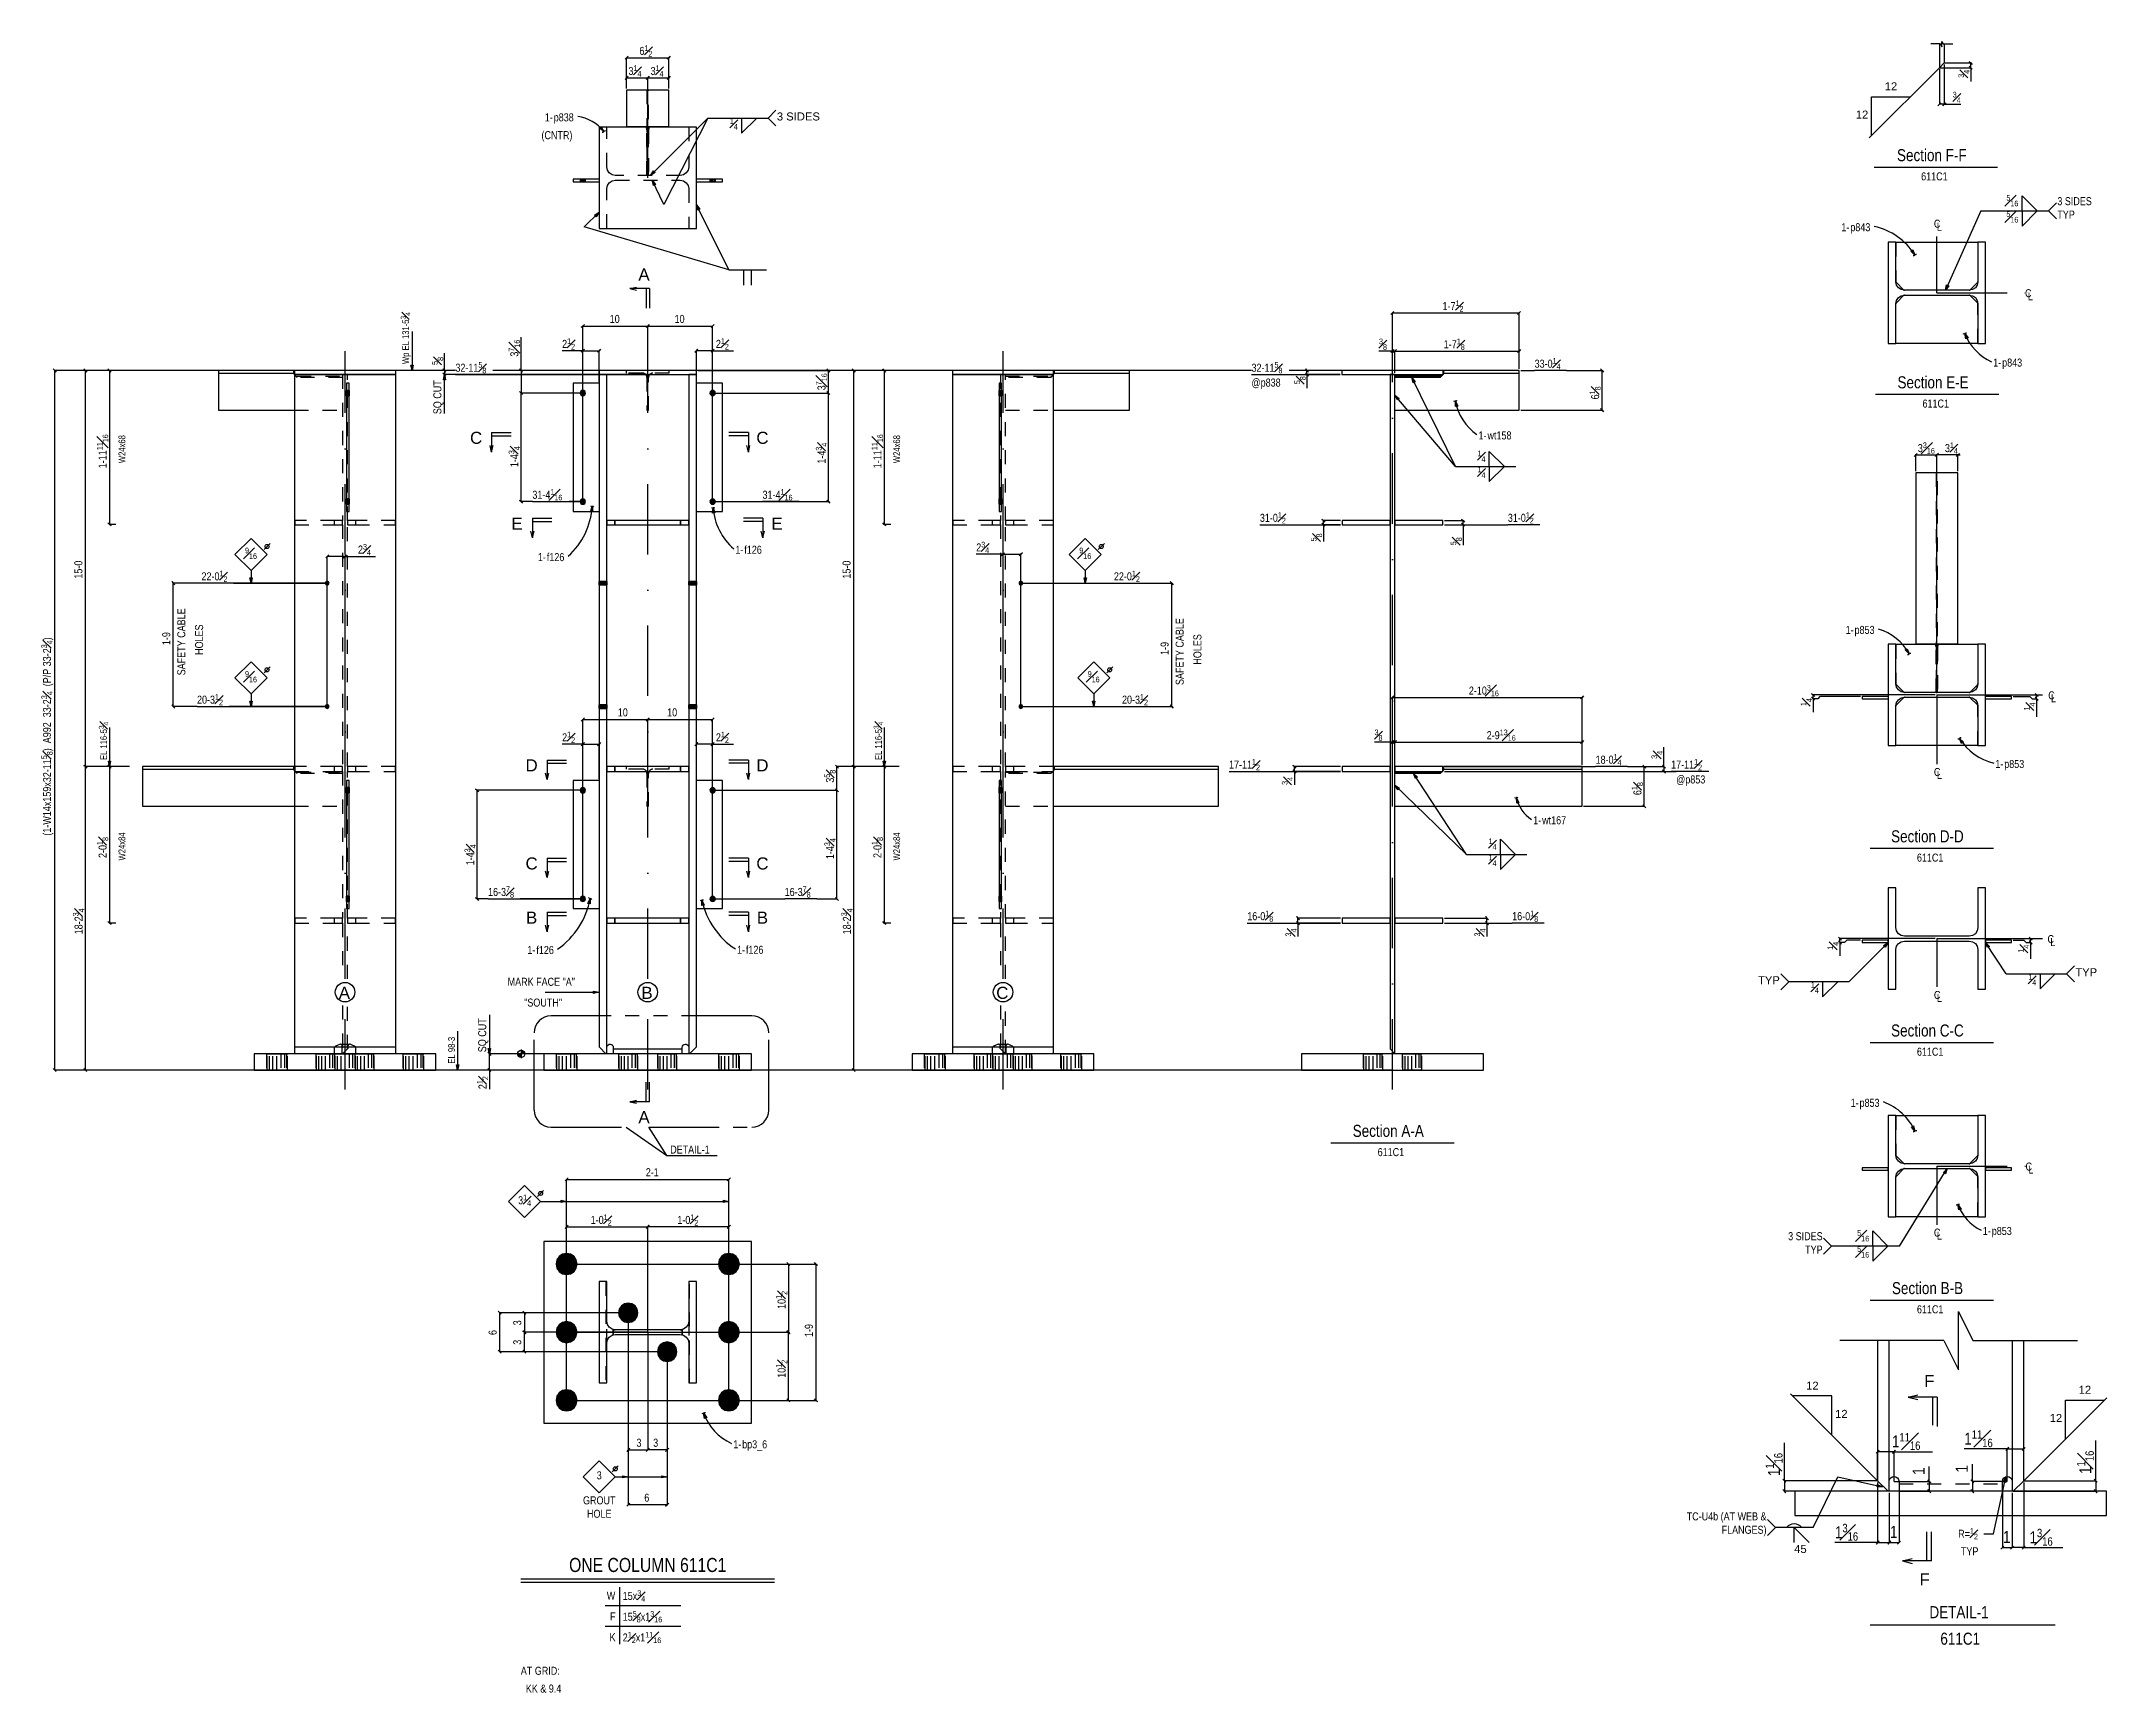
# Model space of a CAD drawing. Extents: x -269 to 49, y -129 to 125.
import ezdxf
from ezdxf.enums import TextEntityAlignment as Align

# ---------------------------------------------------------------- set-up
doc = ezdxf.new("R2010")
doc.units = 0
doc.header["$LTSCALE"] = 108.455651
doc.header["$MEASUREMENT"] = 0
for name, pattern in [('SDS2_5', [0.04, 0.02, -0.02]), ('SDS2_6', [0.2, 0.1, -0.05, 0, -0.05]), ('SDS2_7', [0.175, 0.1, -0.025, 0.025, -0.025]), ('SDS2_8', [0.2, 0.1, -0.02, 0.02, -0.02, 0.02, -0.02])]:
    doc.linetypes.add(name, pattern=pattern)
doc.layers.get('0').update_dxf_attribs({"linetype": 'CONTINUOUS'})
for name, color, linetype in [('OUTLINE', 7, 'CONTINUOUS'), ('SYSTEM_ANNOTATION', 7, 'CONTINUOUS'), ('USER_ADJUSTED', 7, 'CONTINUOUS'), ('USER_ANNOTATION', 7, 'CONTINUOUS')]:
    doc.layers.add(name, color=color, linetype=linetype)
doc.styles.add('ARIAL', font='arial.ttf', dxfattribs={"width": 0.8, "height": 0.2})

msp = doc.modelspace()

# ---------------------------------------------------------------- texts
at = {"layer": 'SYSTEM_ANNOTATION', "color": 1, "linetype": 'CONTINUOUS', "style": 'ARIAL', "width": 0.8}
for s, height, p in [('1-', 1.239, (7.9, 96.21)), ('p843', 1.239, (9.28, 96.21)), ('10', 1.239, (-181.86, 82.08)), ('10', 1.239, (-171.86, 82.08)), ('1-', 1.239, (31.29, 75.36)), ('p843', 1.239, (32.67, 75.36)), ('611C1', 1.239, (20.4, 69.05)), ('1-', 1.239, (-48, 64.14)), ('wt158', 1.239, (-46.62, 64.14)), ('1-', 1.239, (-162.49, 46.53)), ('f126', 1.239, (-161.12, 46.53)), ('1-', 1.239, (-192.92, 45.4)), ('f126', 1.239, (-191.54, 45.4)), ('1-', 1.239, (8.56, 34.18)), ('p853', 1.239, (9.93, 34.18)), ('10', 1.239, (-180.61, 21.48)), ('10', 1.239, (-173.01, 21.48)), ('1-', 1.239, (31.62, 13.53)), ('p853', 1.239, (32.99, 13.53)), ('1-', 1.239, (-39.58, 4.86)), ('wt167', 1.239, (-38.2, 4.86)), ('611C1', 1.239, (19.54, -0.89)), ('1-', 1.239, (-194.54, -15.12)), ('f126', 1.239, (-193.16, -15.12)), ('1-', 1.239, (-162.24, -15.09)), ('f126', 1.239, (-160.87, -15.09)), ('MARK FACE "A"', 1.2386, (-197.58, -20.02)), ('"SOUTH"', 1.239, (-195.04, -23.22)), ('611C1', 1.239, (19.54, -30.79)), ('1-', 1.239, (9.33, -38.66)), ('p853', 1.239, (10.7, -38.66)), ('611C1', 1.239, (-63.54, -46.25)), ('2-1', 1.239, (-176.3, -49.35)), ('1-', 1.239, (29.69, -58.4)), ('p853', 1.239, (31.07, -58.4)), ('611C1', 1.239, (19.54, -70.47)), ('3', 1.24, (-177.74, -91.02)), ('3', 1.24, (-175.16, -91.02)), ('1-', 1.239, (-162.82, -91.26)), ('bp3_6', 1.239, (-161.45, -91.26)), ('6', 1.24, (-176.53, -99.48)), ('W', 1.24, (-182.31, -114.57)), ('F', 1.24, (-181.8, -117.77)), ('K', 1.24, (-181.88, -120.97)), ('AT GRID:', 1.239, (-195.55, -126.14)), ('  KK & 9.4', 1.239, (-195.55, -128.88))]:
    msp.add_text(s, height=height, dxfattribs=at).set_placement(p)
at = {"layer": 'SYSTEM_ANNOTATION', "color": 3, "linetype": 'CONTINUOUS', "style": 'ARIAL'}
for s, p in [('A', (-177.44, 88.62)), ('C', (-203.38, 63.46)), ('C', (-159.27, 63.46)), ('E', (-197, 50.25)), ('E', (-156.94, 50.25)), ('D', (-194.83, 13.01)), ('D', (-159.27, 13.01)), ('C', (-194.83, -2.1)), ('C', (-159.27, -2.1)), ('B', (-194.75, -10.45)), ('B', (-159.19, -10.45)), ('A', (-223.6, -22.03)), ('B', (-176.97, -22.03)), ('C', (-122.31, -22.03)), ('A', (-177.44, -41.18))]:
    msp.add_text(s, height=1.86, dxfattribs=at).set_placement(p)
at = {"layer": 'SYSTEM_ANNOTATION', "color": 3, "linetype": 'CONTINUOUS', "style": 'ARIAL', "width": 0.8}
for s, p in [('Section E-E', (16.55, 72.01)), ('Section D-D', (15.56, 2.08)), ('Section C-C', (15.56, -27.83)), ('Section A-A', (-67.39, -43.29)), ('Section B-B', (15.69, -67.51))]:
    msp.add_text(s, height=1.8579, dxfattribs=at).set_placement(p)
at = {"layer": 'SYSTEM_ANNOTATION', "color": 1, "linetype": 'CONTINUOUS', "style": 'ARIAL', "width": 0.8}
for s, height, p in [('W24x68', 1.053, (-256.48, 60.49)), ('W24x68', 1.053, (-137.12, 60.49)), ('15-0', 1.239, (-263.1, 42.7)), ('15-0', 1.239, (-144.74, 42.7)), ('W24x84', 1.053, (-256.48, -0.71)), ('W24x84', 1.053, (-137.12, -0.71)), ('SQ CUT', 1.239, (-200.88, -30.25)), ('EL 98-3', 1.053, (-205.7, -32)), ('6', 1.24, (-199.28, -73.81)), ('3', 1.24, (-195.48, -72.31)), ('1-9', 1.239, (-150.56, -74.12)), ('3', 1.24, (-195.48, -75.31))]:
    msp.add_text(s, height=height, rotation=90, dxfattribs=at).set_placement(p)
at = {"layer": 'SYSTEM_ANNOTATION', "color": 3, "linetype": 'CONTINUOUS', "style": 'ARIAL', "width": 0.8}
msp.add_text('ONE COLUMN 611C1', height=2.1676, dxfattribs=at).set_placement((-176, -110.31), align=Align.CENTER)
at = {"layer": 'SYSTEM_ANNOTATION', "color": 1, "linetype": 'CONTINUOUS', "attachment_point": 7, "rotation": 90, "style": 'ARIAL'}
for s, insert, char_height in [('\\A1;Wp EL 131-5{\\H0.70x;\\S3#4;}', (-212.46, 75.75), 1.0528), ('\\A1;{\\H0.70x;\\S5#8;}', (-207.51, 75.61), 1.2386), ('\\A1;1-11{\\H0.70x;\\S11#16;}', (-259.12, 59.7), 1.2386), ('\\A1;1-11{\\H0.70x;\\S11#16;}', (-139.75, 59.7), 1.2386), ('\\A1;1-4{\\H0.70x;\\S3#4;}', (-195.69, 59.87), 1.2386), ('\\A1;1-4{\\H0.70x;\\S3#4;}', (-148.36, 60.41), 1.2386), ('\\A1;(1-W14x159x32-11{\\H0.70x;\\S5#8;})  A992  33-2{\\H0.70x;\\S3#4;}  (P/P 33-2{\\H0.70x;\\S3#4;})', (-267.56, 3.11), 1.2386), ('\\A1;EL 116-5{\\H0.70x;\\S3#4;}', (-259.09, 14.75), 1.0528), ('\\A1;EL 116-5{\\H0.70x;\\S3#4;}', (-139.72, 14.75), 1.0528), ('\\A1;2-0{\\H0.70x;\\S1#8;}', (-259.12, -0.33), 1.2386), ('\\A1;1-4{\\H0.70x;\\S3#4;}', (-202.49, -1.46), 1.2386), ('\\A1;1-4{\\H0.70x;\\S3#4;}', (-147.05, -0.51), 1.2386), ('\\A1;2-0{\\H0.70x;\\S1#8;}', (-139.75, -0.33), 1.2386), ('\\A1;18-2{\\H0.70x;\\S3#4;}', (-262.82, -12.09), 1.2386), ('\\A1;18-2{\\H0.70x;\\S3#4;}', (-144.45, -12.09), 1.2386), ('\\A1;2{\\H0.70x;\\S1#2;}', (-200.59, -35.94), 1.2386), ('\\A1;10{\\H0.70x;\\S1#2;}', (-154.51, -69.79), 1.2386), ('\\A1;10{\\H0.70x;\\S1#2;}', (-154.51, -80.4), 1.2386)]:
    msp.add_mtext(s, dxfattribs=dict(at, insert=insert, char_height=char_height))
at = {"layer": 'SYSTEM_ANNOTATION', "color": 1, "linetype": 'CONTINUOUS', "char_height": 1.2386, "attachment_point": 7, "style": 'ARIAL'}
for s, insert in [('\\A1;2{\\H0.70x;\\S1#2;}', (-189.19, 77.99)), ('\\A1;2{\\H0.70x;\\S1#2;}', (-165.5, 77.99)), ('\\A1;31-4{\\H0.70x;\\S1#16;}', (-193.77, 54.75)), ('\\A1;31-4{\\H0.70x;\\S1#16;}', (-158.31, 54.75)), ('\\A1;22-0{\\H0.70x;\\S1#2;}', (-244.75, 42.19)), ('\\A1;22-0{\\H0.70x;\\S1#2;}', (-104.18, 42.19)), ('\\A1;20-3{\\H0.70x;\\S1#2;}', (-245.44, 23.19)), ('\\A1;20-3{\\H0.70x;\\S1#2;}', (-102.93, 23.19)), ('\\A1;2{\\H0.70x;\\S1#2;}', (-189.19, 17.39)), ('\\A1;2{\\H0.70x;\\S1#2;}', (-165.5, 17.39)), ('\\A1;16-3{\\H0.70x;\\S7#8;}', (-200.6, -6.43)), ('\\A1;16-3{\\H0.70x;\\S7#8;}', (-154.9, -6.43)), ('\\A1;1-0{\\H0.70x;\\S1#2;}', (-184.79, -56.95)), ('\\A1;1-0{\\H0.70x;\\S1#2;}', (-171.44, -56.95)), ('\\A1;15x{\\H0.70x;\\S3#4;}', (-179.85, -114.86)), ('\\A1;15{\\H0.70x;\\S5#8;}x1{\\H0.70x;\\S3#16;}', (-179.85, -118.06)), ('\\A1;2{\\H0.70x;\\S1#2;}x1{\\H0.70x;\\S11#16;}', (-179.85, -121.26))]:
    msp.add_mtext(s, dxfattribs=dict(at, insert=insert))
at = {"layer": 'USER_ADJUSTED', "color": 1, "linetype": 'CONTINUOUS', "style": 'ARIAL', "width": 0.8}
for s, p in [('(CNTR)', (-192.37, 110.39)), ('1-', (-191.86, 113.13)), ('p838', (-190.48, 113.13))]:
    msp.add_text(s, height=1.239, dxfattribs=at).set_placement(p)
for s, height, p in [('SAFETY CABLE', 1.2386, (-247.24, 27.81)), ('HOLES', 1.239, (-244.5, 30.95)), ('SAFETY CABLE', 1.2386, (-93.43, 26.31)), ('1-9', 1.239, (-249.56, 32.46)), ('1-9', 1.239, (-95.75, 30.95)), ('HOLES', 1.239, (-90.69, 29.45))]:
    msp.add_text(s, height=height, rotation=90, dxfattribs=at).set_placement(p)
msp.add_text('3', height=1.24, dxfattribs=at).set_placement((-183.47, -95.42), align=Align.MIDDLE_CENTER)
at = {"layer": 'USER_ADJUSTED', "color": 1, "linetype": 'CONTINUOUS', "char_height": 1.2386, "style": 'ARIAL'}
for s, insert, attachment_point in [('\\A1;31-0{\\H0.70x;\\S1#2;}', (-43.49, 51.2), 7), ('\\A1;2{\\H0.70x;\\S3#4;}', (-220.64, 46.31), 7), ('\\A1;2{\\H0.70x;\\S3#4;}', (-125.39, 46.64), 7), ('\\A1;{\\H0.70x;\\S9#16;}', (-237.12, 46.6), 5), ('\\A1;3{\\H0.70x;\\S1#4;}', (-194.97, -53.05), 5)]:
    msp.add_mtext(s, dxfattribs=dict(at, insert=insert, attachment_point=attachment_point))
at = {"layer": 'USER_ADJUSTED', "color": 1, "linetype": 'CONTINUOUS', "insert": (-183.47, -98.65), "char_height": 1.239, "width": 6.1931, "attachment_point": 2, "style": 'ARIAL'}
msp.add_mtext('GROUT\\PHOLE', dxfattribs=at)
at = {"layer": 'USER_ANNOTATION', "color": 1, "linetype": 'CONTINUOUS', "style": 'ARIAL'}
for p in [(15.54, 117.91), (3.43, -82.23), (45.42, -82.86)]:
    msp.add_text('12', height=1.239, dxfattribs=at).set_placement(p, align=Align.CENTER)
for s, p in [('12', (12.04, 114.17)), ('TYP', (-1.58, -19.16)), ('12', (41.92, -86.59))]:
    msp.add_text(s, height=1.239, dxfattribs=at).set_placement(p, align=Align.MIDDLE_RIGHT)
for s, p in [('3 SIDES', (-156.11, 113.89)), ('TYP', (43.94, -17.93)), ('12', (6.93, -85.96))]:
    msp.add_text(s, height=1.239, dxfattribs=at).set_placement(p, align=Align.MIDDLE_LEFT)
at = {"layer": 'USER_ANNOTATION', "color": 3, "linetype": 'CONTINUOUS', "style": 'ARIAL', "width": 0.8}
for s, height, p in [('Section F-F', 1.8579, (16.47, 107)), ('DETAIL-1', 1.858, (21.47, -117.43))]:
    msp.add_text(s, height=height, dxfattribs=at).set_placement(p)
at = {"layer": 'USER_ANNOTATION', "color": 1, "linetype": 'CONTINUOUS', "style": 'ARIAL', "width": 0.8}
for s, height, p in [('611C1', 1.239, (20.19, 104.04)), ('C', 1.24, (22.16, 96.75)), ('L', 1.24, (22.61, 96.28)), ('C', 1.24, (36.2, 86.04)), ('L', 1.24, (36.64, 85.58)), ('@p838', 1.239, (-82.98, 72.28)), ('C', 1.24, (39.77, 24.1)), ('L', 1.24, (40.21, 23.64)), ('C', 1.24, (22.16, 12.29)), ('L', 1.24, (22.61, 11.83)), ('@p853', 1.239, (-17.55, 11.15)), ('C', 1.24, (39.66, -13.44)), ('L', 1.24, (40.1, -13.9)), ('C', 1.24, (22.16, -22.05)), ('L', 1.24, (22.61, -22.51)), ('DETAIL-1', 1.239, (-172.54, -45.86)), ('C', 1.24, (36.27, -48.48)), ('L', 1.24, (36.72, -48.95)), ('C', 1.24, (22.16, -58.65)), ('L', 1.24, (22.61, -59.12)), ('1', 1.86, (15.38, -105.06)), ('1', 1.86, (32.81, -105.83)), ('TYP', 1.239, (26.32, -107.74)), ('611C1', 1.858, (23.15, -121.51))]:
    msp.add_text(s, height=height, dxfattribs=at).set_placement(p)
for s, height, p in [('SQ CUT', 1.239, (-207.79, 68.03)), ('1', 1.86, (20.73, -95.35)), ('1', 1.86, (27.38, -94.99))]:
    msp.add_text(s, height=height, rotation=90, dxfattribs=at).set_placement(p)
at = {"layer": 'USER_ANNOTATION', "color": 3, "linetype": 'CONTINUOUS', "style": 'ARIAL'}
for p in [(20.65, -81.81), (19.94, -112.38)]:
    msp.add_text('F', height=1.86, dxfattribs=at).set_placement(p)
at = {"layer": 'USER_ANNOTATION', "color": 1, "linetype": 'CONTINUOUS', "style": 'ARIAL'}
msp.add_text('45', height=1.239, dxfattribs=at).set_placement((0.63, -106.14), align=Align.TOP_LEFT)
for s, insert, char_height, attachment_point in [('\\A1;6{\\H0.70x;\\S1#2;}', (-177.28, 123.12), 1.2386, 7), ('\\A1;3{\\H0.70x;\\S1#4;}', (-178.97, 120.03), 1.2386, 7), ('\\A1;3{\\H0.70x;\\S1#4;}', (-175.56, 120.03), 1.2386, 7), ('\\A1;{\\H0.70x;\\S3#4;}', (26.28, 115.95), 1.2386, 9), ('\\A1;{\\H0.70x;\\S1#4;}', (-162.12, 113.61), 1.2386, 3), ('\\A1;{\\H0.70x;\\S5#16;}', (35.17, 100.05), 1.2386, 9), ('\\A1;{\\H0.70x;\\S5#16;}', (35.17, 99.29), 1.2386, 3), ('\\A1;1-7{\\H0.70x;\\S1#2;}', (-53.55, 83.81), 1.2386, 7), ('\\A1;{\\H0.70x;\\S3#8;}', (-63.34, 77.94), 1.2386, 7), ('\\A1;1-7{\\H0.70x;\\S1#8;}', (-53.36, 77.94), 1.2386, 7), ('\\A1;33-0{\\H0.70x;\\S1#4;}', (-39.36, 74.94), 1.2386, 7), ('\\A1;32-11{\\H0.70x;\\S5#8;}', (-205.63, 74.32), 1.2386, 7), ('\\A1;32-11{\\H0.70x;\\S5#8;}', (-82.98, 74.32), 1.2386, 7), ('\\A1;3{\\H0.70x;\\S3#16;}', (20.99, 61.94), 1.2386, 8), ('\\A1;3{\\H0.70x;\\S1#4;}', (24.85, 61.94), 1.2386, 8), ('\\A1;{\\H0.70x;\\S1#4;}', (-46.93, 60.69), 1.2386, 9), ('\\A1;{\\H0.70x;\\S1#4;}', (-46.93, 59.93), 1.2386, 3), ('\\A1;31-0{\\H0.70x;\\S1#2;}', (-81.69, 51.2), 1.2386, 7), ('\\A1;{\\H0.70x;\\S9#16;}', (-108.59, 46.6), 1.2386, 5), ('\\A1;{\\H0.70x;\\S9#16;}', (-237.12, 27.6), 1.2386, 5), ('\\A1;{\\H0.70x;\\S9#16;}', (-107.29, 27.6), 1.2386, 5), ('\\A1;2-10{\\H0.70x;\\S3#16;}', (-49.49, 24.59), 1.2386, 7), ('\\A1;{\\H0.70x;\\S3#8;}', (-64.03, 17.72), 1.2386, 7), ('\\A1;2-9{\\H0.70x;\\S13#16;}', (-46.74, 17.72), 1.2386, 7), ('\\A1;17-11{\\H0.70x;\\S1#2;}', (-86.44, 13.19), 1.2386, 7), ('\\A1;18-0{\\H0.70x;\\S1#4;}', (-29.97, 13.94), 1.2386, 7), ('\\A1;17-11{\\H0.70x;\\S1#2;}', (-18.33, 13.19), 1.2386, 7), ('\\A1;{\\H0.70x;\\S1#4;}', (-45.21, 0.95), 1.2386, 9), ('\\A1;{\\H0.70x;\\S1#4;}', (-45.21, 0.19), 1.2386, 3), ('\\A1;16-0{\\H0.70x;\\S1#8;}', (-83.63, -10.16), 1.2386, 7), ('\\A1;16-0{\\H0.70x;\\S1#8;}', (-42.82, -10.16), 1.2386, 7), ('\\A1;{\\H0.70x;\\S1#4;}', (37.93, -18.21), 1.2386, 3), ('\\A1;{\\H0.70x;\\S1#4;}', (4.43, -19.44), 1.2386, 3), ('\\A1;{\\H0.70x;\\S5#16;}', (12.18, -59.39), 1.2386, 9), ('\\A1;{\\H0.70x;\\S5#16;}', (12.18, -60.14), 1.2386, 3), ('\\A1;1{\\H0.70x;\\S11#16;}', (15.69, -91.5), 1.8579, 7), ('\\A1;1{\\H0.70x;\\S11#16;}', (26.83, -91.08), 1.8579, 7), ('\\A1;1{\\H0.70x;\\S3#16;}', (6.9, -105.49), 1.8579, 7), ('\\A1;R={\\H0.70x;\\S1#2;}', (25.9, -105.29), 1.2386, 7), ('\\A1;1{\\H0.70x;\\S3#16;}', (36.88, -106.26), 1.8579, 7)]:
    msp.add_mtext(s, dxfattribs=dict(at, insert=insert, char_height=char_height, attachment_point=attachment_point))
at = {"layer": 'USER_ANNOTATION', "color": 1, "linetype": 'CONTINUOUS', "rotation": 90, "style": 'ARIAL'}
for s, insert, char_height, attachment_point in [('\\A1;{\\H0.70x;\\S3#4;}', (27.64, 121.08), 1.2386, 9), ('\\A1;3{\\H0.70x;\\S7#16;}', (-195.69, 78.2), 1.2386, 8), ('\\A1;3{\\H0.70x;\\S7#16;}', (-148.36, 73.02), 1.2386, 8), ('\\A1;{\\H0.70x;\\S5#8;}', (-74.63, 73.88), 1.2386, 9), ('\\A1;6{\\H0.70x;\\S1#8;}', (-29.17, 70.31), 1.2386, 7), ('\\A1;{\\H0.70x;\\S5#8;}', (-72.1, 48.43), 1.2386, 7), ('\\A1;{\\H0.70x;\\S5#8;}', (-50.57, 47.84), 1.2386, 7), ('\\A1;{\\H0.70x;\\S1#4;}', (3.35, 24.31), 1.2386, 9), ('\\A1;{\\H0.70x;\\S1#4;}', (37.79, 23.61), 1.2386, 9), ('\\A1;{\\H0.70x;\\S3#4;}', (-19.62, 14.93), 1.2386, 7), ('\\A1;3{\\H0.70x;\\S5#8;}', (-147.05, 12.27), 1.2386, 8), ('\\A1;{\\H0.70x;\\S3#4;}', (-76.57, 10.92), 1.2386, 7), ('\\A1;6{\\H0.70x;\\S1#8;}', (-22.66, 9.35), 1.2386, 7), ('\\A1;{\\H0.70x;\\S3#4;}', (-76.01, -12.43), 1.2386, 7), ('\\A1;{\\H0.70x;\\S3#4;}', (-46.9, -12.43), 1.2386, 7), ('\\A1;{\\H0.70x;\\S1#4;}', (7.48, -13.23), 1.2386, 9), ('\\A1;{\\H0.70x;\\S1#4;}', (36.86, -13.68), 1.2386, 9), ('\\A1;1{\\H0.70x;\\S1#16;}', (-1.17, -95.55), 1.8579, 7), ('\\A1;1{\\H0.70x;\\S1#16;}', (46.79, -95.2), 1.8579, 7)]:
    msp.add_mtext(s, dxfattribs=dict(at, insert=insert, char_height=char_height, attachment_point=attachment_point))
at = {"layer": 'USER_ANNOTATION', "color": 1, "linetype": 'CONTINUOUS', "style": 'ARIAL'}
for s, insert, char_height, width, attachment_point in [('3 SIDES\\PTYP', (41.17, 99.81), 1.239, 8.6703, 4), ('3 SIDES\\PTYP', (5.01, -59.62), 1.239, 8.6703, 6), ('TC-U4b (AT WEB &\\PFLANGES)', (-3.63, -102.96), 1.2386, 19.8178, 6)]:
    msp.add_mtext(s, dxfattribs=dict(at, insert=insert, char_height=char_height, width=width, attachment_point=attachment_point))

# ---------------------------------------------------------------- hatches: boundary and pattern name
for points in [[(-186, 71.7), (-186.16, 71.67), (-186.29, 71.58), (-186.38, 71.45), (-186.41, 71.29), (-186.38, 71.13), (-186.29, 71), (-186.16, 70.91), (-186, 70.88), (-185.84, 70.91), (-185.71, 71), (-185.62, 71.13), (-185.59, 71.29), (-185.62, 71.45), (-185.71, 71.58), (-185.84, 71.67), (-186, 71.7)], [(-166, 71.7), (-166.16, 71.67), (-166.29, 71.58), (-166.38, 71.45), (-166.41, 71.29), (-166.38, 71.13), (-166.29, 71), (-166.16, 70.91), (-166, 70.88), (-165.84, 70.91), (-165.71, 71), (-165.62, 71.13), (-165.59, 71.29), (-165.62, 71.45), (-165.71, 71.58), (-165.84, 71.67), (-166, 71.7)], [(-186, 54.97), (-186.16, 54.94), (-186.29, 54.85), (-186.38, 54.72), (-186.41, 54.56), (-186.38, 54.41), (-186.29, 54.28), (-186.16, 54.19), (-186, 54.16), (-185.84, 54.19), (-185.71, 54.28), (-185.62, 54.41), (-185.59, 54.56), (-185.62, 54.72), (-185.71, 54.85), (-185.84, 54.94), (-186, 54.97)], [(-166, 54.97), (-166.16, 54.94), (-166.29, 54.85), (-166.38, 54.72), (-166.41, 54.56), (-166.38, 54.41), (-166.29, 54.28), (-166.16, 54.19), (-166, 54.16), (-165.84, 54.19), (-165.71, 54.28), (-165.62, 54.41), (-165.59, 54.56), (-165.62, 54.72), (-165.71, 54.85), (-165.84, 54.94), (-166, 54.97)], [(-225.38, 42.28), (-225.49, 42.26), (-225.58, 42.2), (-225.64, 42.11), (-225.66, 42), (-225.64, 41.89), (-225.58, 41.8), (-225.49, 41.74), (-225.38, 41.72), (-225.27, 41.74), (-225.18, 41.8), (-225.12, 41.89), (-225.1, 42), (-225.12, 42.11), (-225.18, 42.2), (-225.27, 42.26), (-225.38, 42.28)], [(-118.51, 42.28), (-118.62, 42.26), (-118.71, 42.2), (-118.77, 42.11), (-118.79, 42), (-118.77, 41.89), (-118.71, 41.8), (-118.62, 41.74), (-118.51, 41.72), (-118.4, 41.74), (-118.31, 41.8), (-118.25, 41.89), (-118.23, 42), (-118.25, 42.11), (-118.31, 42.2), (-118.4, 42.26), (-118.51, 42.28)], [(-225.38, 23.28), (-225.49, 23.26), (-225.58, 23.2), (-225.64, 23.11), (-225.66, 23), (-225.64, 22.89), (-225.58, 22.8), (-225.49, 22.74), (-225.38, 22.72), (-225.27, 22.74), (-225.18, 22.8), (-225.12, 22.89), (-225.1, 23), (-225.12, 23.11), (-225.18, 23.2), (-225.27, 23.26), (-225.38, 23.28)], [(-118.51, 23.28), (-118.62, 23.26), (-118.71, 23.2), (-118.77, 23.11), (-118.79, 23), (-118.77, 22.89), (-118.71, 22.8), (-118.62, 22.74), (-118.51, 22.72), (-118.4, 22.74), (-118.31, 22.8), (-118.25, 22.89), (-118.23, 23), (-118.25, 23.11), (-118.31, 23.2), (-118.4, 23.26), (-118.51, 23.28)], [(-186, 10.51), (-186.16, 10.48), (-186.29, 10.39), (-186.38, 10.26), (-186.41, 10.1), (-186.38, 9.95), (-186.29, 9.82), (-186.16, 9.73), (-186, 9.7), (-185.84, 9.73), (-185.71, 9.82), (-185.62, 9.95), (-185.59, 10.1), (-185.62, 10.26), (-185.71, 10.39), (-185.84, 10.48), (-186, 10.51)], [(-166, 10.51), (-166.16, 10.48), (-166.29, 10.39), (-166.38, 10.26), (-166.41, 10.1), (-166.38, 9.95), (-166.29, 9.82), (-166.16, 9.73), (-166, 9.7), (-165.84, 9.73), (-165.71, 9.82), (-165.62, 9.95), (-165.59, 10.1), (-165.62, 10.26), (-165.71, 10.39), (-165.84, 10.48), (-166, 10.51)], [(-186, -6.22), (-186.16, -6.25), (-186.29, -6.34), (-186.38, -6.47), (-186.41, -6.62), (-186.38, -6.78), (-186.29, -6.91), (-186.16, -7), (-186, -7.03), (-185.84, -7), (-185.71, -6.91), (-185.62, -6.78), (-185.59, -6.62), (-185.62, -6.47), (-185.71, -6.34), (-185.84, -6.25), (-186, -6.22)], [(-166, -6.22), (-166.16, -6.25), (-166.29, -6.34), (-166.38, -6.47), (-166.41, -6.62), (-166.38, -6.78), (-166.29, -6.91), (-166.16, -7), (-166, -7.03), (-165.84, -7), (-165.71, -6.91), (-165.62, -6.78), (-165.59, -6.62), (-165.62, -6.47), (-165.71, -6.34), (-165.84, -6.25), (-166, -6.22)], [(-188.5, -61.25), (-189.12, -61.37), (-189.65, -61.73), (-190, -62.25), (-190.12, -62.88), (-190, -63.5), (-189.65, -64.02), (-189.12, -64.38), (-188.5, -64.5), (-187.88, -64.38), (-187.35, -64.02), (-187, -63.5), (-186.88, -62.88), (-187, -62.25), (-187.35, -61.73), (-187.88, -61.37), (-188.5, -61.25)], [(-163.5, -61.25), (-164.12, -61.37), (-164.65, -61.73), (-165, -62.25), (-165.12, -62.88), (-165, -63.5), (-164.65, -64.02), (-164.12, -64.38), (-163.5, -64.5), (-162.88, -64.38), (-162.35, -64.02), (-162, -63.5), (-161.88, -62.88), (-162, -62.25), (-162.35, -61.73), (-162.88, -61.37), (-163.5, -61.25)], [(-177.5, -70.38), (-177.61, -69.8), (-177.94, -69.31), (-178.43, -68.99), (-179, -68.88), (-179.57, -68.99), (-180.06, -69.31), (-180.39, -69.8), (-180.5, -70.38), (-180.39, -70.95), (-180.06, -71.44), (-179.57, -71.76), (-179, -71.88), (-178.43, -71.76), (-177.94, -71.44), (-177.61, -70.95), (-177.5, -70.38)], [(-188.5, -71.75), (-189.12, -71.87), (-189.65, -72.23), (-190, -72.75), (-190.12, -73.38), (-190, -74), (-189.65, -74.52), (-189.12, -74.88), (-188.5, -75), (-187.88, -74.88), (-187.35, -74.52), (-187, -74), (-186.88, -73.38), (-187, -72.75), (-187.35, -72.23), (-187.88, -71.87), (-188.5, -71.75)], [(-163.5, -71.75), (-164.12, -71.87), (-164.65, -72.23), (-165, -72.75), (-165.12, -73.38), (-165, -74), (-164.65, -74.52), (-164.12, -74.88), (-163.5, -75), (-162.88, -74.88), (-162.35, -74.52), (-162, -74), (-161.88, -73.38), (-162, -72.75), (-162.35, -72.23), (-162.88, -71.87), (-163.5, -71.75)], [(-171.5, -76.38), (-171.61, -75.8), (-171.94, -75.31), (-172.43, -74.99), (-173, -74.88), (-173.57, -74.99), (-174.06, -75.31), (-174.39, -75.8), (-174.5, -76.38), (-174.39, -76.95), (-174.06, -77.44), (-173.57, -77.76), (-173, -77.88), (-172.43, -77.76), (-171.94, -77.44), (-171.61, -76.95), (-171.5, -76.38)], [(-188.5, -82.25), (-189.12, -82.37), (-189.65, -82.73), (-190, -83.25), (-190.12, -83.88), (-190, -84.5), (-189.65, -85.02), (-189.12, -85.38), (-188.5, -85.5), (-187.88, -85.38), (-187.35, -85.02), (-187, -84.5), (-186.88, -83.88), (-187, -83.25), (-187.35, -82.73), (-187.88, -82.37), (-188.5, -82.25)], [(-163.5, -82.25), (-164.12, -82.37), (-164.65, -82.73), (-165, -83.25), (-165.12, -83.88), (-165, -84.5), (-164.65, -85.02), (-164.12, -85.38), (-163.5, -85.5), (-162.88, -85.38), (-162.35, -85.02), (-162, -84.5), (-161.88, -83.88), (-162, -83.25), (-162.35, -82.73), (-162.88, -82.37), (-163.5, -82.25)]]:
    msp.add_hatch(color=3).paths.add_polyline_path(points, flags=16)

# ---------------------------------------------------------------- linework, layer by layer
at = {"layer": 'OUTLINE', "color": 2, "linetype": 'CONTINUOUS'}
for p, q in [((-172.75, 117.95), (-179.25, 117.95)), ((-179.25, 117.95), (-179.25, 112.32)), ((-172.75, 112.32), (-172.75, 117.95)), ((-168.5, 112.25), (-183.5, 112.25)), ((-183.5, 112.25), (-183.5, 96.65)), ((-179.25, 112.32), (-176.62, 112.32)), ((-176.62, 112.32), (-175.38, 112.32)), ((-176.62, 112.32), (-176.57, 112.31)), ((-176.57, 112.31), (-176.54, 112.31)), ((-176.54, 112.31), (-176.33, 112.28)), ((-176.33, 112.28), (-176.31, 112.28)), ((-176.31, 112.28), (-176.29, 112.25)), ((-175.71, 112.25), (-175.69, 112.28)), ((-175.69, 112.28), (-175.67, 112.28)), ((-175.67, 112.28), (-175.46, 112.31)), ((-175.46, 112.31), (-175.43, 112.31)), ((-175.43, 112.31), (-175.38, 112.32)), ((-175.38, 112.32), (-172.75, 112.32)), ((-168.5, 96.65), (-168.5, 112.25)), ((-183.5, 104.21), (-187.5, 104.21)), ((-187.5, 104.21), (-187.5, 103.84)), ((-187.5, 103.84), (-183.5, 103.84)), ((-186.41, 104.22), (-186.41, 104.21)), ((-186.41, 103.84), (-186.41, 103.83)), ((-185.59, 104.21), (-185.59, 104.22)), ((-185.59, 103.83), (-185.59, 103.84)), ((-164.5, 104.21), (-168.5, 104.21)), ((-168.5, 103.84), (-164.5, 103.84)), ((-166.41, 104.22), (-166.41, 104.21)), ((-166.41, 103.84), (-166.41, 103.83)), ((-165.59, 104.21), (-165.59, 104.22)), ((-165.59, 103.83), (-165.59, 103.84)), ((-164.5, 103.84), (-164.5, 104.21)), ((-183.5, 96.65), (-168.5, 96.65)), ((16.3, 94.54), (15.11, 94.54)), ((15.11, 94.54), (15.11, 78.94)), ((16.3, 88.42), (16.3, 94.54)), ((28.92, 94.48), (16.3, 94.48)), ((30.11, 94.54), (28.92, 94.54)), ((28.92, 94.54), (28.92, 88.42)), ((30.11, 78.94), (30.11, 94.54)), ((16.4, 87.92), (16.3, 88.42)), ((16.32, 88.34), (17.53, 87.13)), ((17.54, 86.35), (16.32, 85.13)), ((16.69, 87.49), (16.4, 87.92)), ((16.4, 85.56), (16.69, 85.98)), ((17.11, 87.21), (16.69, 87.49)), ((16.69, 85.98), (17.11, 86.26)), ((17.61, 87.11), (17.11, 87.21)), ((17.11, 86.26), (17.61, 86.36)), ((27.61, 87.11), (17.61, 87.11)), ((17.61, 86.36), (27.61, 86.36)), ((28.11, 87.21), (27.61, 87.11)), ((27.61, 86.36), (28.11, 86.26)), ((27.69, 87.12), (28.91, 88.34)), ((28.91, 85.14), (27.69, 86.35)), ((28.54, 87.49), (28.11, 87.21)), ((28.11, 86.26), (28.54, 85.98)), ((28.82, 87.92), (28.54, 87.49)), ((28.54, 85.98), (28.82, 85.56)), ((28.92, 88.42), (28.82, 87.92)), ((16.3, 85.05), (16.4, 85.56)), ((16.3, 78.94), (16.3, 85.05)), ((28.82, 85.56), (28.92, 85.05)), ((28.92, 85.05), (28.92, 78.94)), ((15.11, 78.94), (16.3, 78.94)), ((16.3, 78.99), (28.92, 78.99)), ((28.92, 78.94), (30.11, 78.94)), ((-230.5, 74.75), (-242.13, 74.75)), ((-242.13, 74.75), (-242.13, 74.37)), ((-242.13, 74.37), (-230.5, 74.37)), ((-242.13, 74.37), (-242.13, 74.32)), ((-242.13, 74.32), (-242.13, 74.17)), ((-242.13, 74.17), (-242.13, 73.95)), ((-242.13, 73.95), (-242.13, 73.69)), ((-242.13, 73.69), (-242.13, 68.64)), ((-230.5, 74.37), (-230.5, 74.75)), ((-230.5, 74.33), (-230.5, 74.37)), ((-230.49, 74.32), (-230.5, 74.37)), ((-230.49, 74.32), (-230.5, 74.33)), ((-230.49, 74.32), (-230.49, 74.32)), ((-230.46, 74.18), (-230.49, 74.32)), ((-230.46, 74.17), (-230.46, 74.18)), ((-230.43, 74.13), (-230.46, 74.17)), ((-230.43, 74.75), (-230.43, 74.12)), ((-214.83, 74.75), (-230.43, 74.75)), ((-230.43, 74.12), (-214.83, 74.12)), ((-214.83, 74.12), (-230.43, 74.12)), ((-230.43, 74.12), (-230.43, -29.43)), ((-214.83, 74.12), (-214.83, 74.75)), ((-214.83, -29.43), (-214.83, 74.12)), ((-183.5, 74.75), (-183.5, 74.12)), ((-168.5, 74.75), (-183.5, 74.75)), ((-183.5, 74.12), (-168.5, 74.12)), ((-182.31, 74.12), (-183.5, 74.12)), ((-183.5, 74.12), (-183.5, -29.43)), ((-182.31, -30.5), (-182.31, 74.12)), ((-168.5, 74.12), (-169.69, 74.12)), ((-169.69, 74.12), (-169.69, -30.5)), ((-168.5, 74.12), (-168.5, 74.75)), ((-168.5, -29.43), (-168.5, 74.12)), ((-129.06, 74.75), (-129.06, 74.12)), ((-113.46, 74.75), (-129.06, 74.75)), ((-129.06, 74.12), (-113.46, 74.12)), ((-113.46, 74.12), (-129.06, 74.12)), ((-129.06, 74.12), (-129.06, -29.43)), ((-113.46, 74.12), (-113.46, 74.75)), ((-113.43, 74.17), (-113.46, 74.13)), ((-113.46, -29.43), (-113.46, 74.12)), ((-113.4, 74.32), (-113.43, 74.18)), ((-113.43, 74.18), (-113.43, 74.17)), ((-113.39, 74.37), (-113.4, 74.32)), ((-113.39, 74.33), (-113.4, 74.32)), ((-113.4, 74.32), (-113.4, 74.32)), ((-101.76, 74.75), (-113.39, 74.75)), ((-113.39, 74.75), (-113.39, 74.37)), ((-113.39, 74.37), (-101.76, 74.37)), ((-113.39, 74.37), (-113.39, 74.33)), ((-101.76, 74.37), (-101.76, 74.75)), ((-101.76, 74.32), (-101.76, 74.37)), ((-101.76, 74.17), (-101.76, 74.32)), ((-101.76, 73.95), (-101.76, 74.17)), ((-101.76, 73.69), (-101.76, 73.95)), ((-101.76, 68.64), (-101.76, 73.69)), ((-69.06, 74.75), (-69.06, 74.12)), ((-53.46, 74.75), (-69.06, 74.75)), ((-69.06, 74.12), (-53.46, 74.12)), ((-60.89, 74.12), (-61.63, 74.12)), ((-61.63, 74.12), (-61.63, -29.75)), ((-60.89, -30.5), (-60.89, 74.12)), ((-53.89, 73.87), (-60.89, 73.87)), ((-53.89, 73.69), (-60.89, 73.69)), ((-53.7, 73.91), (-53.89, 73.87)), ((-53.7, 73.88), (-53.89, 73.69)), ((-53.69, 73.91), (-53.7, 73.88)), ((-53.64, 73.95), (-53.69, 73.91)), ((-53.54, 74.02), (-53.64, 73.95)), ((-53.46, 74.12), (-53.54, 74.02)), ((-53.46, 74.12), (-53.46, 74.75)), ((-53.43, 74.17), (-53.46, 74.13)), ((-53.4, 74.32), (-53.43, 74.18)), ((-53.43, 74.18), (-53.43, 74.17)), ((-53.39, 74.37), (-53.4, 74.32)), ((-53.39, 74.33), (-53.4, 74.32)), ((-53.4, 74.32), (-53.4, 74.32)), ((-41.76, 74.75), (-53.39, 74.75)), ((-53.39, 74.75), (-53.39, 74.37)), ((-53.39, 74.37), (-41.76, 74.37)), ((-53.39, 74.37), (-53.39, 74.33)), ((-41.76, 74.37), (-41.76, 74.75)), ((-41.76, 74.32), (-41.76, 74.37)), ((-41.76, 74.17), (-41.76, 74.32)), ((-41.76, 73.95), (-41.76, 74.17)), ((-41.76, 73.69), (-41.76, 73.95)), ((-41.76, 68.64), (-41.76, 73.69)), ((-222.39, 71.7), (-222.4, 71.7)), ((-222.4, 70.88), (-222.39, 70.88)), ((-222.02, 72.79), (-222.39, 72.79)), ((-222.39, 72.79), (-222.39, 53.06)), ((-222.02, 53.06), (-222.02, 72.79)), ((-222.01, 71.7), (-222.02, 71.7)), ((-222.02, 70.88), (-222.01, 70.88)), ((-183.5, 72.79), (-187.5, 72.79)), ((-187.5, 72.79), (-187.5, 53.06)), ((-164.5, 72.79), (-168.5, 72.79)), ((-164.5, 53.06), (-164.5, 72.79)), ((-121.87, 71.7), (-121.88, 71.7)), ((-121.88, 70.88), (-121.87, 70.88)), ((-121.5, 72.79), (-121.87, 72.79)), ((-121.87, 72.79), (-121.87, 53.06)), ((-121.5, 53.06), (-121.5, 72.79)), ((-121.49, 71.7), (-121.5, 71.7)), ((-121.5, 70.88), (-121.49, 70.88)), ((-242.13, 68.64), (-230.43, 68.64)), ((-113.46, 68.64), (-101.76, 68.64)), ((-60.89, 68.64), (-41.76, 68.64)), ((25.86, 58.99), (19.37, 58.99)), ((19.37, 58.99), (19.37, 32.67)), ((25.86, 32.67), (25.86, 58.99)), ((-222.39, 54.97), (-222.4, 54.97)), ((-222.4, 54.16), (-222.39, 54.16)), ((-222.01, 54.97), (-222.02, 54.97)), ((-222.02, 54.16), (-222.01, 54.16)), ((-121.87, 54.97), (-121.88, 54.97)), ((-121.88, 54.16), (-121.87, 54.16)), ((-121.49, 54.97), (-121.5, 54.97)), ((-121.5, 54.16), (-121.49, 54.16)), ((-222.39, 53.06), (-222.02, 53.06)), ((-187.5, 53.06), (-183.5, 53.06)), ((-169.69, 51.63), (-182.31, 51.63)), ((-182.31, 51.01), (-169.69, 51.01)), ((-168.5, 53.06), (-164.5, 53.06)), ((-121.87, 53.06), (-121.5, 53.06)), ((-69.01, 51.63), (-69.01, 51.01)), ((-61.63, 51.63), (-69.01, 51.63)), ((-69.01, 51.01), (-61.63, 51.01)), ((-61.63, 51.01), (-61.63, 51.63)), ((-60.89, 51.63), (-60.89, 51.01)), ((-53.51, 51.63), (-60.89, 51.63)), ((-60.89, 51.01), (-53.51, 51.01)), ((-53.51, 51.01), (-53.51, 51.63)), ((-183.5, 42.28), (-183.5, 42.28)), ((-183.5, 41.72), (-183.5, 41.72)), ((-182.31, 42.28), (-182.31, 42.28)), ((-182.31, 41.72), (-182.31, 41.72)), ((-169.69, 42.28), (-169.69, 42.28)), ((-169.69, 41.72), (-169.69, 41.72)), ((-168.5, 42.28), (-168.5, 42.28)), ((-168.5, 41.72), (-168.5, 41.72)), ((16.3, 32.6), (15.11, 32.6)), ((15.11, 32.6), (15.11, 17)), ((16.3, 26.48), (16.3, 32.6)), ((28.92, 32.54), (16.3, 32.54)), ((19.37, 32.67), (22, 32.67)), ((22, 32.67), (23.23, 32.67)), ((22, 32.67), (22.04, 32.66)), ((22.04, 32.66), (22.08, 32.66)), ((22.08, 32.66), (22.28, 32.63)), ((22.28, 32.63), (22.3, 32.63)), ((22.3, 32.63), (22.38, 32.54)), ((22.85, 32.54), (22.93, 32.63)), ((22.93, 32.63), (22.94, 32.63)), ((22.94, 32.63), (23.15, 32.66)), ((23.15, 32.66), (23.18, 32.66)), ((23.18, 32.66), (23.23, 32.67)), ((23.23, 32.67), (25.86, 32.67)), ((30.11, 32.6), (28.92, 32.6)), ((28.92, 32.6), (28.92, 26.48)), ((30.11, 17), (30.11, 32.6)), ((16.4, 25.98), (16.3, 26.48)), ((16.32, 26.4), (17.53, 25.19)), ((16.69, 25.55), (16.4, 25.98)), ((17.11, 25.27), (16.69, 25.55)), ((27.69, 25.18), (28.91, 26.4)), ((28.54, 25.55), (28.11, 25.27)), ((28.82, 25.98), (28.54, 25.55)), ((28.92, 26.48), (28.82, 25.98)), ((-183.5, 23.28), (-183.5, 23.28)), ((-183.5, 22.72), (-183.5, 22.72)), ((-182.31, 23.28), (-182.31, 23.28)), ((-182.31, 22.72), (-182.31, 22.72)), ((-169.69, 23.28), (-169.69, 23.28)), ((-169.69, 22.72), (-169.69, 22.72)), ((-168.5, 23.28), (-168.5, 23.28)), ((-168.5, 22.72), (-168.5, 22.72)), ((11.11, 24.56), (11.11, 24.19)), ((15.11, 24.56), (11.11, 24.56)), ((11.11, 24.19), (15.11, 24.19)), ((16.3, 23.11), (16.4, 23.62)), ((16.3, 17), (16.3, 23.11)), ((17.54, 24.41), (16.32, 23.19)), ((16.4, 23.62), (16.69, 24.04)), ((16.69, 24.04), (17.11, 24.32)), ((17.61, 25.17), (17.11, 25.27)), ((17.11, 24.32), (17.61, 24.42)), ((27.61, 25.17), (17.61, 25.17)), ((17.61, 24.42), (27.61, 24.42)), ((28.11, 25.27), (27.61, 25.17)), ((27.61, 24.42), (28.11, 24.32)), ((28.91, 23.2), (27.69, 24.41)), ((28.11, 24.32), (28.54, 24.04)), ((28.54, 24.04), (28.82, 23.62)), ((28.82, 23.62), (28.92, 23.11)), ((28.92, 23.11), (28.92, 17)), ((34.11, 24.56), (30.11, 24.56)), ((30.11, 24.19), (34.11, 24.19)), ((34.11, 24.19), (34.11, 24.56)), ((15.11, 17), (16.3, 17)), ((16.3, 17.05), (28.92, 17.05)), ((28.92, 17), (30.11, 17)), ((-230.5, 13.75), (-253.83, 13.75)), ((-253.83, 13.75), (-253.83, 13.37)), ((-253.83, 13.37), (-230.5, 13.37)), ((-253.83, 13.37), (-253.83, 13.32)), ((-253.83, 13.32), (-253.83, 13.17)), ((-253.83, 13.17), (-253.83, 12.95)), ((-253.83, 12.95), (-253.83, 12.69)), ((-230.5, 13.37), (-230.5, 13.75)), ((-230.5, 13.33), (-230.5, 13.37)), ((-230.49, 13.32), (-230.5, 13.37)), ((-230.49, 13.32), (-230.5, 13.33)), ((-230.49, 13.32), (-230.49, 13.32)), ((-230.46, 13.18), (-230.49, 13.32)), ((-230.46, 13.17), (-230.46, 13.18)), ((-230.43, 13.13), (-230.46, 13.17)), ((-169.69, 13.75), (-182.31, 13.75)), ((-182.31, 13), (-169.69, 13)), ((-113.43, 13.17), (-113.46, 13.13)), ((-113.4, 13.32), (-113.43, 13.18)), ((-113.43, 13.18), (-113.43, 13.17)), ((-113.39, 13.37), (-113.4, 13.32)), ((-113.39, 13.33), (-113.4, 13.32)), ((-113.4, 13.32), (-113.4, 13.32)), ((-88.06, 13.75), (-113.39, 13.75)), ((-113.39, 13.75), (-113.39, 13.37)), ((-113.39, 13.37), (-88.06, 13.37)), ((-113.39, 13.37), (-113.39, 13.33)), ((-88.06, 13.37), (-88.06, 13.75)), ((-88.06, 13.32), (-88.06, 13.37)), ((-88.06, 13.17), (-88.06, 13.32)), ((-88.06, 12.95), (-88.06, 13.17)), ((-88.06, 12.69), (-88.06, 12.95)), ((-69.01, 13.75), (-69.01, 13)), ((-61.63, 13.75), (-69.01, 13.75)), ((-69.01, 13), (-61.63, 13)), ((-61.63, 13), (-61.63, 13.75)), ((-60.89, 13.75), (-60.89, 13)), ((-53.51, 13.75), (-60.89, 13.75)), ((-60.89, 13), (-53.51, 13)), ((-53.89, 12.87), (-60.89, 12.87)), ((-53.7, 12.91), (-53.89, 12.87)), ((-53.7, 12.88), (-53.89, 12.69)), ((-53.69, 12.91), (-53.7, 12.88)), ((-53.64, 12.95), (-53.69, 12.91)), ((-53.56, 13), (-53.64, 12.95)), ((-53.51, 13), (-53.51, 13.75)), ((-53.43, 13.17), (-53.51, 13.05)), ((-53.4, 13.32), (-53.43, 13.18)), ((-53.43, 13.18), (-53.43, 13.17)), ((-53.39, 13.37), (-53.4, 13.32)), ((-53.39, 13.33), (-53.4, 13.32)), ((-53.4, 13.32), (-53.4, 13.32)), ((-32.06, 13.75), (-53.39, 13.75)), ((-53.39, 13.75), (-53.39, 13.37)), ((-53.39, 13.37), (-32.06, 13.37)), ((-53.39, 13.37), (-53.39, 13.33)), ((-32.06, 13.37), (-32.06, 13.75)), ((-32.06, 13.32), (-32.06, 13.37)), ((-32.06, 13.17), (-32.06, 13.32)), ((-32.06, 12.95), (-32.06, 13.17)), ((-32.06, 12.69), (-32.06, 12.95)), ((-253.83, 12.69), (-253.83, 7.64)), ((-222.39, 10.51), (-222.4, 10.51)), ((-222.4, 9.7), (-222.39, 9.7)), ((-222.02, 11.6), (-222.39, 11.6)), ((-222.39, 11.6), (-222.39, -8.12)), ((-222.02, -8.12), (-222.02, 11.6)), ((-222.01, 10.51), (-222.02, 10.51)), ((-222.02, 9.7), (-222.01, 9.7)), ((-183.5, 11.6), (-187.5, 11.6)), ((-187.5, 11.6), (-187.5, -8.12)), ((-164.5, 11.6), (-168.5, 11.6)), ((-164.5, -8.12), (-164.5, 11.6)), ((-121.87, 10.51), (-121.88, 10.51)), ((-121.88, 9.7), (-121.87, 9.7)), ((-121.5, 11.6), (-121.87, 11.6)), ((-121.87, 11.6), (-121.87, -8.12)), ((-121.5, -8.12), (-121.5, 11.6)), ((-121.49, 10.51), (-121.5, 10.51)), ((-121.5, 9.7), (-121.49, 9.7)), ((-88.06, 7.64), (-88.06, 12.69)), ((-53.89, 12.69), (-60.89, 12.69)), ((-32.06, 7.64), (-32.06, 12.69)), ((-253.83, 7.64), (-230.43, 7.64)), ((-113.46, 7.64), (-88.06, 7.64)), ((-60.89, 7.64), (-32.06, 7.64)), ((-222.39, -6.22), (-222.4, -6.22)), ((-222.01, -6.22), (-222.02, -6.22)), ((-121.87, -6.22), (-121.88, -6.22)), ((-121.49, -6.22), (-121.5, -6.22)), ((16.3, -4.95), (15.11, -4.95)), ((15.11, -4.95), (15.11, -20.55)), ((16.3, -11.06), (16.3, -4.95)), ((30.11, -4.95), (28.92, -4.95)), ((28.92, -4.95), (28.92, -11.06)), ((30.11, -20.55), (30.11, -4.95)), ((-222.4, -7.03), (-222.39, -7.03)), ((-222.39, -8.12), (-222.02, -8.12)), ((-222.02, -7.03), (-222.01, -7.03)), ((-187.5, -8.12), (-183.5, -8.12)), ((-168.5, -8.12), (-164.5, -8.12)), ((-121.88, -7.03), (-121.87, -7.03)), ((-121.87, -8.12), (-121.5, -8.12)), ((-121.5, -7.03), (-121.49, -7.03)), ((-169.69, -9.6), (-182.31, -9.6)), ((-182.31, -10.35), (-169.69, -10.35)), ((-69.01, -9.6), (-69.01, -10.35)), ((-61.63, -9.6), (-69.01, -9.6)), ((-69.01, -10.35), (-61.63, -10.35)), ((-61.63, -10.35), (-61.63, -9.6)), ((-60.89, -9.6), (-60.89, -10.35)), ((-53.51, -9.6), (-60.89, -9.6)), ((-60.89, -10.35), (-53.51, -10.35)), ((-53.51, -10.35), (-53.51, -9.6)), ((16.4, -11.56), (16.3, -11.06)), ((16.69, -11.99), (16.4, -11.56)), ((17.11, -12.27), (16.69, -11.99)), ((17.61, -12.37), (17.11, -12.27)), ((27.61, -12.37), (17.61, -12.37)), ((28.11, -12.27), (27.61, -12.37)), ((28.54, -11.99), (28.11, -12.27)), ((28.82, -11.56), (28.54, -11.99)), ((28.92, -11.06), (28.82, -11.56)), ((11.11, -12.98), (11.11, -13.36)), ((15.11, -12.98), (11.11, -12.98)), ((11.11, -13.36), (15.11, -13.36)), ((15.11, -13.36), (15.11, -12.98)), ((16.3, -14.43), (16.4, -13.93)), ((16.3, -20.55), (16.3, -14.43)), ((16.4, -13.93), (16.69, -13.5)), ((16.69, -13.5), (17.11, -13.22)), ((17.11, -13.22), (17.61, -13.12)), ((17.61, -13.12), (27.61, -13.12)), ((27.61, -13.12), (28.11, -13.22)), ((28.11, -13.22), (28.54, -13.5)), ((28.54, -13.5), (28.82, -13.93)), ((28.82, -13.93), (28.92, -14.43)), ((28.92, -14.43), (28.92, -20.55)), ((30.11, -12.98), (30.11, -13.36)), ((34.11, -12.98), (30.11, -12.98)), ((30.11, -13.36), (34.11, -13.36)), ((34.11, -13.36), (34.11, -12.98)), ((15.11, -20.55), (16.3, -20.55)), ((28.92, -20.55), (30.11, -20.55)), ((-236.63, -30.5), (-236.63, -33)), ((-208.63, -30.5), (-236.63, -30.5)), ((-234.75, -30.5), (-234.75, -30.5)), ((-231.5, -30.5), (-231.5, -30.5)), ((-230.43, -29.43), (-230.43, -30.5)), ((-230.43, -29.43), (-214.83, -29.43)), ((-227.13, -30.5), (-227.13, -30.5)), ((-224.25, -30.5), (-224.25, -30.5)), ((-224.13, -30.5), (-224.13, -30.5)), ((-221.13, -30.5), (-221.13, -30.5)), ((-221, -30.5), (-221, -30.5)), ((-218.13, -30.5), (-218.13, -30.5)), ((-214.83, -30.5), (-214.83, -29.43)), ((-213.75, -30.5), (-213.75, -30.5)), ((-210.5, -30.5), (-210.5, -30.5)), ((-208.63, -33), (-208.63, -30.5)), ((-192, -30.5), (-192, -33)), ((-160, -30.5), (-192, -30.5)), ((-190.12, -30.5), (-190.12, -30.5)), ((-186.88, -30.5), (-186.88, -30.5)), ((-183.5, -29.43), (-182.43, -30.5)), ((-182.31, -29.5), (-182.27, -29.31)), ((-182.31, -30.5), (-182.31, -29.5)), ((-182.27, -29.31), (-182.21, -29.22)), ((-182.21, -29.22), (-182.16, -29.15)), ((-182.16, -29.15), (-182, -29.04)), ((-182, -29.04), (-181.93, -29.02)), ((-181.93, -29.02), (-181.81, -29)), ((-181.81, -29), (-181.62, -29.04)), ((-181.62, -29.04), (-181.5, -29.12)), ((-181.5, -29.12), (-181.46, -29.15)), ((-181.46, -29.15), (-181.35, -29.31)), ((-181.35, -29.31), (-181.31, -29.5)), ((-181.31, -29.5), (-181.31, -29.69)), ((-181.31, -29.69), (-181, -29.75)), ((-181.31, -29.69), (-181.31, -30.5)), ((-181, -29.75), (-171, -29.75)), ((-180.5, -30.5), (-180.5, -30.5)), ((-177.5, -30.5), (-177.5, -30.5)), ((-174.5, -30.5), (-174.5, -30.5)), ((-171.5, -30.5), (-171.5, -30.5)), ((-171, -29.75), (-170.69, -29.69)), ((-170.69, -29.5), (-170.65, -29.31)), ((-170.69, -29.69), (-170.69, -29.5)), ((-170.69, -30.5), (-170.69, -29.69)), ((-170.65, -29.31), (-170.54, -29.15)), ((-170.54, -29.15), (-170.5, -29.12)), ((-170.5, -29.12), (-170.38, -29.04)), ((-170.38, -29.04), (-170.19, -29)), ((-170.19, -29), (-170.07, -29.02)), ((-170.07, -29.02), (-170, -29.04)), ((-170, -29.04), (-169.84, -29.15)), ((-169.84, -29.15), (-169.79, -29.22)), ((-169.79, -29.22), (-169.73, -29.31)), ((-169.73, -29.31), (-169.69, -29.5)), ((-169.69, -29.5), (-169.69, -30.5)), ((-169.57, -30.5), (-168.5, -29.43)), ((-165.12, -30.5), (-165.12, -30.5)), ((-161.88, -30.5), (-161.88, -30.5)), ((-160, -33), (-160, -30.5)), ((-135.26, -30.5), (-135.26, -33)), ((-107.26, -30.5), (-135.26, -30.5)), ((-133.39, -30.5), (-133.39, -30.5)), ((-130.14, -30.5), (-130.14, -30.5)), ((-129.06, -29.43), (-113.46, -29.43)), ((-129.06, -29.43), (-129.06, -30.5)), ((-125.76, -30.5), (-125.76, -30.5)), ((-122.89, -30.5), (-122.89, -30.5)), ((-122.76, -30.5), (-122.76, -30.5)), ((-119.76, -30.5), (-119.76, -30.5)), ((-119.64, -30.5), (-119.64, -30.5)), ((-116.76, -30.5), (-116.76, -30.5)), ((-113.46, -30.5), (-113.46, -29.43)), ((-112.39, -30.5), (-112.39, -30.5)), ((-109.14, -30.5), (-109.14, -30.5)), ((-107.26, -33), (-107.26, -30.5)), ((-75.26, -30.5), (-75.26, -33)), ((-47.26, -30.5), (-75.26, -30.5)), ((-65.76, -30.5), (-65.76, -30.5)), ((-62.76, -30.5), (-62.76, -30.5)), ((-61.63, -29.75), (-60.89, -30.5)), ((-59.76, -30.5), (-59.76, -30.5)), ((-56.76, -30.5), (-56.76, -30.5)), ((-47.26, -33), (-47.26, -30.5)), ((-236.63, -33), (-208.63, -33)), ((-234.75, -33), (-234.75, -33.01)), ((-231.5, -33.01), (-231.5, -33)), ((-227.13, -33), (-227.13, -33.01)), ((-224.25, -33), (-224.25, -33.01)), ((-224.13, -33.01), (-224.13, -33)), ((-221.13, -33), (-221.13, -33.01)), ((-221, -33.01), (-221, -33)), ((-218.13, -33.01), (-218.13, -33)), ((-213.75, -33), (-213.75, -33.01)), ((-210.5, -33.01), (-210.5, -33)), ((-192, -33), (-160, -33)), ((-190.12, -33), (-190.12, -33.01)), ((-186.88, -33.01), (-186.88, -33)), ((-180.5, -33), (-180.5, -33.01)), ((-177.5, -33.01), (-177.5, -33)), ((-174.5, -33), (-174.5, -33.01)), ((-171.5, -33.01), (-171.5, -33)), ((-165.12, -33), (-165.12, -33.01)), ((-161.88, -33.01), (-161.88, -33)), ((-135.26, -33), (-107.26, -33)), ((-133.39, -33), (-133.39, -33.01)), ((-130.14, -33.01), (-130.14, -33)), ((-125.76, -33), (-125.76, -33.01)), ((-122.89, -33), (-122.89, -33.01)), ((-122.76, -33.01), (-122.76, -33)), ((-119.76, -33), (-119.76, -33.01)), ((-119.64, -33.01), (-119.64, -33)), ((-116.76, -33.01), (-116.76, -33)), ((-112.39, -33), (-112.39, -33.01)), ((-109.14, -33.01), (-109.14, -33)), ((-75.26, -33), (-47.26, -33)), ((-65.76, -33), (-65.76, -33.01)), ((-62.76, -33.01), (-62.76, -33)), ((-59.76, -33), (-59.76, -33.01)), ((-56.76, -33.01), (-56.76, -33)), ((16.3, -39.99), (15.11, -39.99)), ((15.11, -39.99), (15.11, -55.59)), ((16.3, -46.11), (16.3, -39.99)), ((28.92, -40.04), (16.3, -40.04)), ((30.11, -39.99), (28.92, -39.99)), ((28.92, -39.99), (28.92, -46.11)), ((30.11, -55.59), (30.11, -39.99)), ((16.4, -46.61), (16.3, -46.11)), ((16.32, -46.19), (17.53, -47.4)), ((16.69, -47.03), (16.4, -46.61)), ((17.11, -47.32), (16.69, -47.03)), ((17.61, -47.42), (17.11, -47.32)), ((27.61, -47.42), (17.61, -47.42)), ((28.11, -47.32), (27.61, -47.42)), ((27.69, -47.4), (28.91, -46.18)), ((28.54, -47.03), (28.11, -47.32)), ((28.82, -46.61), (28.54, -47.03)), ((28.92, -46.11), (28.82, -46.61)), ((11.11, -48.03), (11.11, -48.4)), ((15.11, -48.03), (11.11, -48.03)), ((11.11, -48.4), (15.11, -48.4)), ((15.11, -48.4), (15.11, -48.03)), ((16.3, -49.47), (16.4, -48.97)), ((16.3, -55.59), (16.3, -49.47)), ((17.54, -48.18), (16.32, -49.4)), ((16.4, -48.97), (16.69, -48.55)), ((16.69, -48.55), (17.11, -48.26)), ((17.11, -48.26), (17.61, -48.16)), ((17.61, -48.16), (27.61, -48.16)), ((27.61, -48.16), (28.11, -48.26)), ((28.91, -49.39), (27.69, -48.18)), ((28.11, -48.26), (28.54, -48.55)), ((28.54, -48.55), (28.82, -48.97)), ((28.82, -48.97), (28.92, -49.47)), ((28.92, -49.47), (28.92, -55.59)), ((30.11, -48.03), (30.11, -48.4)), ((34.11, -48.03), (30.11, -48.03)), ((30.11, -48.4), (34.11, -48.4)), ((34.11, -48.4), (34.11, -48.03)), ((15.11, -55.59), (16.3, -55.59)), ((16.3, -55.54), (28.92, -55.54)), ((28.92, -55.59), (30.11, -55.59)), ((-160, -59.38), (-192, -59.38)), ((-192, -59.38), (-192, -87.38)), ((-160, -87.38), (-160, -59.38)), ((-182.31, -65.58), (-183.5, -65.58)), ((-183.5, -65.58), (-183.5, -81.18)), ((-182.31, -71.69), (-182.31, -65.58)), ((-168.5, -65.58), (-169.69, -65.58)), ((-169.69, -65.58), (-169.69, -71.69)), ((-168.5, -81.18), (-168.5, -65.58)), ((-182.21, -72.19), (-182.31, -71.69)), ((-181.93, -72.62), (-182.21, -72.19)), ((-181.5, -72.9), (-181.93, -72.62)), ((-181, -73), (-181.5, -72.9)), ((-171, -73), (-181, -73)), ((-170.5, -72.9), (-171, -73)), ((-170.07, -72.62), (-170.5, -72.9)), ((-169.79, -72.19), (-170.07, -72.62)), ((-169.69, -71.69), (-169.79, -72.19)), ((-182.31, -75.06), (-182.21, -74.56)), ((-182.31, -81.18), (-182.31, -75.06)), ((-182.21, -74.56), (-181.93, -74.13)), ((-181.93, -74.13), (-181.5, -73.85)), ((-181.5, -73.85), (-181, -73.75)), ((-181, -73.75), (-171, -73.75)), ((-171, -73.75), (-170.5, -73.85)), ((-170.5, -73.85), (-170.07, -74.13)), ((-170.07, -74.13), (-169.79, -74.56)), ((-169.79, -74.56), (-169.69, -75.06)), ((-169.69, -75.06), (-169.69, -81.18)), ((-183.5, -81.18), (-182.31, -81.18)), ((-169.69, -81.18), (-168.5, -81.18)), ((-192, -87.38), (-160, -87.38))]:
    msp.add_line(p, q, dxfattribs=at)
at = {"layer": 'OUTLINE', "color": 1, "linetype": 'SDS2_5'}
for p, q in [((-176.12, 117.95), (-176.12, 104.82)), ((-175.88, 104.82), (-175.88, 117.95)), ((-182.31, 106.13), (-182.31, 112.25)), ((-176.21, 112.17), (-176.29, 112.25)), ((-176.17, 112.07), (-176.21, 112.17)), ((-176.16, 112.02), (-176.17, 112.07)), ((-176.15, 112.01), (-176.16, 112.02)), ((-176.12, 111.82), (-176.15, 112.01)), ((-176.12, 104.82), (-176.12, 111.82)), ((-175.85, 112.01), (-175.88, 111.82)), ((-175.88, 111.82), (-175.88, 104.82)), ((-175.84, 112.02), (-175.85, 112.01)), ((-175.83, 112.07), (-175.84, 112.02)), ((-175.79, 112.17), (-175.83, 112.07)), ((-175.71, 112.25), (-175.79, 112.17)), ((-169.69, 112.25), (-169.69, 106.13)), ((-182.21, 105.63), (-182.31, 106.13)), ((-181.93, 105.21), (-182.21, 105.63)), ((-181.5, 104.92), (-181.93, 105.21)), ((-170.07, 105.21), (-170.5, 104.92)), ((-169.79, 105.63), (-170.07, 105.21)), ((-169.69, 106.13), (-169.79, 105.63)), ((-186.41, 104.22), (-186.38, 104.22)), ((-186.41, 104.21), (-186.41, 103.84)), ((-186.38, 103.83), (-186.41, 103.83)), ((-186.38, 104.21), (-186.38, 104.22)), ((-186.38, 104.22), (-186.29, 104.22)), ((-186.38, 103.84), (-186.38, 104.21)), ((-186.38, 103.83), (-186.38, 103.84)), ((-186.29, 103.83), (-186.38, 103.83)), ((-186.29, 104.21), (-186.29, 104.22)), ((-186.29, 104.22), (-186.16, 104.22)), ((-186.29, 103.84), (-186.29, 104.21)), ((-186.29, 103.83), (-186.29, 103.84)), ((-186.16, 103.83), (-186.29, 103.83)), ((-186.16, 104.21), (-186.16, 104.22)), ((-186.16, 104.22), (-186, 104.22)), ((-186.16, 103.84), (-186.16, 104.21)), ((-186.16, 103.83), (-186.16, 103.84)), ((-186, 103.83), (-186.16, 103.83)), ((-186, 104.22), (-186, 104.21)), ((-186, 104.22), (-185.84, 104.22)), ((-186, 104.21), (-186, 103.84)), ((-186, 103.84), (-186, 103.83)), ((-185.84, 103.83), (-186, 103.83)), ((-185.84, 104.22), (-185.71, 104.22)), ((-185.84, 104.22), (-185.84, 104.21)), ((-185.84, 104.21), (-185.84, 103.84)), ((-185.84, 103.84), (-185.84, 103.83)), ((-185.71, 103.83), (-185.84, 103.83)), ((-185.71, 104.22), (-185.62, 104.22)), ((-185.71, 104.22), (-185.71, 104.21)), ((-185.71, 104.21), (-185.71, 103.84)), ((-185.71, 103.84), (-185.71, 103.83)), ((-185.62, 103.83), (-185.71, 103.83)), ((-185.62, 104.22), (-185.59, 104.22)), ((-185.62, 104.22), (-185.62, 104.21)), ((-185.62, 104.21), (-185.62, 103.84)), ((-185.62, 103.84), (-185.62, 103.83)), ((-185.59, 103.83), (-185.62, 103.83)), ((-185.59, 103.84), (-185.59, 104.21)), ((-182.31, 102.77), (-182.21, 103.27)), ((-182.31, 96.65), (-182.31, 102.77)), ((-182.21, 103.27), (-181.93, 103.69)), ((-181.93, 103.69), (-181.5, 103.98)), ((-181, 104.82), (-181.5, 104.92)), ((-181.5, 103.98), (-181, 104.08)), ((-171, 104.82), (-181, 104.82)), ((-181, 104.08), (-171, 104.08)), ((-170.5, 104.92), (-171, 104.82)), ((-171, 104.08), (-170.5, 103.98)), ((-170.5, 103.98), (-170.07, 103.69)), ((-170.07, 103.69), (-169.79, 103.27)), ((-169.79, 103.27), (-169.69, 102.77)), ((-169.69, 102.77), (-169.69, 96.65)), ((-166.41, 104.22), (-166.38, 104.22)), ((-166.41, 104.21), (-166.41, 103.84)), ((-166.38, 103.83), (-166.41, 103.83)), ((-166.38, 104.21), (-166.38, 104.22)), ((-166.38, 104.22), (-166.29, 104.22)), ((-166.38, 103.84), (-166.38, 104.21)), ((-166.38, 103.83), (-166.38, 103.84)), ((-166.29, 103.83), (-166.38, 103.83)), ((-166.29, 104.21), (-166.29, 104.22)), ((-166.29, 104.22), (-166.16, 104.22)), ((-166.29, 103.84), (-166.29, 104.21)), ((-166.29, 103.83), (-166.29, 103.84)), ((-166.16, 103.83), (-166.29, 103.83)), ((-166.16, 104.21), (-166.16, 104.22)), ((-166.16, 104.22), (-166, 104.22)), ((-166.16, 103.84), (-166.16, 104.21)), ((-166.16, 103.83), (-166.16, 103.84)), ((-166, 103.83), (-166.16, 103.83)), ((-166, 104.21), (-166, 104.22)), ((-166, 104.22), (-165.84, 104.22)), ((-166, 103.84), (-166, 104.21)), ((-166, 103.83), (-166, 103.84)), ((-165.84, 103.83), (-166, 103.83)), ((-165.84, 104.22), (-165.84, 104.21)), ((-165.84, 104.22), (-165.71, 104.22)), ((-165.84, 104.21), (-165.84, 103.84)), ((-165.84, 103.84), (-165.84, 103.83)), ((-165.71, 103.83), (-165.84, 103.83)), ((-165.71, 104.22), (-165.71, 104.21)), ((-165.71, 104.22), (-165.62, 104.22)), ((-165.71, 104.21), (-165.71, 103.84)), ((-165.71, 103.84), (-165.71, 103.83)), ((-165.62, 103.83), (-165.71, 103.83)), ((-165.62, 104.22), (-165.62, 104.21)), ((-165.62, 104.22), (-165.59, 104.22)), ((-165.62, 104.21), (-165.62, 103.84)), ((-165.62, 103.84), (-165.62, 103.83)), ((-165.59, 103.83), (-165.62, 103.83)), ((-165.59, 103.84), (-165.59, 104.21)), ((16.3, 94.48), (16.3, 94.48)), ((16.3, 94.48), (16.3, 88.36)), ((16.3, 88.36), (16.32, 88.34)), ((17.53, 87.13), (17.55, 87.11)), ((17.55, 86.36), (17.54, 86.35)), ((17.55, 87.11), (17.61, 87.11)), ((17.61, 86.36), (17.55, 86.36)), ((27.61, 87.11), (27.67, 87.11)), ((27.68, 86.36), (27.61, 86.36)), ((27.67, 87.11), (27.69, 87.12)), ((27.69, 86.35), (27.68, 86.36)), ((28.91, 88.34), (28.92, 88.36)), ((28.92, 88.36), (28.92, 88.42)), ((16.32, 85.13), (16.3, 85.11)), ((16.3, 85.11), (16.3, 85.05)), ((28.93, 85.11), (28.91, 85.14)), ((28.93, 78.99), (28.93, 85.11)), ((28.92, 78.99), (28.93, 78.99)), ((-230.35, 74.02), (-230.43, 74.13)), ((-230.25, 73.95), (-230.35, 74.02)), ((-230.2, 73.91), (-230.25, 73.95)), ((-230.19, 73.88), (-230.2, 73.91)), ((-230.19, 73.91), (-230, 73.87)), ((-230, 73.69), (-230.19, 73.88)), ((-230, 73.87), (-223, 73.87)), ((-223, 73.69), (-230, 73.69)), ((-223, 74.12), (-223, 51.63)), ((-222.26, 51.63), (-222.26, 74.12)), ((-179.25, 74.37), (-179.25, 74.75)), ((-176.8, 74.37), (-179.25, 74.37)), ((-176.62, 74.33), (-176.8, 74.37)), ((-176.57, 74.32), (-176.62, 74.37)), ((-176.57, 74.32), (-176.62, 74.33)), ((-176.54, 74.32), (-176.57, 74.32)), ((-176.33, 74.18), (-176.54, 74.32)), ((-176.31, 74.17), (-176.33, 74.18)), ((-176.28, 74.12), (-176.31, 74.17)), ((-176.21, 74.02), (-176.28, 74.12)), ((-176.17, 73.95), (-176.21, 74.02)), ((-176.16, 73.91), (-176.17, 73.95)), ((-176.15, 73.91), (-176.16, 73.91)), ((-176.15, 73.88), (-176.16, 73.91)), ((-176.12, 73.87), (-176.15, 73.91)), ((-176.12, 73.69), (-176.15, 73.88)), ((-175.88, 73.87), (-176.12, 73.87)), ((-176.12, 73.87), (-176.12, 73.69)), ((-176.12, 73.69), (-176.12, 73.69)), ((-176.12, 73.69), (-176.12, 68.64)), ((-175.85, 73.91), (-175.88, 73.87)), ((-175.85, 73.88), (-175.88, 73.69)), ((-175.88, 73.69), (-175.88, 73.87)), ((-175.88, 68.64), (-175.88, 73.69)), ((-175.88, 73.69), (-175.88, 73.69)), ((-175.84, 73.91), (-175.85, 73.91)), ((-175.84, 73.91), (-175.85, 73.88)), ((-175.83, 73.95), (-175.84, 73.91)), ((-175.79, 74.02), (-175.83, 73.95)), ((-175.72, 74.12), (-175.79, 74.02)), ((-175.69, 74.17), (-175.72, 74.12)), ((-175.67, 74.18), (-175.69, 74.17)), ((-175.46, 74.32), (-175.67, 74.18)), ((-175.43, 74.32), (-175.46, 74.32)), ((-175.38, 74.37), (-175.43, 74.32)), ((-175.38, 74.33), (-175.43, 74.32)), ((-175.2, 74.37), (-175.38, 74.33)), ((-172.75, 74.37), (-175.2, 74.37)), ((-172.75, 74.75), (-172.75, 74.37)), ((-121.63, 74.12), (-121.63, 51.63)), ((-120.89, 51.63), (-120.89, 74.12)), ((-120.89, 73.87), (-113.89, 73.87)), ((-113.89, 73.69), (-120.89, 73.69)), ((-113.89, 73.87), (-113.7, 73.91)), ((-113.7, 73.88), (-113.89, 73.69)), ((-113.69, 73.91), (-113.7, 73.88)), ((-113.64, 73.95), (-113.69, 73.91)), ((-113.54, 74.02), (-113.64, 73.95)), ((-113.46, 74.13), (-113.54, 74.02)), ((-53.46, 74.13), (-53.46, 74.12)), ((-222.4, 71.67), (-222.4, 71.7)), ((-222.4, 71.67), (-222.39, 71.67)), ((-222.4, 71.58), (-222.4, 71.67)), ((-222.4, 71.58), (-222.39, 71.58)), ((-222.4, 71.45), (-222.4, 71.58)), ((-222.4, 71.45), (-222.39, 71.45)), ((-222.4, 71.29), (-222.4, 71.45)), ((-222.4, 71.29), (-222.39, 71.29)), ((-222.4, 71.13), (-222.4, 71.29)), ((-222.39, 71.13), (-222.4, 71.13)), ((-222.4, 71), (-222.4, 71.13)), ((-222.39, 71), (-222.4, 71)), ((-222.4, 70.91), (-222.4, 71)), ((-222.39, 70.91), (-222.4, 70.91)), ((-222.4, 70.88), (-222.4, 70.91)), ((-222.02, 71.7), (-222.39, 71.7)), ((-222.39, 71.67), (-222.02, 71.67)), ((-222.39, 71.58), (-222.02, 71.58)), ((-222.39, 71.45), (-222.02, 71.45)), ((-222.39, 71.29), (-222.02, 71.29)), ((-222.02, 71.13), (-222.39, 71.13)), ((-222.02, 71), (-222.39, 71)), ((-222.02, 70.91), (-222.39, 70.91)), ((-222.39, 70.88), (-222.02, 70.88)), ((-222.02, 71.67), (-222.01, 71.67)), ((-222.02, 71.58), (-222.01, 71.58)), ((-222.02, 71.45), (-222.01, 71.45)), ((-222.02, 71.29), (-222.01, 71.29)), ((-222.01, 71.13), (-222.02, 71.13)), ((-222.01, 71), (-222.02, 71)), ((-222.01, 70.91), (-222.02, 70.91)), ((-222.01, 71.7), (-222.01, 71.67)), ((-222.01, 71.67), (-222.01, 71.58)), ((-222.01, 71.58), (-222.01, 71.45)), ((-222.01, 71.45), (-222.01, 71.29)), ((-222.01, 71.29), (-222.01, 71.13)), ((-222.01, 71.13), (-222.01, 71)), ((-222.01, 71), (-222.01, 70.91)), ((-222.01, 70.91), (-222.01, 70.88)), ((-121.88, 71.67), (-121.88, 71.7)), ((-121.88, 71.67), (-121.87, 71.67)), ((-121.88, 71.58), (-121.88, 71.67)), ((-121.88, 71.58), (-121.87, 71.58)), ((-121.88, 71.45), (-121.88, 71.58)), ((-121.88, 71.45), (-121.87, 71.45)), ((-121.88, 71.29), (-121.88, 71.45)), ((-121.88, 71.29), (-121.87, 71.29)), ((-121.88, 71.13), (-121.88, 71.29)), ((-121.87, 71.13), (-121.88, 71.13)), ((-121.88, 71), (-121.88, 71.13)), ((-121.87, 71), (-121.88, 71)), ((-121.88, 70.91), (-121.88, 71)), ((-121.87, 70.91), (-121.88, 70.91)), ((-121.88, 70.88), (-121.88, 70.91)), ((-121.5, 71.7), (-121.87, 71.7)), ((-121.87, 71.67), (-121.5, 71.67)), ((-121.87, 71.58), (-121.5, 71.58)), ((-121.87, 71.45), (-121.5, 71.45)), ((-121.87, 71.29), (-121.5, 71.29)), ((-121.5, 71.13), (-121.87, 71.13)), ((-121.5, 71), (-121.87, 71)), ((-121.5, 70.91), (-121.87, 70.91)), ((-121.87, 70.88), (-121.5, 70.88)), ((-121.5, 71.67), (-121.49, 71.67)), ((-121.5, 71.58), (-121.49, 71.58)), ((-121.5, 71.45), (-121.49, 71.45)), ((-121.5, 71.29), (-121.49, 71.29)), ((-121.49, 71.13), (-121.5, 71.13)), ((-121.49, 71), (-121.5, 71)), ((-121.49, 70.91), (-121.5, 70.91)), ((-121.49, 71.7), (-121.49, 71.67)), ((-121.49, 71.67), (-121.49, 71.58)), ((-121.49, 71.58), (-121.49, 71.45)), ((-121.49, 71.45), (-121.49, 71.29)), ((-121.49, 71.29), (-121.49, 71.13)), ((-121.49, 71.13), (-121.49, 71)), ((-121.49, 71), (-121.49, 70.91)), ((-121.49, 70.91), (-121.49, 70.88)), ((-230.43, 68.64), (-223, 68.64)), ((-176.12, 68.64), (-175.88, 68.64)), ((-120.89, 68.64), (-113.46, 68.64)), ((22.5, 58.99), (22.5, 25.17)), ((22.73, 25.17), (22.73, 58.99)), ((-222.4, 54.94), (-222.4, 54.97)), ((-222.4, 54.94), (-222.39, 54.94)), ((-222.4, 54.85), (-222.4, 54.94)), ((-222.4, 54.85), (-222.39, 54.85)), ((-222.4, 54.72), (-222.4, 54.85)), ((-222.4, 54.72), (-222.39, 54.72)), ((-222.4, 54.56), (-222.4, 54.72)), ((-222.4, 54.56), (-222.39, 54.56)), ((-222.4, 54.41), (-222.4, 54.56)), ((-222.39, 54.41), (-222.4, 54.41)), ((-222.4, 54.28), (-222.4, 54.41)), ((-222.39, 54.28), (-222.4, 54.28)), ((-222.4, 54.19), (-222.4, 54.28)), ((-222.39, 54.19), (-222.4, 54.19)), ((-222.4, 54.16), (-222.4, 54.19)), ((-222.02, 54.97), (-222.39, 54.97)), ((-222.39, 54.94), (-222.02, 54.94)), ((-222.39, 54.85), (-222.02, 54.85)), ((-222.39, 54.72), (-222.02, 54.72)), ((-222.39, 54.56), (-222.02, 54.56)), ((-222.02, 54.41), (-222.39, 54.41)), ((-222.02, 54.28), (-222.39, 54.28)), ((-222.02, 54.19), (-222.39, 54.19)), ((-222.39, 54.16), (-222.02, 54.16)), ((-222.02, 54.94), (-222.01, 54.94)), ((-222.02, 54.85), (-222.01, 54.85)), ((-222.02, 54.72), (-222.01, 54.72)), ((-222.02, 54.56), (-222.01, 54.56)), ((-222.01, 54.41), (-222.02, 54.41)), ((-222.01, 54.28), (-222.02, 54.28)), ((-222.01, 54.19), (-222.02, 54.19)), ((-222.01, 54.97), (-222.01, 54.94)), ((-222.01, 54.94), (-222.01, 54.85)), ((-222.01, 54.85), (-222.01, 54.72)), ((-222.01, 54.72), (-222.01, 54.56)), ((-222.01, 54.56), (-222.01, 54.41)), ((-222.01, 54.41), (-222.01, 54.28)), ((-222.01, 54.28), (-222.01, 54.19)), ((-222.01, 54.19), (-222.01, 54.16)), ((-121.88, 54.94), (-121.88, 54.97)), ((-121.88, 54.94), (-121.87, 54.94)), ((-121.88, 54.85), (-121.88, 54.94)), ((-121.88, 54.85), (-121.87, 54.85)), ((-121.88, 54.72), (-121.88, 54.85)), ((-121.88, 54.72), (-121.87, 54.72)), ((-121.88, 54.56), (-121.88, 54.72)), ((-121.88, 54.56), (-121.87, 54.56)), ((-121.88, 54.41), (-121.88, 54.56)), ((-121.87, 54.41), (-121.88, 54.41)), ((-121.88, 54.28), (-121.88, 54.41)), ((-121.87, 54.28), (-121.88, 54.28)), ((-121.88, 54.19), (-121.88, 54.28)), ((-121.87, 54.19), (-121.88, 54.19)), ((-121.88, 54.16), (-121.88, 54.19)), ((-121.5, 54.97), (-121.87, 54.97)), ((-121.87, 54.94), (-121.5, 54.94)), ((-121.87, 54.85), (-121.5, 54.85)), ((-121.87, 54.72), (-121.5, 54.72)), ((-121.87, 54.56), (-121.5, 54.56)), ((-121.5, 54.41), (-121.87, 54.41)), ((-121.5, 54.28), (-121.87, 54.28)), ((-121.5, 54.19), (-121.87, 54.19)), ((-121.87, 54.16), (-121.5, 54.16)), ((-121.5, 54.94), (-121.49, 54.94)), ((-121.5, 54.85), (-121.49, 54.85)), ((-121.5, 54.72), (-121.49, 54.72)), ((-121.5, 54.56), (-121.49, 54.56)), ((-121.49, 54.41), (-121.5, 54.41)), ((-121.49, 54.28), (-121.5, 54.28)), ((-121.49, 54.19), (-121.5, 54.19)), ((-121.49, 54.97), (-121.49, 54.94)), ((-121.49, 54.94), (-121.49, 54.85)), ((-121.49, 54.85), (-121.49, 54.72)), ((-121.49, 54.72), (-121.49, 54.56)), ((-121.49, 54.56), (-121.49, 54.41)), ((-121.49, 54.41), (-121.49, 54.28)), ((-121.49, 54.28), (-121.49, 54.19)), ((-121.49, 54.19), (-121.49, 54.16)), ((-230.38, 51.63), (-230.38, 51.01)), ((-224.25, 51.63), (-230.38, 51.63)), ((-230.38, 51.01), (-224.25, 51.01)), ((-224.25, 51.01), (-224.25, 51.63)), ((-223, 51.63), (-224.25, 51.63)), ((-224.25, 51.01), (-223, 51.01)), ((-223, 51.01), (-223, 51.63)), ((-223, 51.01), (-223, 13.75)), ((-222.26, 51.63), (-222.26, 51.01)), ((-221.01, 51.63), (-222.26, 51.63)), ((-222.26, 51.01), (-221.01, 51.01)), ((-222.26, 13.75), (-222.26, 51.01)), ((-221.01, 51.63), (-221.01, 51.01)), ((-214.88, 51.63), (-221.01, 51.63)), ((-221.01, 51.01), (-214.88, 51.01)), ((-214.88, 51.01), (-214.88, 51.63)), ((-182.31, 51.63), (-182.31, 51.01)), ((-182.31, 51.63), (-182.31, 51.63)), ((-182.31, 51.01), (-182.31, 51.01)), ((-181.06, 51.01), (-181.06, 51.63)), ((-181.06, 51.63), (-181.06, 51.01)), ((-170.94, 51.63), (-170.94, 51.01)), ((-170.94, 51.01), (-170.94, 51.63)), ((-169.69, 51.01), (-169.69, 51.63)), ((-169.69, 51.63), (-169.69, 51.63)), ((-169.69, 51.01), (-169.69, 51.01)), ((-129.01, 51.63), (-129.01, 51.01)), ((-122.88, 51.63), (-129.01, 51.63)), ((-129.01, 51.01), (-122.88, 51.01)), ((-122.88, 51.01), (-122.88, 51.63)), ((-121.63, 51.63), (-122.88, 51.63)), ((-122.88, 51.01), (-121.63, 51.01)), ((-121.63, 51.01), (-121.63, 51.63)), ((-121.63, 51.01), (-121.63, 13.75)), ((-120.89, 51.63), (-120.89, 51.01)), ((-119.64, 51.63), (-120.89, 51.63)), ((-120.89, 51.01), (-119.64, 51.01)), ((-120.89, 13.75), (-120.89, 51.01)), ((-119.64, 51.63), (-119.64, 51.01)), ((-113.51, 51.63), (-119.64, 51.63)), ((-119.64, 51.01), (-113.51, 51.01)), ((-113.51, 51.01), (-113.51, 51.63)), ((-183.5, 42.26), (-183.5, 42.28)), ((-182.31, 42.28), (-183.5, 42.28)), ((-183.5, 42.2), (-183.5, 42.26)), ((-183.5, 42.26), (-183.5, 42.26)), ((-183.5, 42.26), (-182.31, 42.26)), ((-183.5, 42.11), (-183.5, 42.2)), ((-183.5, 42.2), (-183.5, 42.2)), ((-183.5, 42.2), (-182.31, 42.2)), ((-183.5, 42), (-183.5, 42.11)), ((-183.5, 42.11), (-183.5, 42.11)), ((-183.5, 42.11), (-182.31, 42.11)), ((-182.31, 42), (-183.5, 42)), ((-183.5, 42), (-183.5, 42)), ((-183.5, 41.89), (-183.5, 42)), ((-183.5, 41.8), (-183.5, 41.89)), ((-182.31, 41.89), (-183.5, 41.89)), ((-183.5, 41.89), (-183.5, 41.89)), ((-183.5, 41.74), (-183.5, 41.8)), ((-182.31, 41.8), (-183.5, 41.8)), ((-183.5, 41.8), (-183.5, 41.8)), ((-183.5, 41.72), (-183.5, 41.74)), ((-182.31, 41.74), (-183.5, 41.74)), ((-183.5, 41.74), (-183.5, 41.74)), ((-183.5, 41.72), (-182.31, 41.72)), ((-182.31, 42.28), (-182.31, 42.26)), ((-182.31, 42.26), (-182.31, 42.26)), ((-182.31, 42.26), (-182.31, 42.2)), ((-182.31, 42.2), (-182.31, 42.2)), ((-182.31, 42.2), (-182.31, 42.11)), ((-182.31, 42.11), (-182.31, 42.11)), ((-182.31, 42.11), (-182.31, 42)), ((-182.31, 42), (-182.31, 42)), ((-182.31, 42), (-182.31, 41.89)), ((-182.31, 41.89), (-182.31, 41.8)), ((-182.31, 41.89), (-182.31, 41.89)), ((-182.31, 41.8), (-182.31, 41.74)), ((-182.31, 41.8), (-182.31, 41.8)), ((-182.31, 41.74), (-182.31, 41.72)), ((-182.31, 41.74), (-182.31, 41.74)), ((-168.5, 42.28), (-169.69, 42.28)), ((-169.69, 42.26), (-169.69, 42.28)), ((-169.69, 42.26), (-169.69, 42.26)), ((-169.69, 42.26), (-168.5, 42.26)), ((-169.69, 42.2), (-169.69, 42.26)), ((-169.69, 42.2), (-169.69, 42.2)), ((-169.69, 42.2), (-168.5, 42.2)), ((-169.69, 42.11), (-169.69, 42.2)), ((-169.69, 42.11), (-169.69, 42.11)), ((-169.69, 42.11), (-168.5, 42.11)), ((-169.69, 42), (-169.69, 42.11)), ((-169.69, 42), (-169.69, 42)), ((-169.69, 42), (-168.5, 42)), ((-169.69, 41.89), (-169.69, 42)), ((-168.5, 41.89), (-169.69, 41.89)), ((-169.69, 41.89), (-169.69, 41.89)), ((-169.69, 41.8), (-169.69, 41.89)), ((-168.5, 41.8), (-169.69, 41.8)), ((-169.69, 41.8), (-169.69, 41.8)), ((-169.69, 41.74), (-169.69, 41.8)), ((-168.5, 41.74), (-169.69, 41.74)), ((-169.69, 41.74), (-169.69, 41.74)), ((-169.69, 41.72), (-169.69, 41.74)), ((-169.69, 41.72), (-168.5, 41.72)), ((-168.5, 42.28), (-168.5, 42.26)), ((-168.5, 42.26), (-168.5, 42.26)), ((-168.5, 42.26), (-168.5, 42.2)), ((-168.5, 42.2), (-168.5, 42.2)), ((-168.5, 42.2), (-168.5, 42.11)), ((-168.5, 42.11), (-168.5, 42.11)), ((-168.5, 42.11), (-168.5, 42)), ((-168.5, 42), (-168.5, 42)), ((-168.5, 42), (-168.5, 41.89)), ((-168.5, 41.89), (-168.5, 41.89)), ((-168.5, 41.89), (-168.5, 41.8)), ((-168.5, 41.8), (-168.5, 41.8)), ((-168.5, 41.8), (-168.5, 41.74)), ((-168.5, 41.74), (-168.5, 41.74)), ((-168.5, 41.74), (-168.5, 41.72)), ((16.3, 32.54), (16.3, 32.54)), ((16.3, 32.54), (16.3, 26.42)), ((22.4, 32.52), (22.38, 32.54)), ((22.45, 32.42), (22.4, 32.52)), ((22.45, 32.37), (22.45, 32.42)), ((22.46, 32.36), (22.45, 32.37)), ((22.5, 32.17), (22.46, 32.36)), ((22.5, 25.17), (22.5, 32.17)), ((22.77, 32.36), (22.73, 32.17)), ((22.73, 32.17), (22.73, 25.17)), ((22.78, 32.42), (22.77, 32.37)), ((22.77, 32.37), (22.77, 32.36)), ((22.82, 32.52), (22.78, 32.42)), ((22.85, 32.54), (22.82, 32.52)), ((16.3, 26.42), (16.32, 26.4)), ((28.91, 26.4), (28.92, 26.42)), ((28.92, 26.42), (28.92, 26.48)), ((-183.5, 23.26), (-183.5, 23.28)), ((-182.31, 23.28), (-183.5, 23.28)), ((-183.5, 23.2), (-183.5, 23.26)), ((-183.5, 23.26), (-183.5, 23.26)), ((-183.5, 23.26), (-182.31, 23.26)), ((-183.5, 23.11), (-183.5, 23.2)), ((-183.5, 23.2), (-183.5, 23.2)), ((-183.5, 23.2), (-182.31, 23.2)), ((-183.5, 23), (-183.5, 23.11)), ((-183.5, 23.11), (-183.5, 23.11)), ((-183.5, 23.11), (-182.31, 23.11)), ((-182.31, 23), (-183.5, 23)), ((-183.5, 23), (-183.5, 23)), ((-183.5, 22.89), (-183.5, 23)), ((-183.5, 22.8), (-183.5, 22.89)), ((-182.31, 22.89), (-183.5, 22.89)), ((-183.5, 22.89), (-183.5, 22.89)), ((-183.5, 22.74), (-183.5, 22.8)), ((-182.31, 22.8), (-183.5, 22.8)), ((-183.5, 22.8), (-183.5, 22.8)), ((-183.5, 22.72), (-183.5, 22.74)), ((-182.31, 22.74), (-183.5, 22.74)), ((-183.5, 22.74), (-183.5, 22.74)), ((-183.5, 22.72), (-182.31, 22.72)), ((-182.31, 23.28), (-182.31, 23.26)), ((-182.31, 23.26), (-182.31, 23.26)), ((-182.31, 23.26), (-182.31, 23.2)), ((-182.31, 23.2), (-182.31, 23.2)), ((-182.31, 23.2), (-182.31, 23.11)), ((-182.31, 23.11), (-182.31, 23.11)), ((-182.31, 23.11), (-182.31, 23)), ((-182.31, 23), (-182.31, 23)), ((-182.31, 23), (-182.31, 22.89)), ((-182.31, 22.89), (-182.31, 22.8)), ((-182.31, 22.89), (-182.31, 22.89)), ((-182.31, 22.8), (-182.31, 22.74)), ((-182.31, 22.8), (-182.31, 22.8)), ((-182.31, 22.74), (-182.31, 22.72)), ((-182.31, 22.74), (-182.31, 22.74)), ((-168.5, 23.28), (-169.69, 23.28)), ((-169.69, 23.26), (-169.69, 23.28)), ((-169.69, 23.26), (-169.69, 23.26)), ((-169.69, 23.26), (-168.5, 23.26)), ((-169.69, 23.2), (-169.69, 23.26)), ((-169.69, 23.2), (-169.69, 23.2)), ((-169.69, 23.2), (-168.5, 23.2)), ((-169.69, 23.11), (-169.69, 23.2)), ((-169.69, 23.11), (-169.69, 23.11)), ((-169.69, 23.11), (-168.5, 23.11)), ((-169.69, 23), (-169.69, 23.11)), ((-169.69, 23), (-169.69, 23)), ((-169.69, 23), (-168.5, 23)), ((-169.69, 22.89), (-169.69, 23)), ((-168.5, 22.89), (-169.69, 22.89)), ((-169.69, 22.89), (-169.69, 22.89)), ((-169.69, 22.8), (-169.69, 22.89)), ((-168.5, 22.8), (-169.69, 22.8)), ((-169.69, 22.8), (-169.69, 22.8)), ((-169.69, 22.74), (-169.69, 22.8)), ((-168.5, 22.74), (-169.69, 22.74)), ((-169.69, 22.74), (-169.69, 22.74)), ((-169.69, 22.72), (-169.69, 22.74)), ((-169.69, 22.72), (-168.5, 22.72)), ((-168.5, 23.28), (-168.5, 23.26)), ((-168.5, 23.26), (-168.5, 23.26)), ((-168.5, 23.26), (-168.5, 23.2)), ((-168.5, 23.2), (-168.5, 23.2)), ((-168.5, 23.2), (-168.5, 23.11)), ((-168.5, 23.11), (-168.5, 23.11)), ((-168.5, 23.11), (-168.5, 23)), ((-168.5, 23), (-168.5, 23)), ((-168.5, 23), (-168.5, 22.89)), ((-168.5, 22.89), (-168.5, 22.89)), ((-168.5, 22.89), (-168.5, 22.8)), ((-168.5, 22.8), (-168.5, 22.8)), ((-168.5, 22.8), (-168.5, 22.74)), ((-168.5, 22.74), (-168.5, 22.74)), ((-168.5, 22.74), (-168.5, 22.72)), ((16.32, 23.19), (16.3, 23.17)), ((16.3, 23.17), (16.3, 23.11)), ((17.53, 25.19), (17.55, 25.17)), ((17.55, 24.42), (17.54, 24.41)), ((17.55, 25.17), (17.61, 25.17)), ((17.61, 24.42), (17.55, 24.42)), ((27.61, 25.17), (27.67, 25.17)), ((27.68, 24.42), (27.61, 24.42)), ((27.67, 25.17), (27.69, 25.18)), ((27.69, 24.41), (27.68, 24.42)), ((28.93, 23.17), (28.91, 23.2)), ((28.93, 17.05), (28.93, 23.17)), ((28.92, 17.05), (28.93, 17.05)), ((-230.35, 13.02), (-230.43, 13.13)), ((-230.38, 13.75), (-230.38, 13)), ((-224.25, 13.75), (-230.38, 13.75)), ((-230.38, 13), (-224.25, 13)), ((-230.25, 12.95), (-230.35, 13.02)), ((-230.2, 12.91), (-230.25, 12.95)), ((-230.19, 12.88), (-230.2, 12.91)), ((-230.19, 12.91), (-230, 12.87)), ((-230, 12.69), (-230.19, 12.88)), ((-230, 12.87), (-223, 12.87)), ((-224.25, 13), (-224.25, 13.75)), ((-223, 13.75), (-224.25, 13.75)), ((-224.25, 13), (-223, 13)), ((-223, 13), (-223, 13.75)), ((-223, 13), (-223, -9.6)), ((-222.26, 13.75), (-222.26, 13)), ((-221.01, 13.75), (-222.26, 13.75)), ((-222.26, 13), (-221.01, 13)), ((-222.26, -9.6), (-222.26, 13)), ((-221.01, 13.75), (-221.01, 13)), ((-214.88, 13.75), (-221.01, 13.75)), ((-221.01, 13), (-214.88, 13)), ((-214.88, 13), (-214.88, 13.75)), ((-182.31, 13.75), (-182.31, 13)), ((-182.31, 13.75), (-182.31, 13.75)), ((-182.31, 13), (-182.31, 13)), ((-181.06, 13), (-181.06, 13.75)), ((-181.06, 13.75), (-181.06, 13)), ((-179.25, 13.37), (-179.25, 13.75)), ((-176.8, 13.37), (-179.25, 13.37)), ((-176.62, 13.33), (-176.8, 13.37)), ((-176.57, 13.32), (-176.62, 13.37)), ((-176.57, 13.32), (-176.62, 13.33)), ((-176.54, 13.32), (-176.57, 13.32)), ((-176.33, 13.18), (-176.54, 13.32)), ((-176.31, 13.17), (-176.33, 13.18)), ((-176.21, 13.02), (-176.31, 13.17)), ((-176.2, 13), (-176.21, 13.02)), ((-176.17, 12.95), (-176.2, 13)), ((-176.16, 12.91), (-176.17, 12.95)), ((-176.15, 12.91), (-176.16, 12.91)), ((-176.15, 12.88), (-176.16, 12.91)), ((-176.12, 12.87), (-176.15, 12.91)), ((-176.12, 12.69), (-176.15, 12.88)), ((-175.88, 12.87), (-176.12, 12.87)), ((-176.12, 12.87), (-176.12, 12.69)), ((-175.85, 12.91), (-175.88, 12.87)), ((-175.85, 12.88), (-175.88, 12.69)), ((-175.88, 12.69), (-175.88, 12.87)), ((-175.84, 12.91), (-175.85, 12.91)), ((-175.84, 12.91), (-175.85, 12.88)), ((-175.83, 12.95), (-175.84, 12.91)), ((-175.8, 13), (-175.83, 12.95)), ((-175.79, 13.02), (-175.8, 13)), ((-175.69, 13.17), (-175.79, 13.02)), ((-175.67, 13.18), (-175.69, 13.17)), ((-175.46, 13.32), (-175.67, 13.18)), ((-175.43, 13.32), (-175.46, 13.32)), ((-175.38, 13.37), (-175.43, 13.32)), ((-175.38, 13.33), (-175.43, 13.32)), ((-175.2, 13.37), (-175.38, 13.33)), ((-172.75, 13.37), (-175.2, 13.37)), ((-172.75, 13.75), (-172.75, 13.37)), ((-170.94, 13.75), (-170.94, 13)), ((-170.94, 13), (-170.94, 13.75)), ((-169.69, 13), (-169.69, 13.75)), ((-169.69, 13.75), (-169.69, 13.75)), ((-169.69, 13), (-169.69, 13)), ((-129.01, 13.75), (-129.01, 13)), ((-122.88, 13.75), (-129.01, 13.75)), ((-129.01, 13), (-122.88, 13)), ((-122.88, 13), (-122.88, 13.75)), ((-121.63, 13.75), (-122.88, 13.75)), ((-122.88, 13), (-121.63, 13)), ((-121.63, 13), (-121.63, 13.75)), ((-121.63, 13), (-121.63, -9.6)), ((-120.89, 13.75), (-120.89, 13)), ((-119.64, 13.75), (-120.89, 13.75)), ((-120.89, 13), (-119.64, 13)), ((-120.89, -9.6), (-120.89, 13)), ((-120.89, 12.87), (-113.89, 12.87)), ((-119.64, 13.75), (-119.64, 13)), ((-113.51, 13.75), (-119.64, 13.75)), ((-119.64, 13), (-113.51, 13)), ((-113.89, 12.87), (-113.7, 12.91)), ((-113.7, 12.88), (-113.89, 12.69)), ((-113.69, 12.91), (-113.7, 12.88)), ((-113.64, 12.95), (-113.69, 12.91)), ((-113.54, 13.02), (-113.64, 12.95)), ((-113.46, 13.13), (-113.54, 13.02)), ((-113.51, 13), (-113.51, 13.75)), ((-53.54, 13.02), (-53.56, 13)), ((-53.51, 13.05), (-53.54, 13.02)), ((-223, 12.69), (-230, 12.69)), ((-222.4, 10.48), (-222.4, 10.51)), ((-222.4, 10.39), (-222.4, 10.48)), ((-222.4, 10.48), (-222.39, 10.48)), ((-222.4, 10.26), (-222.4, 10.39)), ((-222.4, 10.39), (-222.39, 10.39)), ((-222.4, 10.1), (-222.4, 10.26)), ((-222.4, 10.26), (-222.39, 10.26)), ((-222.39, 10.1), (-222.4, 10.1)), ((-222.4, 9.95), (-222.4, 10.1)), ((-222.4, 9.82), (-222.4, 9.95)), ((-222.39, 9.95), (-222.4, 9.95)), ((-222.4, 9.73), (-222.4, 9.82)), ((-222.39, 9.82), (-222.4, 9.82)), ((-222.4, 9.7), (-222.4, 9.73)), ((-222.39, 9.73), (-222.4, 9.73)), ((-222.02, 10.51), (-222.39, 10.51)), ((-222.39, 10.48), (-222.02, 10.48)), ((-222.39, 10.39), (-222.02, 10.39)), ((-222.39, 10.26), (-222.02, 10.26)), ((-222.02, 10.1), (-222.39, 10.1)), ((-222.02, 9.95), (-222.39, 9.95)), ((-222.02, 9.82), (-222.39, 9.82)), ((-222.02, 9.73), (-222.39, 9.73)), ((-222.39, 9.7), (-222.02, 9.7)), ((-222.02, 10.48), (-222.01, 10.48)), ((-222.02, 10.39), (-222.01, 10.39)), ((-222.02, 10.26), (-222.01, 10.26)), ((-222.01, 10.1), (-222.02, 10.1)), ((-222.01, 9.95), (-222.02, 9.95)), ((-222.01, 9.82), (-222.02, 9.82)), ((-222.01, 9.73), (-222.02, 9.73)), ((-222.01, 10.51), (-222.01, 10.48)), ((-222.01, 10.48), (-222.01, 10.39)), ((-222.01, 10.39), (-222.01, 10.26)), ((-222.01, 10.26), (-222.01, 10.1)), ((-222.01, 10.1), (-222.01, 9.95)), ((-222.01, 9.95), (-222.01, 9.82)), ((-222.01, 9.82), (-222.01, 9.73)), ((-222.01, 9.73), (-222.01, 9.7)), ((-176.12, 12.69), (-176.12, 7.64)), ((-176.12, 12.69), (-176.12, 12.69)), ((-175.88, 7.64), (-175.88, 12.69)), ((-175.88, 12.69), (-175.88, 12.69)), ((-121.88, 10.48), (-121.88, 10.51)), ((-121.88, 10.48), (-121.87, 10.48)), ((-121.88, 10.39), (-121.88, 10.48)), ((-121.88, 10.39), (-121.87, 10.39)), ((-121.88, 10.26), (-121.88, 10.39)), ((-121.88, 10.26), (-121.87, 10.26)), ((-121.88, 10.1), (-121.88, 10.26)), ((-121.88, 10.1), (-121.87, 10.1)), ((-121.88, 9.95), (-121.88, 10.1)), ((-121.87, 9.95), (-121.88, 9.95)), ((-121.88, 9.82), (-121.88, 9.95)), ((-121.87, 9.82), (-121.88, 9.82)), ((-121.88, 9.73), (-121.88, 9.82)), ((-121.87, 9.73), (-121.88, 9.73)), ((-121.88, 9.7), (-121.88, 9.73)), ((-121.5, 10.51), (-121.87, 10.51)), ((-121.87, 10.48), (-121.5, 10.48)), ((-121.87, 10.39), (-121.5, 10.39)), ((-121.87, 10.26), (-121.5, 10.26)), ((-121.87, 10.1), (-121.5, 10.1)), ((-121.5, 9.95), (-121.87, 9.95)), ((-121.5, 9.82), (-121.87, 9.82)), ((-121.5, 9.73), (-121.87, 9.73)), ((-121.87, 9.7), (-121.5, 9.7)), ((-121.5, 10.48), (-121.49, 10.48)), ((-121.5, 10.39), (-121.49, 10.39)), ((-121.5, 10.26), (-121.49, 10.26)), ((-121.5, 10.1), (-121.49, 10.1)), ((-121.49, 9.95), (-121.5, 9.95)), ((-121.49, 9.82), (-121.5, 9.82)), ((-121.49, 9.73), (-121.5, 9.73)), ((-121.49, 10.51), (-121.49, 10.48)), ((-121.49, 10.48), (-121.49, 10.39)), ((-121.49, 10.39), (-121.49, 10.26)), ((-121.49, 10.26), (-121.49, 10.1)), ((-121.49, 10.1), (-121.49, 9.95)), ((-121.49, 9.95), (-121.49, 9.82)), ((-121.49, 9.82), (-121.49, 9.73)), ((-121.49, 9.73), (-121.49, 9.7)), ((-113.89, 12.69), (-120.89, 12.69)), ((-230.43, 7.64), (-223, 7.64)), ((-176.12, 7.64), (-175.88, 7.64)), ((-120.89, 7.64), (-113.46, 7.64)), ((-222.4, -6.25), (-222.4, -6.22)), ((-222.4, -6.34), (-222.4, -6.25)), ((-222.4, -6.25), (-222.39, -6.25)), ((-222.4, -6.47), (-222.4, -6.34)), ((-222.4, -6.34), (-222.39, -6.34)), ((-222.02, -6.22), (-222.39, -6.22)), ((-222.39, -6.25), (-222.02, -6.25)), ((-222.39, -6.34), (-222.02, -6.34)), ((-222.02, -6.25), (-222.01, -6.25)), ((-222.02, -6.34), (-222.01, -6.34)), ((-222.01, -6.22), (-222.01, -6.25)), ((-222.01, -6.25), (-222.01, -6.34)), ((-222.01, -6.34), (-222.01, -6.47)), ((-121.88, -6.25), (-121.88, -6.22)), ((-121.88, -6.25), (-121.87, -6.25)), ((-121.88, -6.34), (-121.88, -6.25)), ((-121.88, -6.34), (-121.87, -6.34)), ((-121.88, -6.47), (-121.88, -6.34)), ((-121.5, -6.22), (-121.87, -6.22)), ((-121.87, -6.25), (-121.5, -6.25)), ((-121.87, -6.34), (-121.5, -6.34)), ((-121.5, -6.25), (-121.49, -6.25)), ((-121.5, -6.34), (-121.49, -6.34)), ((-121.49, -6.22), (-121.49, -6.25)), ((-121.49, -6.25), (-121.49, -6.34)), ((-121.49, -6.34), (-121.49, -6.47)), ((-222.4, -6.62), (-222.4, -6.47)), ((-222.4, -6.47), (-222.39, -6.47)), ((-222.39, -6.62), (-222.4, -6.62)), ((-222.4, -6.78), (-222.4, -6.62)), ((-222.4, -6.91), (-222.4, -6.78)), ((-222.39, -6.78), (-222.4, -6.78)), ((-222.4, -7), (-222.4, -6.91)), ((-222.39, -6.91), (-222.4, -6.91)), ((-222.4, -7.03), (-222.4, -7)), ((-222.39, -7), (-222.4, -7)), ((-222.39, -6.47), (-222.02, -6.47)), ((-222.02, -6.62), (-222.39, -6.62)), ((-222.02, -6.78), (-222.39, -6.78)), ((-222.02, -6.91), (-222.39, -6.91)), ((-222.02, -7), (-222.39, -7)), ((-222.39, -7.03), (-222.02, -7.03)), ((-222.02, -6.47), (-222.01, -6.47)), ((-222.01, -6.62), (-222.02, -6.62)), ((-222.01, -6.78), (-222.02, -6.78)), ((-222.01, -6.91), (-222.02, -6.91)), ((-222.01, -7), (-222.02, -7)), ((-222.01, -6.47), (-222.01, -6.62)), ((-222.01, -6.62), (-222.01, -6.78)), ((-222.01, -6.78), (-222.01, -6.91)), ((-222.01, -6.91), (-222.01, -7)), ((-222.01, -7), (-222.01, -7.03)), ((-121.88, -6.47), (-121.87, -6.47)), ((-121.88, -6.62), (-121.88, -6.47)), ((-121.88, -6.62), (-121.87, -6.62)), ((-121.88, -6.78), (-121.88, -6.62)), ((-121.87, -6.78), (-121.88, -6.78)), ((-121.88, -6.91), (-121.88, -6.78)), ((-121.87, -6.91), (-121.88, -6.91)), ((-121.88, -7), (-121.88, -6.91)), ((-121.87, -7), (-121.88, -7)), ((-121.88, -7.03), (-121.88, -7)), ((-121.87, -6.47), (-121.5, -6.47)), ((-121.87, -6.62), (-121.5, -6.62)), ((-121.5, -6.78), (-121.87, -6.78)), ((-121.5, -6.91), (-121.87, -6.91)), ((-121.5, -7), (-121.87, -7)), ((-121.87, -7.03), (-121.5, -7.03)), ((-121.5, -6.47), (-121.49, -6.47)), ((-121.5, -6.62), (-121.49, -6.62)), ((-121.49, -6.78), (-121.5, -6.78)), ((-121.49, -6.91), (-121.5, -6.91)), ((-121.49, -7), (-121.5, -7)), ((-121.49, -6.47), (-121.49, -6.62)), ((-121.49, -6.62), (-121.49, -6.78)), ((-121.49, -6.78), (-121.49, -6.91)), ((-121.49, -6.91), (-121.49, -7)), ((-121.49, -7), (-121.49, -7.03)), ((-230.38, -9.6), (-230.38, -10.35)), ((-224.25, -9.6), (-230.38, -9.6)), ((-230.38, -10.35), (-224.25, -10.35)), ((-224.25, -10.35), (-224.25, -9.6)), ((-223, -9.6), (-224.25, -9.6)), ((-224.25, -10.35), (-223, -10.35)), ((-223, -10.35), (-223, -9.6)), ((-223, -10.35), (-223, -18.95)), ((-222.26, -9.6), (-222.26, -10.35)), ((-221.01, -9.6), (-222.26, -9.6)), ((-222.26, -10.35), (-221.01, -10.35)), ((-222.26, -18.95), (-222.26, -10.35)), ((-221.01, -9.6), (-221.01, -10.35)), ((-214.88, -9.6), (-221.01, -9.6)), ((-221.01, -10.35), (-214.88, -10.35)), ((-214.88, -10.35), (-214.88, -9.6)), ((-182.31, -9.6), (-182.31, -10.35)), ((-182.31, -9.6), (-182.31, -9.6)), ((-182.31, -10.35), (-182.31, -10.35)), ((-181.06, -10.35), (-181.06, -9.6)), ((-181.06, -9.6), (-181.06, -10.35)), ((-170.94, -9.6), (-170.94, -10.35)), ((-170.94, -10.35), (-170.94, -9.6)), ((-169.69, -10.35), (-169.69, -9.6)), ((-169.69, -9.6), (-169.69, -9.6)), ((-169.69, -10.35), (-169.69, -10.35)), ((-129.01, -9.6), (-129.01, -10.35)), ((-122.88, -9.6), (-129.01, -9.6)), ((-129.01, -10.35), (-122.88, -10.35)), ((-122.88, -10.35), (-122.88, -9.6)), ((-121.63, -9.6), (-122.88, -9.6)), ((-122.88, -10.35), (-121.63, -10.35)), ((-121.63, -10.35), (-121.63, -9.6)), ((-121.63, -10.35), (-121.63, -18.95)), ((-120.89, -9.6), (-120.89, -10.35)), ((-119.64, -9.6), (-120.89, -9.6)), ((-120.89, -10.35), (-119.64, -10.35)), ((-120.89, -18.95), (-120.89, -10.35)), ((-119.64, -9.6), (-119.64, -10.35)), ((-113.51, -9.6), (-119.64, -9.6)), ((-119.64, -10.35), (-113.51, -10.35)), ((-113.51, -10.35), (-113.51, -9.6)), ((-223, -23.05), (-223, -30.5)), ((-222.26, -29.75), (-222.26, -23.05)), ((-121.63, -23.05), (-121.63, -29.75)), ((-120.89, -30.5), (-120.89, -23.05)), ((-234.75, -30.5), (-234.75, -33)), ((-234.75, -30.5), (-234.63, -30.5)), ((-234.63, -33), (-234.63, -30.5)), ((-234.63, -30.5), (-234.63, -30.5)), ((-234.63, -30.5), (-234.28, -30.5)), ((-234.28, -33), (-234.28, -30.5)), ((-234.28, -30.5), (-234.28, -30.5)), ((-234.28, -30.5), (-233.75, -30.5)), ((-233.75, -33), (-233.75, -30.5)), ((-233.75, -30.5), (-233.75, -30.5)), ((-233.75, -30.5), (-233.13, -30.5)), ((-233.13, -33), (-233.13, -30.5)), ((-233.13, -30.5), (-233.13, -30.5)), ((-233.13, -30.5), (-232.51, -30.5)), ((-232.51, -30.5), (-232.51, -30.5)), ((-232.51, -30.5), (-232.51, -33)), ((-232.51, -30.5), (-231.98, -30.5)), ((-231.98, -30.5), (-231.98, -30.5)), ((-231.98, -30.5), (-231.98, -33)), ((-231.98, -30.5), (-231.63, -30.5)), ((-231.63, -30.5), (-231.63, -30.5)), ((-231.63, -30.5), (-231.63, -33)), ((-231.63, -30.5), (-231.5, -30.5)), ((-231.5, -33), (-231.5, -30.5)), ((-227.13, -30.5), (-227.13, -33)), ((-227.13, -30.5), (-227.01, -30.5)), ((-227.01, -33), (-227.01, -30.5)), ((-227.01, -30.5), (-227.01, -30.5)), ((-227.01, -30.5), (-226.69, -30.5)), ((-226.69, -33), (-226.69, -30.5)), ((-226.69, -30.5), (-226.69, -30.5)), ((-226.69, -30.5), (-226.2, -30.5)), ((-226.2, -33), (-226.2, -30.5)), ((-226.2, -30.5), (-226.2, -30.5)), ((-226.2, -30.5), (-225.63, -30.5)), ((-225.63, -33), (-225.63, -30.5)), ((-225.63, -30.5), (-225.63, -30.5)), ((-225.63, -30.5), (-225.05, -30.5)), ((-225.05, -30.5), (-225.05, -30.5)), ((-225.05, -30.5), (-225.05, -33)), ((-225.05, -30.5), (-224.57, -30.5)), ((-224.57, -30.5), (-224.57, -30.5)), ((-224.57, -30.5), (-224.57, -33)), ((-224.57, -30.5), (-224.24, -30.5)), ((-224.11, -29.31), (-224.31, -29.5)), ((-224.31, -29.5), (-224.31, -30.5)), ((-224.25, -30.5), (-224.25, -33)), ((-224.25, -30.5), (-224.13, -30.5)), ((-224.24, -30.5), (-224.24, -30.5)), ((-224.24, -30.5), (-224.24, -33)), ((-224.24, -30.5), (-224.13, -30.5)), ((-224.13, -33), (-224.13, -30.5)), ((-224.13, -30.5), (-224.13, -30.5)), ((-224.13, -30.5), (-223.78, -30.5)), ((-224.13, -33), (-224.13, -30.5)), ((-223.81, -29.22), (-224.11, -29.31)), ((-223.74, -29.15), (-223.81, -29.22)), ((-223.78, -33), (-223.78, -30.5)), ((-223.78, -30.5), (-223.78, -30.5)), ((-223.78, -30.5), (-223.25, -30.5)), ((-223.49, -29.04), (-223.74, -29.15)), ((-223.38, -29.02), (-223.49, -29.04)), ((-223.31, -29), (-223.38, -29.02)), ((-223.18, -29.04), (-223.31, -29)), ((-223.31, -29), (-221.95, -29)), ((-223.25, -33), (-223.25, -30.5)), ((-223.25, -30.5), (-223.25, -30.5)), ((-223.25, -30.5), (-222.63, -30.5)), ((-223.1, -29.12), (-223.18, -29.04)), ((-223.09, -29.15), (-223.1, -29.12)), ((-223.07, -29.31), (-223.09, -29.15)), ((-223.06, -29.43), (-223.07, -29.31)), ((-223.06, -29.5), (-223.06, -29.43)), ((-223.06, -30.5), (-223.06, -29.5)), ((-223.06, -30.5), (-223.06, -30.5)), ((-222.19, -29.69), (-223, -30.5)), ((-223, -30.5), (-223, -30.5)), ((-222.63, -33), (-222.63, -30.5)), ((-222.63, -30.5), (-222.63, -30.5)), ((-222.63, -30.5), (-222.01, -30.5)), ((-222.16, -29.15), (-222.19, -29.31)), ((-222.19, -29.31), (-222.19, -29.43)), ((-222.19, -29.43), (-222.19, -29.5)), ((-222.19, -29.5), (-222.19, -29.69)), ((-222.08, -29.04), (-222.16, -29.12)), ((-222.16, -29.12), (-222.16, -29.15)), ((-221.95, -29), (-222.08, -29.04)), ((-222.01, -30.5), (-222.01, -30.5)), ((-222.01, -30.5), (-222.01, -33)), ((-222.01, -30.5), (-221.48, -30.5)), ((-221.87, -29.02), (-221.95, -29)), ((-221.76, -29.04), (-221.87, -29.02)), ((-221.52, -29.15), (-221.76, -29.04)), ((-221.45, -29.22), (-221.52, -29.15)), ((-221.48, -30.5), (-221.48, -30.5)), ((-221.48, -30.5), (-221.48, -33)), ((-221.48, -30.5), (-221.13, -30.5)), ((-221.14, -29.31), (-221.45, -29.22)), ((-220.95, -29.5), (-221.14, -29.31)), ((-221.13, -30.5), (-221.13, -30.5)), ((-221.13, -30.5), (-221.13, -33)), ((-221.13, -30.5), (-221, -30.5)), ((-221.13, -30.5), (-221.13, -33)), ((-221.13, -30.5), (-221.01, -30.5)), ((-221.01, -33), (-221.01, -30.5)), ((-221.01, -30.5), (-221.01, -30.5)), ((-221.01, -30.5), (-220.69, -30.5)), ((-221, -33), (-221, -30.5)), ((-220.95, -30.5), (-220.95, -29.5)), ((-220.69, -33), (-220.69, -30.5)), ((-220.69, -30.5), (-220.69, -30.5)), ((-220.69, -30.5), (-220.2, -30.5)), ((-220.2, -33), (-220.2, -30.5)), ((-220.2, -30.5), (-220.2, -30.5)), ((-220.2, -30.5), (-219.63, -30.5)), ((-219.63, -33), (-219.63, -30.5)), ((-219.63, -30.5), (-219.63, -30.5)), ((-219.63, -30.5), (-219.05, -30.5)), ((-219.05, -30.5), (-219.05, -30.5)), ((-219.05, -30.5), (-219.05, -33)), ((-219.05, -30.5), (-218.57, -30.5)), ((-218.57, -30.5), (-218.57, -30.5)), ((-218.57, -30.5), (-218.57, -33)), ((-218.57, -30.5), (-218.24, -30.5)), ((-218.24, -30.5), (-218.24, -30.5)), ((-218.24, -30.5), (-218.24, -33)), ((-218.24, -30.5), (-218.13, -30.5)), ((-218.13, -33), (-218.13, -30.5)), ((-213.75, -30.5), (-213.75, -33)), ((-213.75, -30.5), (-213.63, -30.5)), ((-213.63, -33), (-213.63, -30.5)), ((-213.63, -30.5), (-213.63, -30.5)), ((-213.63, -30.5), (-213.28, -30.5)), ((-213.28, -33), (-213.28, -30.5)), ((-213.28, -30.5), (-213.28, -30.5)), ((-213.28, -30.5), (-212.75, -30.5)), ((-212.75, -33), (-212.75, -30.5)), ((-212.75, -30.5), (-212.75, -30.5)), ((-212.75, -30.5), (-212.13, -30.5)), ((-212.13, -33), (-212.13, -30.5)), ((-212.13, -30.5), (-212.13, -30.5)), ((-212.13, -30.5), (-211.51, -30.5)), ((-211.51, -30.5), (-211.51, -30.5)), ((-211.51, -30.5), (-211.51, -33)), ((-211.51, -30.5), (-210.98, -30.5)), ((-210.98, -30.5), (-210.98, -30.5)), ((-210.98, -30.5), (-210.98, -33)), ((-210.98, -30.5), (-210.63, -30.5)), ((-210.63, -30.5), (-210.63, -30.5)), ((-210.63, -30.5), (-210.63, -33)), ((-210.63, -30.5), (-210.5, -30.5)), ((-210.5, -33), (-210.5, -30.5)), ((-190.12, -30.5), (-190.12, -33)), ((-190.12, -30.5), (-190, -30.5)), ((-190, -33), (-190, -30.5)), ((-190, -30.5), (-190, -30.5)), ((-190, -30.5), (-189.65, -30.5)), ((-189.65, -33), (-189.65, -30.5)), ((-189.65, -30.5), (-189.65, -30.5)), ((-189.65, -30.5), (-189.12, -30.5)), ((-189.12, -33), (-189.12, -30.5)), ((-189.12, -30.5), (-189.12, -30.5)), ((-189.12, -30.5), (-188.5, -30.5)), ((-188.5, -33), (-188.5, -30.5)), ((-188.5, -30.5), (-188.5, -30.5)), ((-188.5, -30.5), (-187.88, -30.5)), ((-187.88, -30.5), (-187.88, -30.5)), ((-187.88, -30.5), (-187.88, -33)), ((-187.88, -30.5), (-187.35, -30.5)), ((-187.35, -30.5), (-187.35, -30.5)), ((-187.35, -30.5), (-187.35, -33)), ((-187.35, -30.5), (-187, -30.5)), ((-187, -30.5), (-187, -30.5)), ((-187, -30.5), (-187, -33)), ((-187, -30.5), (-186.88, -30.5)), ((-186.88, -33), (-186.88, -30.5)), ((-180.5, -30.5), (-180.5, -33)), ((-180.5, -30.5), (-180.39, -30.5)), ((-180.39, -33), (-180.39, -30.5)), ((-180.39, -30.5), (-180.39, -30.5)), ((-180.39, -30.5), (-180.06, -30.5)), ((-180.06, -33), (-180.06, -30.5)), ((-180.06, -30.5), (-180.06, -30.5)), ((-180.06, -30.5), (-179.57, -30.5)), ((-179.57, -33), (-179.57, -30.5)), ((-179.57, -30.5), (-179.57, -30.5)), ((-179.57, -30.5), (-179, -30.5)), ((-179, -33), (-179, -30.5)), ((-179, -30.5), (-179, -30.5)), ((-179, -30.5), (-178.43, -30.5)), ((-178.43, -30.5), (-178.43, -30.5)), ((-178.43, -30.5), (-178.43, -33)), ((-178.43, -30.5), (-177.94, -30.5)), ((-177.94, -30.5), (-177.94, -30.5)), ((-177.94, -30.5), (-177.94, -33)), ((-177.94, -30.5), (-177.61, -30.5)), ((-177.61, -30.5), (-177.61, -30.5)), ((-177.61, -30.5), (-177.61, -33)), ((-177.61, -30.5), (-177.5, -30.5)), ((-177.5, -33), (-177.5, -30.5)), ((-174.5, -30.5), (-174.5, -33)), ((-174.5, -30.5), (-174.39, -30.5)), ((-174.39, -33), (-174.39, -30.5)), ((-174.39, -30.5), (-174.39, -30.5)), ((-174.39, -30.5), (-174.06, -30.5)), ((-174.06, -33), (-174.06, -30.5)), ((-174.06, -30.5), (-174.06, -30.5)), ((-174.06, -30.5), (-173.57, -30.5)), ((-173.57, -33), (-173.57, -30.5)), ((-173.57, -30.5), (-173.57, -30.5)), ((-173.57, -30.5), (-173, -30.5)), ((-173, -33), (-173, -30.5)), ((-173, -30.5), (-173, -30.5)), ((-173, -30.5), (-172.43, -30.5)), ((-172.43, -30.5), (-172.43, -30.5)), ((-172.43, -30.5), (-172.43, -33)), ((-172.43, -30.5), (-171.94, -30.5)), ((-171.94, -30.5), (-171.94, -30.5)), ((-171.94, -30.5), (-171.94, -33)), ((-171.94, -30.5), (-171.61, -30.5)), ((-171.61, -30.5), (-171.61, -30.5)), ((-171.61, -30.5), (-171.61, -33)), ((-171.61, -30.5), (-171.5, -30.5)), ((-171.5, -33), (-171.5, -30.5)), ((-165.12, -30.5), (-165.12, -33)), ((-165.12, -30.5), (-165, -30.5)), ((-165, -33), (-165, -30.5)), ((-165, -30.5), (-165, -30.5)), ((-165, -30.5), (-164.65, -30.5)), ((-164.65, -33), (-164.65, -30.5)), ((-164.65, -30.5), (-164.65, -30.5)), ((-164.65, -30.5), (-164.12, -30.5)), ((-164.12, -33), (-164.12, -30.5)), ((-164.12, -30.5), (-164.12, -30.5)), ((-164.12, -30.5), (-163.5, -30.5)), ((-163.5, -33), (-163.5, -30.5)), ((-163.5, -30.5), (-163.5, -30.5)), ((-163.5, -30.5), (-162.88, -30.5)), ((-162.88, -30.5), (-162.88, -30.5)), ((-162.88, -30.5), (-162.88, -33)), ((-162.88, -30.5), (-162.35, -30.5)), ((-162.35, -30.5), (-162.35, -30.5)), ((-162.35, -30.5), (-162.35, -33)), ((-162.35, -30.5), (-162, -30.5)), ((-162, -30.5), (-162, -30.5)), ((-162, -30.5), (-162, -33)), ((-162, -30.5), (-161.88, -30.5)), ((-161.88, -33), (-161.88, -30.5)), ((-133.39, -30.5), (-133.39, -33)), ((-133.39, -30.5), (-133.26, -30.5)), ((-133.26, -33), (-133.26, -30.5)), ((-133.26, -30.5), (-133.26, -30.5)), ((-133.26, -30.5), (-132.91, -30.5)), ((-132.91, -33), (-132.91, -30.5)), ((-132.91, -30.5), (-132.91, -30.5)), ((-132.91, -30.5), (-132.38, -30.5)), ((-132.38, -33), (-132.38, -30.5)), ((-132.38, -30.5), (-132.38, -30.5)), ((-132.38, -30.5), (-131.76, -30.5)), ((-131.76, -33), (-131.76, -30.5)), ((-131.76, -30.5), (-131.76, -30.5)), ((-131.76, -30.5), (-131.14, -30.5)), ((-131.14, -30.5), (-131.14, -30.5)), ((-131.14, -30.5), (-131.14, -33)), ((-131.14, -30.5), (-130.61, -30.5)), ((-130.61, -30.5), (-130.61, -30.5)), ((-130.61, -30.5), (-130.61, -33)), ((-130.61, -30.5), (-130.26, -30.5)), ((-130.26, -30.5), (-130.26, -30.5)), ((-130.26, -30.5), (-130.26, -33)), ((-130.26, -30.5), (-130.14, -30.5)), ((-130.14, -33), (-130.14, -30.5)), ((-125.76, -30.5), (-125.76, -33)), ((-125.76, -30.5), (-125.65, -30.5)), ((-125.65, -33), (-125.65, -30.5)), ((-125.65, -30.5), (-125.65, -30.5)), ((-125.65, -30.5), (-125.32, -30.5)), ((-125.32, -33), (-125.32, -30.5)), ((-125.32, -30.5), (-125.32, -30.5)), ((-125.32, -30.5), (-124.84, -30.5)), ((-124.84, -33), (-124.84, -30.5)), ((-124.84, -30.5), (-124.84, -30.5)), ((-124.84, -30.5), (-124.26, -30.5)), ((-124.26, -33), (-124.26, -30.5)), ((-124.26, -30.5), (-124.26, -30.5)), ((-124.26, -30.5), (-123.69, -30.5)), ((-123.69, -30.5), (-123.69, -30.5)), ((-123.69, -30.5), (-123.69, -33)), ((-123.69, -30.5), (-123.2, -30.5)), ((-123.2, -30.5), (-123.2, -30.5)), ((-123.2, -30.5), (-123.2, -33)), ((-123.2, -30.5), (-122.88, -30.5)), ((-122.75, -29.31), (-122.94, -29.5)), ((-122.94, -29.5), (-122.94, -30.5)), ((-122.89, -30.5), (-122.89, -33)), ((-122.89, -30.5), (-122.76, -30.5)), ((-122.88, -30.5), (-122.88, -30.5)), ((-122.88, -30.5), (-122.88, -33)), ((-122.88, -30.5), (-122.76, -30.5)), ((-122.76, -33), (-122.76, -30.5)), ((-122.76, -30.5), (-122.76, -30.5)), ((-122.76, -30.5), (-122.41, -30.5)), ((-122.76, -33), (-122.76, -30.5)), ((-122.44, -29.22), (-122.75, -29.31)), ((-122.37, -29.15), (-122.44, -29.22)), ((-122.41, -33), (-122.41, -30.5)), ((-122.41, -30.5), (-122.41, -30.5)), ((-122.41, -30.5), (-121.88, -30.5)), ((-122.13, -29.04), (-122.37, -29.15)), ((-122.02, -29.02), (-122.13, -29.04)), ((-121.94, -29), (-122.02, -29.02)), ((-121.81, -29.04), (-121.94, -29)), ((-121.94, -29), (-120.58, -29)), ((-121.88, -33), (-121.88, -30.5)), ((-121.88, -30.5), (-121.88, -30.5)), ((-121.88, -30.5), (-121.26, -30.5)), ((-121.73, -29.12), (-121.81, -29.04)), ((-121.72, -29.15), (-121.73, -29.12)), ((-121.7, -29.31), (-121.72, -29.15)), ((-121.7, -29.43), (-121.7, -29.31)), ((-121.7, -29.5), (-121.7, -29.43)), ((-121.7, -29.69), (-121.7, -29.5)), ((-120.89, -30.5), (-121.7, -29.69)), ((-121.26, -33), (-121.26, -30.5)), ((-121.26, -30.5), (-121.26, -30.5)), ((-121.26, -30.5), (-120.64, -30.5)), ((-120.89, -30.5), (-120.89, -30.5)), ((-120.82, -29.43), (-120.83, -29.5)), ((-120.83, -29.5), (-120.83, -30.5)), ((-120.83, -30.5), (-120.83, -30.5)), ((-120.8, -29.15), (-120.82, -29.31)), ((-120.82, -29.31), (-120.82, -29.43)), ((-120.79, -29.12), (-120.8, -29.15)), ((-120.71, -29.04), (-120.79, -29.12)), ((-120.58, -29), (-120.71, -29.04)), ((-120.64, -30.5), (-120.64, -30.5)), ((-120.64, -30.5), (-120.64, -33)), ((-120.64, -30.5), (-120.11, -30.5)), ((-120.51, -29.02), (-120.58, -29)), ((-120.39, -29.04), (-120.51, -29.02)), ((-120.15, -29.15), (-120.39, -29.04)), ((-120.08, -29.22), (-120.15, -29.15)), ((-120.11, -30.5), (-120.11, -30.5)), ((-120.11, -30.5), (-120.11, -33)), ((-120.11, -30.5), (-119.76, -30.5)), ((-119.78, -29.31), (-120.08, -29.22)), ((-119.58, -29.5), (-119.78, -29.31)), ((-119.76, -30.5), (-119.76, -30.5)), ((-119.76, -30.5), (-119.76, -33)), ((-119.76, -30.5), (-119.64, -30.5)), ((-119.76, -30.5), (-119.76, -33)), ((-119.76, -30.5), (-119.65, -30.5)), ((-119.65, -33), (-119.65, -30.5)), ((-119.65, -30.5), (-119.65, -30.5)), ((-119.65, -30.5), (-119.32, -30.5)), ((-119.64, -33), (-119.64, -30.5)), ((-119.58, -30.5), (-119.58, -29.5)), ((-119.32, -33), (-119.32, -30.5)), ((-119.32, -30.5), (-119.32, -30.5)), ((-119.32, -30.5), (-118.84, -30.5)), ((-118.84, -33), (-118.84, -30.5)), ((-118.84, -30.5), (-118.84, -30.5)), ((-118.84, -30.5), (-118.26, -30.5)), ((-118.26, -33), (-118.26, -30.5)), ((-118.26, -30.5), (-118.26, -30.5)), ((-118.26, -30.5), (-117.69, -30.5)), ((-117.69, -30.5), (-117.69, -30.5)), ((-117.69, -30.5), (-117.69, -33)), ((-117.69, -30.5), (-117.2, -30.5)), ((-117.2, -30.5), (-117.2, -30.5)), ((-117.2, -30.5), (-117.2, -33)), ((-117.2, -30.5), (-116.88, -30.5)), ((-116.88, -30.5), (-116.88, -30.5)), ((-116.88, -30.5), (-116.88, -33)), ((-116.88, -30.5), (-116.76, -30.5)), ((-116.76, -33), (-116.76, -30.5)), ((-112.39, -30.5), (-112.39, -33)), ((-112.39, -30.5), (-112.26, -30.5)), ((-112.26, -33), (-112.26, -30.5)), ((-112.26, -30.5), (-112.26, -30.5)), ((-112.26, -30.5), (-111.91, -30.5)), ((-111.91, -33), (-111.91, -30.5)), ((-111.91, -30.5), (-111.91, -30.5)), ((-111.91, -30.5), (-111.38, -30.5)), ((-111.38, -33), (-111.38, -30.5)), ((-111.38, -30.5), (-111.38, -30.5)), ((-111.38, -30.5), (-110.76, -30.5)), ((-110.76, -33), (-110.76, -30.5)), ((-110.76, -30.5), (-110.76, -30.5)), ((-110.76, -30.5), (-110.14, -30.5)), ((-110.14, -30.5), (-110.14, -30.5)), ((-110.14, -30.5), (-110.14, -33)), ((-110.14, -30.5), (-109.61, -30.5)), ((-109.61, -30.5), (-109.61, -30.5)), ((-109.61, -30.5), (-109.61, -33)), ((-109.61, -30.5), (-109.26, -30.5)), ((-109.26, -30.5), (-109.26, -30.5)), ((-109.26, -30.5), (-109.26, -33)), ((-109.26, -30.5), (-109.14, -30.5)), ((-109.14, -33), (-109.14, -30.5)), ((-65.76, -30.5), (-65.76, -33)), ((-65.76, -30.5), (-65.65, -30.5)), ((-65.65, -33), (-65.65, -30.5)), ((-65.65, -30.5), (-65.65, -30.5)), ((-65.65, -30.5), (-65.32, -30.5)), ((-65.32, -33), (-65.32, -30.5)), ((-65.32, -30.5), (-65.32, -30.5)), ((-65.32, -30.5), (-64.84, -30.5)), ((-64.84, -33), (-64.84, -30.5)), ((-64.84, -30.5), (-64.84, -30.5)), ((-64.84, -30.5), (-64.26, -30.5)), ((-64.26, -33), (-64.26, -30.5)), ((-64.26, -30.5), (-64.26, -30.5)), ((-64.26, -30.5), (-63.69, -30.5)), ((-63.69, -30.5), (-63.69, -30.5)), ((-63.69, -30.5), (-63.69, -33)), ((-63.69, -30.5), (-63.2, -30.5)), ((-63.2, -30.5), (-63.2, -30.5)), ((-63.2, -30.5), (-63.2, -33)), ((-63.2, -30.5), (-62.88, -30.5)), ((-62.88, -30.5), (-62.88, -30.5)), ((-62.88, -30.5), (-62.88, -33)), ((-62.88, -30.5), (-62.76, -30.5)), ((-62.76, -33), (-62.76, -30.5)), ((-59.76, -30.5), (-59.76, -33)), ((-59.76, -30.5), (-59.65, -30.5)), ((-59.65, -33), (-59.65, -30.5)), ((-59.65, -30.5), (-59.65, -30.5)), ((-59.65, -30.5), (-59.32, -30.5)), ((-59.32, -33), (-59.32, -30.5)), ((-59.32, -30.5), (-59.32, -30.5)), ((-59.32, -30.5), (-58.84, -30.5)), ((-58.84, -33), (-58.84, -30.5)), ((-58.84, -30.5), (-58.84, -30.5)), ((-58.84, -30.5), (-58.26, -30.5)), ((-58.26, -33), (-58.26, -30.5)), ((-58.26, -30.5), (-58.26, -30.5)), ((-58.26, -30.5), (-57.69, -30.5)), ((-57.69, -30.5), (-57.69, -30.5)), ((-57.69, -30.5), (-57.69, -33)), ((-57.69, -30.5), (-57.2, -30.5)), ((-57.2, -30.5), (-57.2, -30.5)), ((-57.2, -30.5), (-57.2, -33)), ((-57.2, -30.5), (-56.88, -30.5)), ((-56.88, -30.5), (-56.88, -30.5)), ((-56.88, -30.5), (-56.88, -33)), ((-56.88, -30.5), (-56.76, -30.5)), ((-56.76, -33), (-56.76, -30.5)), ((-234.63, -33.01), (-234.75, -33.01)), ((-234.63, -33.01), (-234.63, -33)), ((-234.28, -33.01), (-234.63, -33.01)), ((-234.28, -33.01), (-234.28, -33)), ((-233.75, -33.01), (-234.28, -33.01)), ((-233.75, -33.01), (-233.75, -33)), ((-233.13, -33.01), (-233.75, -33.01)), ((-233.13, -33.01), (-233.13, -33)), ((-232.51, -33.01), (-233.13, -33.01)), ((-232.51, -33), (-232.51, -33.01)), ((-231.98, -33.01), (-232.51, -33.01)), ((-231.98, -33), (-231.98, -33.01)), ((-231.63, -33.01), (-231.98, -33.01)), ((-231.63, -33), (-231.63, -33.01)), ((-231.5, -33.01), (-231.63, -33.01)), ((-227.01, -33.01), (-227.13, -33.01)), ((-227.01, -33.01), (-227.01, -33)), ((-226.69, -33.01), (-227.01, -33.01)), ((-226.69, -33.01), (-226.69, -33)), ((-226.2, -33.01), (-226.69, -33.01)), ((-226.2, -33.01), (-226.2, -33)), ((-225.63, -33.01), (-226.2, -33.01)), ((-225.63, -33.01), (-225.63, -33)), ((-225.05, -33.01), (-225.63, -33.01)), ((-225.05, -33), (-225.05, -33.01)), ((-224.57, -33.01), (-225.05, -33.01)), ((-224.57, -33), (-224.57, -33.01)), ((-224.24, -33.01), (-224.57, -33.01)), ((-224.13, -33.01), (-224.25, -33.01)), ((-224.24, -33), (-224.24, -33.01)), ((-224.13, -33.01), (-224.24, -33.01)), ((-224.13, -33.01), (-224.13, -33)), ((-223.78, -33.01), (-224.13, -33.01)), ((-223.78, -33.01), (-223.78, -33)), ((-223.25, -33.01), (-223.78, -33.01)), ((-223.25, -33.01), (-223.25, -33)), ((-222.63, -33.01), (-223.25, -33.01)), ((-222.63, -33.01), (-222.63, -33)), ((-222.01, -33.01), (-222.63, -33.01)), ((-222.01, -33), (-222.01, -33.01)), ((-221.48, -33.01), (-222.01, -33.01)), ((-221.48, -33), (-221.48, -33.01)), ((-221.13, -33.01), (-221.48, -33.01)), ((-221.13, -33), (-221.13, -33.01)), ((-221, -33.01), (-221.13, -33.01)), ((-221.01, -33.01), (-221.13, -33.01)), ((-221.01, -33.01), (-221.01, -33)), ((-220.69, -33.01), (-221.01, -33.01)), ((-220.69, -33.01), (-220.69, -33)), ((-220.2, -33.01), (-220.69, -33.01)), ((-220.2, -33.01), (-220.2, -33)), ((-219.63, -33.01), (-220.2, -33.01)), ((-219.63, -33.01), (-219.63, -33)), ((-219.05, -33.01), (-219.63, -33.01)), ((-219.05, -33), (-219.05, -33.01)), ((-218.57, -33.01), (-219.05, -33.01)), ((-218.57, -33), (-218.57, -33.01)), ((-218.24, -33.01), (-218.57, -33.01)), ((-218.24, -33), (-218.24, -33.01)), ((-218.13, -33.01), (-218.24, -33.01)), ((-213.63, -33.01), (-213.75, -33.01)), ((-213.63, -33.01), (-213.63, -33)), ((-213.28, -33.01), (-213.63, -33.01)), ((-213.28, -33.01), (-213.28, -33)), ((-212.75, -33.01), (-213.28, -33.01)), ((-212.75, -33.01), (-212.75, -33)), ((-212.13, -33.01), (-212.75, -33.01)), ((-212.13, -33.01), (-212.13, -33)), ((-211.51, -33.01), (-212.13, -33.01)), ((-211.51, -33), (-211.51, -33.01)), ((-210.98, -33.01), (-211.51, -33.01)), ((-210.98, -33), (-210.98, -33.01)), ((-210.63, -33.01), (-210.98, -33.01)), ((-210.63, -33), (-210.63, -33.01)), ((-210.5, -33.01), (-210.63, -33.01)), ((-190, -33.01), (-190.12, -33.01)), ((-190, -33.01), (-190, -33)), ((-189.65, -33.01), (-190, -33.01)), ((-189.65, -33.01), (-189.65, -33)), ((-189.12, -33.01), (-189.65, -33.01)), ((-189.12, -33.01), (-189.12, -33)), ((-188.5, -33.01), (-189.12, -33.01)), ((-188.5, -33.01), (-188.5, -33)), ((-187.88, -33.01), (-188.5, -33.01)), ((-187.88, -33), (-187.88, -33.01)), ((-187.35, -33.01), (-187.88, -33.01)), ((-187.35, -33), (-187.35, -33.01)), ((-187, -33.01), (-187.35, -33.01)), ((-187, -33), (-187, -33.01)), ((-186.88, -33.01), (-187, -33.01)), ((-180.39, -33.01), (-180.5, -33.01)), ((-180.39, -33.01), (-180.39, -33)), ((-180.06, -33.01), (-180.39, -33.01)), ((-180.06, -33.01), (-180.06, -33)), ((-179.57, -33.01), (-180.06, -33.01)), ((-179.57, -33.01), (-179.57, -33)), ((-179, -33.01), (-179.57, -33.01)), ((-179, -33.01), (-179, -33)), ((-178.43, -33.01), (-179, -33.01)), ((-178.43, -33), (-178.43, -33.01)), ((-177.94, -33.01), (-178.43, -33.01)), ((-177.94, -33), (-177.94, -33.01)), ((-177.61, -33.01), (-177.94, -33.01)), ((-177.61, -33), (-177.61, -33.01)), ((-177.5, -33.01), (-177.61, -33.01)), ((-174.39, -33.01), (-174.5, -33.01)), ((-174.39, -33.01), (-174.39, -33)), ((-174.06, -33.01), (-174.39, -33.01)), ((-174.06, -33.01), (-174.06, -33)), ((-173.57, -33.01), (-174.06, -33.01)), ((-173.57, -33.01), (-173.57, -33)), ((-173, -33.01), (-173.57, -33.01)), ((-173, -33.01), (-173, -33)), ((-172.43, -33.01), (-173, -33.01)), ((-172.43, -33), (-172.43, -33.01)), ((-171.94, -33.01), (-172.43, -33.01)), ((-171.94, -33), (-171.94, -33.01)), ((-171.61, -33.01), (-171.94, -33.01)), ((-171.61, -33), (-171.61, -33.01)), ((-171.5, -33.01), (-171.61, -33.01)), ((-165, -33.01), (-165.12, -33.01)), ((-165, -33.01), (-165, -33)), ((-164.65, -33.01), (-165, -33.01)), ((-164.65, -33.01), (-164.65, -33)), ((-164.12, -33.01), (-164.65, -33.01)), ((-164.12, -33.01), (-164.12, -33)), ((-163.5, -33.01), (-164.12, -33.01)), ((-163.5, -33.01), (-163.5, -33)), ((-162.88, -33.01), (-163.5, -33.01)), ((-162.88, -33), (-162.88, -33.01)), ((-162.35, -33.01), (-162.88, -33.01)), ((-162.35, -33), (-162.35, -33.01)), ((-162, -33.01), (-162.35, -33.01)), ((-162, -33), (-162, -33.01)), ((-161.88, -33.01), (-162, -33.01)), ((-133.26, -33.01), (-133.39, -33.01)), ((-133.26, -33.01), (-133.26, -33)), ((-132.91, -33.01), (-133.26, -33.01)), ((-132.91, -33.01), (-132.91, -33)), ((-132.38, -33.01), (-132.91, -33.01)), ((-132.38, -33.01), (-132.38, -33)), ((-131.76, -33.01), (-132.38, -33.01)), ((-131.76, -33.01), (-131.76, -33)), ((-131.14, -33.01), (-131.76, -33.01)), ((-131.14, -33), (-131.14, -33.01)), ((-130.61, -33.01), (-131.14, -33.01)), ((-130.61, -33), (-130.61, -33.01)), ((-130.26, -33.01), (-130.61, -33.01)), ((-130.26, -33), (-130.26, -33.01)), ((-130.14, -33.01), (-130.26, -33.01)), ((-125.65, -33.01), (-125.76, -33.01)), ((-125.65, -33.01), (-125.65, -33)), ((-125.32, -33.01), (-125.65, -33.01)), ((-125.32, -33.01), (-125.32, -33)), ((-124.84, -33.01), (-125.32, -33.01)), ((-124.84, -33.01), (-124.84, -33)), ((-124.26, -33.01), (-124.84, -33.01)), ((-124.26, -33.01), (-124.26, -33)), ((-123.69, -33.01), (-124.26, -33.01)), ((-123.69, -33), (-123.69, -33.01)), ((-123.2, -33.01), (-123.69, -33.01)), ((-123.2, -33), (-123.2, -33.01)), ((-122.88, -33.01), (-123.2, -33.01)), ((-122.76, -33.01), (-122.89, -33.01)), ((-122.88, -33), (-122.88, -33.01)), ((-122.76, -33.01), (-122.88, -33.01)), ((-122.76, -33.01), (-122.76, -33)), ((-122.41, -33.01), (-122.76, -33.01)), ((-122.41, -33.01), (-122.41, -33)), ((-121.88, -33.01), (-122.41, -33.01)), ((-121.88, -33.01), (-121.88, -33)), ((-121.26, -33.01), (-121.88, -33.01)), ((-121.26, -33.01), (-121.26, -33)), ((-120.64, -33.01), (-121.26, -33.01)), ((-120.64, -33), (-120.64, -33.01)), ((-120.11, -33.01), (-120.64, -33.01)), ((-120.11, -33), (-120.11, -33.01)), ((-119.76, -33.01), (-120.11, -33.01)), ((-119.76, -33), (-119.76, -33.01)), ((-119.64, -33.01), (-119.76, -33.01)), ((-119.65, -33.01), (-119.76, -33.01)), ((-119.65, -33.01), (-119.65, -33)), ((-119.32, -33.01), (-119.65, -33.01)), ((-119.32, -33.01), (-119.32, -33)), ((-118.84, -33.01), (-119.32, -33.01)), ((-118.84, -33.01), (-118.84, -33)), ((-118.26, -33.01), (-118.84, -33.01)), ((-118.26, -33.01), (-118.26, -33)), ((-117.69, -33.01), (-118.26, -33.01)), ((-117.69, -33), (-117.69, -33.01)), ((-117.2, -33.01), (-117.69, -33.01)), ((-117.2, -33), (-117.2, -33.01)), ((-116.88, -33.01), (-117.2, -33.01)), ((-116.88, -33), (-116.88, -33.01)), ((-116.76, -33.01), (-116.88, -33.01)), ((-112.26, -33.01), (-112.39, -33.01)), ((-112.26, -33.01), (-112.26, -33)), ((-111.91, -33.01), (-112.26, -33.01)), ((-111.91, -33.01), (-111.91, -33)), ((-111.38, -33.01), (-111.91, -33.01)), ((-111.38, -33.01), (-111.38, -33)), ((-110.76, -33.01), (-111.38, -33.01)), ((-110.76, -33.01), (-110.76, -33)), ((-110.14, -33.01), (-110.76, -33.01)), ((-110.14, -33), (-110.14, -33.01)), ((-109.61, -33.01), (-110.14, -33.01)), ((-109.61, -33), (-109.61, -33.01)), ((-109.26, -33.01), (-109.61, -33.01)), ((-109.26, -33), (-109.26, -33.01)), ((-109.14, -33.01), (-109.26, -33.01)), ((-65.65, -33.01), (-65.76, -33.01)), ((-65.65, -33.01), (-65.65, -33)), ((-65.32, -33.01), (-65.65, -33.01)), ((-65.32, -33.01), (-65.32, -33)), ((-64.84, -33.01), (-65.32, -33.01)), ((-64.84, -33.01), (-64.84, -33)), ((-64.26, -33.01), (-64.84, -33.01)), ((-64.26, -33.01), (-64.26, -33)), ((-63.69, -33.01), (-64.26, -33.01)), ((-63.69, -33), (-63.69, -33.01)), ((-63.2, -33.01), (-63.69, -33.01)), ((-63.2, -33), (-63.2, -33.01)), ((-62.88, -33.01), (-63.2, -33.01)), ((-62.88, -33), (-62.88, -33.01)), ((-62.76, -33.01), (-62.88, -33.01)), ((-59.65, -33.01), (-59.76, -33.01)), ((-59.65, -33.01), (-59.65, -33)), ((-59.32, -33.01), (-59.65, -33.01)), ((-59.32, -33.01), (-59.32, -33)), ((-58.84, -33.01), (-59.32, -33.01)), ((-58.84, -33.01), (-58.84, -33)), ((-58.26, -33.01), (-58.84, -33.01)), ((-58.26, -33.01), (-58.26, -33)), ((-57.69, -33.01), (-58.26, -33.01)), ((-57.69, -33), (-57.69, -33.01)), ((-57.2, -33.01), (-57.69, -33.01)), ((-57.2, -33), (-57.2, -33.01)), ((-56.88, -33.01), (-57.2, -33.01)), ((-56.88, -33), (-56.88, -33.01)), ((-56.76, -33.01), (-56.88, -33.01)), ((16.3, -40.04), (16.3, -40.04)), ((16.3, -40.04), (16.3, -46.17)), ((16.3, -46.17), (16.32, -46.19)), ((17.53, -47.4), (17.55, -47.42)), ((17.55, -47.42), (17.61, -47.42)), ((27.61, -47.42), (27.67, -47.42)), ((27.67, -47.42), (27.69, -47.4)), ((28.91, -46.18), (28.92, -46.17)), ((28.92, -46.17), (28.92, -46.11)), ((16.32, -49.4), (16.3, -49.41)), ((16.3, -49.41), (16.3, -49.47)), ((17.55, -48.16), (17.54, -48.18)), ((17.61, -48.16), (17.55, -48.16)), ((27.68, -48.16), (27.61, -48.16)), ((27.69, -48.18), (27.68, -48.16)), ((28.93, -49.41), (28.91, -49.39)), ((28.93, -55.54), (28.93, -49.41)), ((28.92, -55.54), (28.93, -55.54)), ((-182.43, -65.58), (-182.43, -81.18)), ((-169.57, -81.18), (-169.57, -65.58)), ((-182.31, -75.05), (-182.31, -71.7)), ((-181.31, -72.94), (-181.31, -73.81)), ((-181.31, -73), (-181.31, -72.94)), ((-181.31, -73.81), (-181.31, -73)), ((-181.31, -73), (-181, -73)), ((-171, -73), (-170.69, -73)), ((-170.69, -73.81), (-170.69, -72.94)), ((-170.69, -72.94), (-170.69, -73)), ((-170.69, -73), (-170.69, -73.81)), ((-169.69, -71.7), (-169.69, -75.05))]:
    msp.add_line(p, q, dxfattribs=at)
at = {"layer": 'OUTLINE', "color": 2, "linetype": 'CONTINUOUS'}
for points in [[(-186, 71.7), (-186.16, 71.67), (-186.29, 71.58), (-186.38, 71.45), (-186.41, 71.29), (-186.38, 71.13), (-186.29, 71), (-186.16, 70.91), (-186, 70.88), (-185.84, 70.91), (-185.71, 71), (-185.62, 71.13), (-185.59, 71.29), (-185.62, 71.45), (-185.71, 71.58), (-185.84, 71.67), (-186, 71.7)], [(-166, 71.7), (-166.16, 71.67), (-166.29, 71.58), (-166.38, 71.45), (-166.41, 71.29), (-166.38, 71.13), (-166.29, 71), (-166.16, 70.91), (-166, 70.88), (-165.84, 70.91), (-165.71, 71), (-165.62, 71.13), (-165.59, 71.29), (-165.62, 71.45), (-165.71, 71.58), (-165.84, 71.67), (-166, 71.7)], [(-186, 54.97), (-186.16, 54.94), (-186.29, 54.85), (-186.38, 54.72), (-186.41, 54.56), (-186.38, 54.41), (-186.29, 54.28), (-186.16, 54.19), (-186, 54.16), (-185.84, 54.19), (-185.71, 54.28), (-185.62, 54.41), (-185.59, 54.56), (-185.62, 54.72), (-185.71, 54.85), (-185.84, 54.94), (-186, 54.97)], [(-166, 54.97), (-166.16, 54.94), (-166.29, 54.85), (-166.38, 54.72), (-166.41, 54.56), (-166.38, 54.41), (-166.29, 54.28), (-166.16, 54.19), (-166, 54.16), (-165.84, 54.19), (-165.71, 54.28), (-165.62, 54.41), (-165.59, 54.56), (-165.62, 54.72), (-165.71, 54.85), (-165.84, 54.94), (-166, 54.97)], [(-186, 10.51), (-186.16, 10.48), (-186.29, 10.39), (-186.38, 10.26), (-186.41, 10.1), (-186.38, 9.95), (-186.29, 9.82), (-186.16, 9.73), (-186, 9.7), (-185.84, 9.73), (-185.71, 9.82), (-185.62, 9.95), (-185.59, 10.1), (-185.62, 10.26), (-185.71, 10.39), (-185.84, 10.48), (-186, 10.51)], [(-166, 10.51), (-166.16, 10.48), (-166.29, 10.39), (-166.38, 10.26), (-166.41, 10.1), (-166.38, 9.95), (-166.29, 9.82), (-166.16, 9.73), (-166, 9.7), (-165.84, 9.73), (-165.71, 9.82), (-165.62, 9.95), (-165.59, 10.1), (-165.62, 10.26), (-165.71, 10.39), (-165.84, 10.48), (-166, 10.51)], [(-186, -6.22), (-186.16, -6.25), (-186.29, -6.34), (-186.38, -6.47), (-186.41, -6.62), (-186.38, -6.78), (-186.29, -6.91), (-186.16, -7), (-186, -7.03), (-185.84, -7), (-185.71, -6.91), (-185.62, -6.78), (-185.59, -6.62), (-185.62, -6.47), (-185.71, -6.34), (-185.84, -6.25), (-186, -6.22)], [(-166, -6.22), (-166.16, -6.25), (-166.29, -6.34), (-166.38, -6.47), (-166.41, -6.62), (-166.38, -6.78), (-166.29, -6.91), (-166.16, -7), (-166, -7.03), (-165.84, -7), (-165.71, -6.91), (-165.62, -6.78), (-165.59, -6.62), (-165.62, -6.47), (-165.71, -6.34), (-165.84, -6.25), (-166, -6.22)]]:
    msp.add_lwpolyline(points, close=True, dxfattribs=at)
at = {"layer": 'OUTLINE', "color": 1, "linetype": 'CONTINUOUS'}
for points in [[(-225.38, 42.28), (-225.49, 42.26), (-225.58, 42.2), (-225.64, 42.11), (-225.66, 42), (-225.64, 41.89), (-225.58, 41.8), (-225.49, 41.74), (-225.38, 41.72), (-225.27, 41.74), (-225.18, 41.8), (-225.12, 41.89), (-225.1, 42), (-225.12, 42.11), (-225.18, 42.2), (-225.27, 42.26), (-225.38, 42.28)], [(-118.51, 42.28), (-118.62, 42.26), (-118.71, 42.2), (-118.77, 42.11), (-118.79, 42), (-118.77, 41.89), (-118.71, 41.8), (-118.62, 41.74), (-118.51, 41.72), (-118.4, 41.74), (-118.31, 41.8), (-118.25, 41.89), (-118.23, 42), (-118.25, 42.11), (-118.31, 42.2), (-118.4, 42.26), (-118.51, 42.28)], [(-225.38, 23.28), (-225.49, 23.26), (-225.58, 23.2), (-225.64, 23.11), (-225.66, 23), (-225.64, 22.89), (-225.58, 22.8), (-225.49, 22.74), (-225.38, 22.72), (-225.27, 22.74), (-225.18, 22.8), (-225.12, 22.89), (-225.1, 23), (-225.12, 23.11), (-225.18, 23.2), (-225.27, 23.26), (-225.38, 23.28)], [(-118.51, 23.28), (-118.62, 23.26), (-118.71, 23.2), (-118.77, 23.11), (-118.79, 23), (-118.77, 22.89), (-118.71, 22.8), (-118.62, 22.74), (-118.51, 22.72), (-118.4, 22.74), (-118.31, 22.8), (-118.25, 22.89), (-118.23, 23), (-118.25, 23.11), (-118.31, 23.2), (-118.4, 23.26), (-118.51, 23.28)], [(-188.5, -61.25), (-189.12, -61.37), (-189.65, -61.73), (-190, -62.25), (-190.12, -62.88), (-190, -63.5), (-189.65, -64.02), (-189.12, -64.38), (-188.5, -64.5), (-187.88, -64.38), (-187.35, -64.02), (-187, -63.5), (-186.88, -62.88), (-187, -62.25), (-187.35, -61.73), (-187.88, -61.37), (-188.5, -61.25)], [(-163.5, -61.25), (-164.12, -61.37), (-164.65, -61.73), (-165, -62.25), (-165.12, -62.88), (-165, -63.5), (-164.65, -64.02), (-164.12, -64.38), (-163.5, -64.5), (-162.88, -64.38), (-162.35, -64.02), (-162, -63.5), (-161.88, -62.88), (-162, -62.25), (-162.35, -61.73), (-162.88, -61.37), (-163.5, -61.25)], [(-177.5, -70.38), (-177.61, -69.8), (-177.94, -69.31), (-178.43, -68.99), (-179, -68.88), (-179.57, -68.99), (-180.06, -69.31), (-180.39, -69.8), (-180.5, -70.38), (-180.39, -70.95), (-180.06, -71.44), (-179.57, -71.76), (-179, -71.88), (-178.43, -71.76), (-177.94, -71.44), (-177.61, -70.95), (-177.5, -70.38)], [(-188.5, -71.75), (-189.12, -71.87), (-189.65, -72.23), (-190, -72.75), (-190.12, -73.38), (-190, -74), (-189.65, -74.52), (-189.12, -74.88), (-188.5, -75), (-187.88, -74.88), (-187.35, -74.52), (-187, -74), (-186.88, -73.38), (-187, -72.75), (-187.35, -72.23), (-187.88, -71.87), (-188.5, -71.75)], [(-163.5, -71.75), (-164.12, -71.87), (-164.65, -72.23), (-165, -72.75), (-165.12, -73.38), (-165, -74), (-164.65, -74.52), (-164.12, -74.88), (-163.5, -75), (-162.88, -74.88), (-162.35, -74.52), (-162, -74), (-161.88, -73.38), (-162, -72.75), (-162.35, -72.23), (-162.88, -71.87), (-163.5, -71.75)], [(-171.5, -76.38), (-171.61, -75.8), (-171.94, -75.31), (-172.43, -74.99), (-173, -74.88), (-173.57, -74.99), (-174.06, -75.31), (-174.39, -75.8), (-174.5, -76.38), (-174.39, -76.95), (-174.06, -77.44), (-173.57, -77.76), (-173, -77.88), (-172.43, -77.76), (-171.94, -77.44), (-171.61, -76.95), (-171.5, -76.38)], [(-188.5, -82.25), (-189.12, -82.37), (-189.65, -82.73), (-190, -83.25), (-190.12, -83.88), (-190, -84.5), (-189.65, -85.02), (-189.12, -85.38), (-188.5, -85.5), (-187.88, -85.38), (-187.35, -85.02), (-187, -84.5), (-186.88, -83.88), (-187, -83.25), (-187.35, -82.73), (-187.88, -82.37), (-188.5, -82.25)], [(-163.5, -82.25), (-164.12, -82.37), (-164.65, -82.73), (-165, -83.25), (-165.12, -83.88), (-165, -84.5), (-164.65, -85.02), (-164.12, -85.38), (-163.5, -85.5), (-162.88, -85.38), (-162.35, -85.02), (-162, -84.5), (-161.88, -83.88), (-162, -83.25), (-162.35, -82.73), (-162.88, -82.37), (-163.5, -82.25)]]:
    msp.add_lwpolyline(points, close=True, dxfattribs=at)
at = {"layer": 'SYSTEM_ANNOTATION', "color": 3, "linetype": 'CONTINUOUS'}
for p, q in [((-178.75, 87.37), (-177.75, 87.62)), ((-175.75, 87.37), (-178.75, 87.37)), ((-178.75, 87.37), (-177.75, 87.12)), ((-176.25, 87.37), (-176.25, 84.37)), ((-175.75, 87.37), (-175.75, 84.37)), ((13.18, 71.09), (32.18, 71.09)), ((-200.05, 65.2), (-197.05, 65.2)), ((-200.05, 65.2), (-200.05, 62.2)), ((-200.05, 64.7), (-197.05, 64.7)), ((-160.5, 65.2), (-163.5, 65.2)), ((-160.5, 64.7), (-163.5, 64.7)), ((-160.5, 65.2), (-160.5, 62.2)), ((-200.05, 62.2), (-200.3, 63.2)), ((-200.05, 62.2), (-199.8, 63.2)), ((-160.5, 62.2), (-160.75, 63.2)), ((-160.5, 62.2), (-160.25, 63.2)), ((-193.75, 52), (-190.75, 52)), ((-193.75, 52), (-193.75, 49)), ((-193.75, 51.5), (-190.75, 51.5)), ((-158.25, 52), (-161.25, 52)), ((-158.25, 51.5), (-161.25, 51.5)), ((-158.25, 52), (-158.25, 49)), ((-193.75, 49), (-194, 50)), ((-193.75, 49), (-193.5, 50)), ((-158.25, 49), (-158.5, 50)), ((-158.25, 49), (-158, 50)), ((-191.5, 11.76), (-191.75, 12.76)), ((-191.5, 14.76), (-188.5, 14.76)), ((-191.5, 14.76), (-191.5, 11.76)), ((-191.5, 14.26), (-188.5, 14.26)), ((-191.5, 11.76), (-191.25, 12.76)), ((-160.5, 14.76), (-163.5, 14.76)), ((-160.5, 14.26), (-163.5, 14.26)), ((-160.5, 11.76), (-160.75, 12.76)), ((-160.5, 14.76), (-160.5, 11.76)), ((-160.5, 11.76), (-160.25, 12.76)), ((12.32, 1.16), (31.32, 1.16)), ((-191.5, -3.36), (-191.75, -2.36)), ((-191.5, -0.36), (-188.5, -0.36)), ((-191.5, -0.36), (-191.5, -3.36)), ((-191.5, -0.86), (-188.5, -0.86)), ((-191.5, -3.36), (-191.25, -2.36)), ((-160.5, -0.36), (-163.5, -0.36)), ((-160.5, -0.86), (-163.5, -0.86)), ((-160.5, -3.36), (-160.75, -2.36)), ((-160.5, -0.36), (-160.5, -3.36)), ((-160.5, -3.36), (-160.25, -2.36)), ((-191.5, -8.7), (-188.5, -8.7)), ((-191.5, -8.7), (-191.5, -11.7)), ((-191.5, -9.2), (-188.5, -9.2)), ((-160.5, -8.7), (-163.5, -8.7)), ((-160.5, -9.2), (-163.5, -9.2)), ((-160.5, -8.7), (-160.5, -11.7)), ((-191.5, -11.7), (-191.75, -10.7)), ((-191.5, -11.7), (-191.25, -10.7)), ((-160.5, -11.7), (-160.75, -10.7)), ((-160.5, -11.7), (-160.25, -10.7)), ((-195.5, -30.6), (-196.04, -30.6)), ((-195.5, -30.7), (-196.01, -30.7)), ((-195.5, -30.8), (-195.96, -30.8)), ((-195.5, -30.9), (-195.88, -30.9)), ((-195.5, -31), (-195.73, -31)), ((-195.5, -30), (-195.27, -30)), ((-195.5, -30.1), (-195.12, -30.1)), ((-195.5, -30.2), (-195.04, -30.2)), ((-195.5, -30.3), (-194.99, -30.3)), ((-195.5, -30.4), (-194.96, -30.4)), ((12.32, -28.75), (31.32, -28.75)), ((-176.25, -37.87), (-176.25, -34.87)), ((-175.75, -37.87), (-175.75, -34.87)), ((-178.75, -37.87), (-177.75, -37.62)), ((-175.75, -37.87), (-178.75, -37.87)), ((-178.75, -37.87), (-177.75, -38.12)), ((-70.76, -44.2), (-51.76, -44.2)), ((12.32, -68.43), (31.32, -68.43)), ((-195.55, -111.35), (-156.45, -111.35)), ((-195.55, -111.85), (-156.45, -111.85))]:
    msp.add_line(p, q, dxfattribs=at)
at = {"layer": 'SYSTEM_ANNOTATION', "color": 1, "linetype": 'CONTINUOUS'}
for p, q in [((-212.3, 80.75), (-212.3, 74.75)), ((-186.24, 81.36), (-185.76, 81.84)), ((-186, 81.6), (-186.24, 81.36)), ((-185.76, 81.84), (-186, 81.6)), ((-186, 54.56), (-186, 81.6)), ((-186, 81.6), (-176, 81.6)), ((-176.24, 81.36), (-175.76, 81.84)), ((-176.24, 81.36), (-175.76, 81.84)), ((-176, 81.6), (-176.24, 81.36)), ((-176, 81.6), (-176.24, 81.36)), ((-175.76, 81.84), (-176, 81.6)), ((-175.76, 81.84), (-176, 81.6)), ((-176, 72.79), (-176, 81.6)), ((-176, 72.79), (-176, 81.6)), ((-176, 81.6), (-166, 81.6)), ((-166.24, 81.36), (-165.76, 81.84)), ((-166, 81.6), (-166.24, 81.36)), ((-165.76, 81.84), (-166, 81.6)), ((-166, 54.56), (-166, 81.6)), ((-207.32, 74.75), (-207.32, 77.44)), ((-186, 77.8), (-189.19, 77.8)), ((-186.24, 77.56), (-185.76, 78.04)), ((-186, 77.8), (-186.24, 77.56)), ((-185.76, 78.04), (-186, 77.8)), ((-186, 54.56), (-186, 77.8)), ((-186, 77.8), (-183.5, 77.8)), ((-183.74, 77.56), (-183.26, 78.04)), ((-183.5, 77.8), (-183.74, 77.56)), ((-183.26, 78.04), (-183.5, 77.8)), ((-183.5, 73.04), (-183.5, 77.8)), ((-168.26, 78.04), (-168.74, 77.56)), ((-168.74, 77.56), (-168.5, 77.8)), ((-168.5, 77.8), (-168.26, 78.04)), ((-166, 77.8), (-168.5, 77.8)), ((-168.5, 73.04), (-168.5, 77.8)), ((-165.76, 78.04), (-166.24, 77.56)), ((-166.24, 77.56), (-166, 77.8)), ((-166, 77.8), (-165.76, 78.04)), ((-166, 54.56), (-166, 77.8)), ((-166, 77.8), (-162.81, 77.8)), ((-267.13, 74.51), (-267.6, 74.99)), ((-267.6, 74.99), (-267.37, 74.75)), ((-267.37, -33), (-267.37, 74.75)), ((-267.37, 74.75), (-267.13, 74.51)), ((-205.63, 74.75), (-267.37, 74.75)), ((-262.39, 74.51), (-262.86, 74.99)), ((-262.86, 74.99), (-262.63, 74.75)), ((-262.63, 13.75), (-262.63, 74.75)), ((-262.63, 74.75), (-262.39, 74.51)), ((-253.23, 74.75), (-262.63, 74.75)), ((-258.93, 74.75), (-259.16, 74.99)), ((-259.16, 74.99), (-258.69, 74.51)), ((-258.93, 74.75), (-258.93, 74.75)), ((-258.69, 74.51), (-258.93, 74.75)), ((-258.93, 74.75), (-258.93, 51.05)), ((-212.3, 74.75), (-212.48, 75.58)), ((-212.48, 75.58), (-212.12, 75.58)), ((-212.12, 75.58), (-212.3, 74.75)), ((-212.3, 74.75), (-212.3, 74.75)), ((-207.32, 74.75), (-207.55, 74.99)), ((-207.55, 74.99), (-207.08, 74.51)), ((-207.32, 74.12), (-207.55, 74.36)), ((-207.55, 74.36), (-207.08, 73.89)), ((-205.63, 74.75), (-207.32, 74.75)), ((-207.08, 74.51), (-207.32, 74.75)), ((-207.32, 74.75), (-207.32, 74.12)), ((-207.32, 74.12), (-207.32, 74.12)), ((-207.08, 73.89), (-207.32, 74.12)), ((-176, 74.12), (-207.32, 74.12)), ((-176, 74.75), (-199.84, 74.75)), ((-82.98, 74.75), (-199.84, 74.75)), ((-144.03, 74.51), (-144.5, 74.99)), ((-144.5, 74.99), (-144.26, 74.75)), ((-144.26, 13.75), (-144.26, 74.75)), ((-144.26, 74.75), (-144.03, 74.51)), ((-133.86, 74.75), (-144.26, 74.75)), ((-139.56, 74.75), (-139.8, 74.99)), ((-139.8, 74.99), (-139.33, 74.51)), ((-139.56, 74.75), (-139.56, 74.75)), ((-139.33, 74.51), (-139.56, 74.75)), ((-139.56, 74.75), (-139.56, 51.05)), ((-61.26, 74.75), (-77.19, 74.75)), ((-195.27, 71.05), (-195.74, 71.53)), ((-195.74, 71.53), (-195.5, 71.29)), ((-195.5, 54.56), (-195.5, 71.29)), ((-195.5, 71.29), (-195.27, 71.05)), ((-186, 71.29), (-195.5, 71.29)), ((-166, 71.29), (-148.17, 71.29)), ((-147.94, 71.05), (-148.41, 71.53)), ((-148.41, 71.53), (-148.17, 71.29)), ((-148.17, 54.56), (-148.17, 71.29)), ((-148.17, 71.29), (-147.94, 71.05)), ((-51.56, 70.06), (-51.56, 70.06)), ((-51.56, 70.06), (-51.2, 69.29)), ((-51.55, 69.21), (-51.56, 70.06)), ((-51.2, 69.29), (-51.55, 69.21)), ((-195.27, 54.33), (-195.74, 54.8)), ((-195.74, 54.8), (-195.5, 54.56)), ((-193.77, 54.56), (-195.5, 54.56)), ((-195.5, 54.56), (-195.27, 54.33)), ((-193.77, 54.56), (-193.77, 54.56)), ((-193.77, 54.56), (-188.11, 54.56)), ((-186, 54.56), (-188.11, 54.56)), ((-188.11, 54.56), (-186, 54.56)), ((-166, 54.56), (-158.31, 54.56)), ((-166, 54.56), (-152.65, 54.56)), ((-152.65, 54.56), (-158.31, 54.56)), ((-152.65, 54.56), (-148.17, 54.56)), ((-147.94, 54.33), (-148.41, 54.8)), ((-148.41, 54.8), (-148.17, 54.56)), ((-148.17, 54.56), (-147.94, 54.33)), ((-258.93, 51.05), (-259.16, 51.29)), ((-259.16, 51.29), (-258.69, 50.81)), ((-258.69, 50.81), (-258.93, 51.05)), ((-257.93, 51.05), (-258.93, 51.05)), ((-139.56, 51.05), (-139.8, 51.29)), ((-139.8, 51.29), (-139.33, 50.81)), ((-139.33, 50.81), (-139.56, 51.05)), ((-138.56, 51.05), (-139.56, 51.05)), ((-244.75, 42), (-244.75, 42)), ((-239.82, 42), (-244.75, 42)), ((-239.82, 42), (-225.38, 42)), ((-118.51, 42), (-104.18, 42)), ((-104.18, 42), (-99.25, 42)), ((-99.25, 42), (-99.25, 42)), ((-245.44, 23), (-245.44, 23)), ((-245.44, 23), (-240.51, 23)), ((-240.51, 23), (-225.38, 23)), ((-118.51, 23), (-102.93, 23)), ((-102.93, 23), (-98, 23)), ((-98, 23), (-98, 23)), ((-258.93, 19.75), (-258.93, 13.75)), ((-186.24, 20.76), (-185.76, 21.24)), ((-186, 21), (-186.24, 20.76)), ((-185.76, 21.24), (-186, 21)), ((-186, -6.62), (-186, 21)), ((-186, 21), (-176, 21)), ((-176.24, 20.76), (-175.76, 21.24)), ((-176.24, 20.76), (-175.76, 21.24)), ((-176, 21), (-176.24, 20.76)), ((-176, 21), (-176.24, 20.76)), ((-175.76, 21.24), (-176, 21)), ((-175.76, 21.24), (-176, 21)), ((-176, 11.6), (-176, 21)), ((-176, 21), (-166, 21)), ((-176, 11.6), (-176, 21)), ((-166.24, 20.76), (-165.76, 21.24)), ((-166, 21), (-166.24, 20.76)), ((-165.76, 21.24), (-166, 21)), ((-166, -6.62), (-166, 21)), ((-139.56, 19.75), (-139.56, 13.75)), ((-186, 17.2), (-189.19, 17.2)), ((-186.24, 16.96), (-185.76, 17.44)), ((-186, 17.2), (-186.24, 16.96)), ((-185.76, 17.44), (-186, 17.2)), ((-186, -6.62), (-186, 17.2)), ((-186, 17.2), (-183.5, 17.2)), ((-183.74, 16.96), (-183.26, 17.44)), ((-183.5, 17.2), (-183.74, 16.96)), ((-183.26, 17.44), (-183.5, 17.2)), ((-183.5, 11.85), (-183.5, 17.2)), ((-168.26, 17.44), (-168.74, 16.96)), ((-168.74, 16.96), (-168.5, 17.2)), ((-168.5, 17.2), (-168.26, 17.44)), ((-166, 17.2), (-168.5, 17.2)), ((-168.5, 11.85), (-168.5, 17.2)), ((-165.76, 17.44), (-166.24, 16.96)), ((-166.24, 16.96), (-166, 17.2)), ((-166, 17.2), (-165.76, 17.44)), ((-166, -6.62), (-166, 17.2)), ((-166, 17.2), (-162.81, 17.2)), ((-262.39, 13.51), (-262.86, 13.99)), ((-262.86, 13.99), (-262.63, 13.75)), ((-262.39, 13.51), (-262.86, 13.99)), ((-262.86, 13.99), (-262.63, 13.75)), ((-262.63, -33), (-262.63, 13.75)), ((-262.63, 13.75), (-262.39, 13.51)), ((-255.83, 13.75), (-262.63, 13.75)), ((-262.63, 13.75), (-262.63, 13.75)), ((-262.63, 13.75), (-262.39, 13.51)), ((-258.93, 13.75), (-259.16, 13.99)), ((-259.16, 13.99), (-258.69, 13.51)), ((-258.93, 13.75), (-259.1, 14.58)), ((-259.1, 14.58), (-258.75, 14.58)), ((-258.75, 14.58), (-258.93, 13.75)), ((-258.93, 13.75), (-258.93, 13.75)), ((-258.69, 13.51), (-258.93, 13.75)), ((-258.93, 13.75), (-258.93, -10.35)), ((-258.93, 13.75), (-258.93, 13.75)), ((-144.03, 13.51), (-144.5, 13.99)), ((-144.5, 13.99), (-144.26, 13.75)), ((-144.03, 13.51), (-144.5, 13.99)), ((-144.5, 13.99), (-144.26, 13.75)), ((-144.26, -33), (-144.26, 13.75)), ((-144.26, 13.75), (-144.03, 13.51)), ((-137.26, 13.75), (-144.26, 13.75)), ((-144.26, 13.75), (-144.26, 13.75)), ((-144.26, 13.75), (-144.03, 13.51)), ((-139.56, 13.75), (-139.8, 13.99)), ((-139.8, 13.99), (-139.33, 13.51)), ((-139.56, 13.75), (-139.74, 14.58)), ((-139.74, 14.58), (-139.38, 14.58)), ((-139.38, 14.58), (-139.56, 13.75)), ((-139.56, 13.75), (-139.56, 13.75)), ((-139.33, 13.51), (-139.56, 13.75)), ((-139.56, 13.75), (-139.56, -10.35)), ((-139.56, 13.75), (-139.56, 13.75)), ((-202.07, 9.87), (-202.54, 10.34)), ((-202.54, 10.34), (-202.3, 10.1)), ((-202.3, -6.62), (-202.3, 10.1)), ((-202.3, 10.1), (-202.07, 9.87)), ((-186, 10.1), (-202.3, 10.1)), ((-166, 10.1), (-146.86, 10.1)), ((-146.62, 9.87), (-147.09, 10.34)), ((-147.09, 10.34), (-146.86, 10.1)), ((-146.86, -6.62), (-146.86, 10.1)), ((-146.86, 10.1), (-146.62, 9.87)), ((-202.07, -6.86), (-202.54, -6.39)), ((-202.54, -6.39), (-202.3, -6.62)), ((-200.6, -6.62), (-202.3, -6.62)), ((-202.3, -6.62), (-202.07, -6.86)), ((-200.6, -6.62), (-200.6, -6.62)), ((-200.6, -6.62), (-195.67, -6.62)), ((-186, -6.62), (-195.67, -6.62)), ((-195.67, -6.62), (-186, -6.62)), ((-166, -6.62), (-154.9, -6.62)), ((-166, -6.62), (-154.9, -6.62)), ((-149.97, -6.62), (-154.9, -6.62)), ((-149.97, -6.62), (-146.86, -6.62)), ((-149.97, -6.62), (-149.97, -6.62)), ((-146.62, -6.86), (-147.09, -6.39)), ((-147.09, -6.39), (-146.86, -6.62)), ((-146.86, -6.62), (-146.62, -6.86)), ((-258.93, -10.35), (-259.16, -10.11)), ((-259.16, -10.11), (-258.69, -10.59)), ((-258.69, -10.59), (-258.93, -10.35)), ((-257.93, -10.35), (-258.93, -10.35)), ((-139.56, -10.35), (-139.8, -10.11)), ((-139.8, -10.11), (-139.33, -10.59)), ((-139.33, -10.59), (-139.56, -10.35)), ((-138.56, -10.35), (-139.56, -10.35)), ((-191.78, -21), (-183.5, -21)), ((-184.33, -21.18), (-184.33, -20.82)), ((-184.33, -20.82), (-183.5, -21)), ((-183.5, -21), (-184.33, -21.18)), ((-183.5, -21), (-183.5, -21)), ((-200.4, -24.5), (-200.4, -30.5)), ((-205.3, -27), (-205.3, -33)), ((-200.16, -30.74), (-200.64, -30.26)), ((-200.64, -30.26), (-200.4, -30.5)), ((-200.4, -30.5), (-200.58, -29.67)), ((-200.58, -29.67), (-200.22, -29.67)), ((-200.22, -29.67), (-200.4, -30.5)), ((-200.4, -33), (-200.4, -30.5)), ((-200.4, -30.5), (-200.16, -30.74)), ((-176, -30.5), (-200.4, -30.5)), ((-200.4, -30.5), (-200.4, -30.5)), ((-194.84, -30.5), (-196.16, -30.5)), ((-195.5, -29.84), (-195.5, -31.16)), ((-192.25, -30.5), (-195.5, -30.5)), ((-267.13, -33.24), (-267.6, -32.76)), ((-267.6, -32.76), (-267.37, -33)), ((-61.26, -33), (-267.37, -33)), ((-267.37, -33), (-267.13, -33.24)), ((-262.39, -33.24), (-262.86, -32.76)), ((-262.86, -32.76), (-262.63, -33)), ((-221.63, -33), (-262.63, -33)), ((-262.63, -33), (-262.39, -33.24)), ((-205.3, -33), (-205.48, -32.17)), ((-205.48, -32.17), (-205.12, -32.17)), ((-205.12, -32.17), (-205.3, -33)), ((-205.3, -33), (-205.3, -33)), ((-200.16, -33.24), (-200.64, -32.76)), ((-200.64, -32.76), (-200.4, -33)), ((-176, -33), (-200.4, -33)), ((-200.4, -33), (-200.4, -35.94)), ((-200.4, -33), (-200.16, -33.24)), ((-144.03, -33.24), (-144.5, -32.76)), ((-144.5, -32.76), (-144.26, -33)), ((-120.26, -33), (-144.26, -33)), ((-144.26, -33), (-144.03, -33.24)), ((-188.74, -50.06), (-188.26, -49.59)), ((-188.5, -49.83), (-188.74, -50.06)), ((-188.26, -49.59), (-188.5, -49.83)), ((-188.5, -83.88), (-188.5, -49.83)), ((-188.5, -49.83), (-163.5, -49.83)), ((-163.74, -50.06), (-163.26, -49.59)), ((-163.5, -49.83), (-163.74, -50.06)), ((-163.26, -49.59), (-163.5, -49.83)), ((-163.5, -83.88), (-163.5, -49.83)), ((-188.74, -57.38), (-188.26, -56.9)), ((-188.5, -57.14), (-188.74, -57.38)), ((-188.26, -56.9), (-188.5, -57.14)), ((-188.5, -83.88), (-188.5, -57.14)), ((-188.5, -57.14), (-176, -57.14)), ((-176.24, -57.38), (-175.76, -56.9)), ((-175.76, -56.9), (-176.24, -57.38)), ((-176, -57.14), (-176.24, -57.38)), ((-176.24, -57.38), (-176, -57.14)), ((-175.76, -56.9), (-176, -57.14)), ((-176, -57.14), (-175.76, -56.9)), ((-176, -73.38), (-176, -57.14)), ((-163.5, -57.14), (-176, -57.14)), ((-176, -73.38), (-176, -57.14)), ((-163.26, -56.9), (-163.74, -57.38)), ((-163.74, -57.38), (-163.5, -57.14)), ((-163.5, -57.14), (-163.26, -56.9)), ((-163.5, -83.88), (-163.5, -57.14)), ((-188.5, -62.88), (-150.09, -62.88)), ((-188.5, -62.88), (-154.32, -62.88)), ((-154.32, -62.88), (-154.56, -62.64)), ((-154.56, -62.64), (-154.09, -63.11)), ((-154.09, -63.11), (-154.32, -62.88)), ((-154.32, -62.88), (-154.32, -73.38)), ((-150.09, -62.88), (-150.32, -62.64)), ((-150.32, -62.64), (-149.85, -63.11)), ((-149.85, -63.11), (-150.09, -62.88)), ((-150.09, -62.88), (-150.09, -83.88)), ((-198.56, -70.61), (-199.04, -70.14)), ((-199.04, -70.14), (-198.8, -70.38)), ((-198.8, -76.38), (-198.8, -70.38)), ((-198.8, -70.38), (-198.56, -70.61)), ((-179, -70.38), (-198.8, -70.38)), ((-195, -70.38), (-195.24, -70.14)), ((-195.24, -70.14), (-194.76, -70.61)), ((-194.76, -73.61), (-195.24, -73.14)), ((-195.24, -73.14), (-195, -73.38)), ((-195, -73.38), (-195.24, -73.14)), ((-195.24, -73.14), (-194.76, -73.61)), ((-179, -70.38), (-195, -70.38)), ((-194.76, -70.61), (-195, -70.38)), ((-195, -70.38), (-195, -73.38)), ((-179, -70.38), (-179, -99.96)), ((-179, -70.38), (-179, -91.49)), ((-154.32, -73.38), (-154.56, -73.14)), ((-154.56, -73.14), (-154.09, -73.61)), ((-154.09, -73.61), (-154.56, -73.14)), ((-154.56, -73.14), (-154.32, -73.38)), ((-198.56, -76.61), (-199.04, -76.14)), ((-199.04, -76.14), (-198.8, -76.38)), ((-194.76, -76.61), (-195.24, -76.14)), ((-195.24, -76.14), (-195, -76.38)), ((-195, -76.38), (-195, -73.38)), ((-195, -73.38), (-194.76, -73.61)), ((-176, -73.38), (-195, -73.38)), ((-194.76, -73.61), (-195, -73.38)), ((-176, -73.38), (-195, -73.38)), ((-188.5, -73.38), (-154.32, -73.38)), ((-188.5, -73.38), (-154.32, -73.38)), ((-176, -73.38), (-176, -91.49)), ((-176, -73.38), (-176, -91.49)), ((-154.09, -73.61), (-154.32, -73.38)), ((-154.32, -83.88), (-154.32, -73.38)), ((-154.32, -73.38), (-154.09, -73.61)), ((-173, -76.38), (-198.8, -76.38)), ((-198.8, -76.38), (-198.56, -76.61)), ((-173, -76.38), (-195, -76.38)), ((-195, -76.38), (-194.76, -76.61)), ((-173, -76.38), (-173, -99.96)), ((-173, -76.38), (-173, -91.49)), ((-188.5, -83.88), (-150.09, -83.88)), ((-188.5, -83.88), (-154.32, -83.88)), ((-154.09, -84.11), (-154.56, -83.64)), ((-154.56, -83.64), (-154.32, -83.88)), ((-154.32, -83.88), (-154.09, -84.11)), ((-150.09, -83.88), (-150.32, -83.64)), ((-150.32, -83.64), (-149.85, -84.11)), ((-149.85, -84.11), (-150.09, -83.88)), ((-179.24, -91.73), (-178.76, -91.26)), ((-179, -91.49), (-179.24, -91.73)), ((-178.76, -91.26), (-179, -91.49)), ((-179, -91.49), (-176, -91.49)), ((-175.76, -91.26), (-176.24, -91.73)), ((-176.24, -91.73), (-175.76, -91.26)), ((-176.24, -91.73), (-176, -91.49)), ((-176, -91.49), (-176.24, -91.73)), ((-176, -91.49), (-175.76, -91.26)), ((-175.76, -91.26), (-176, -91.49)), ((-173, -91.49), (-176, -91.49)), ((-172.76, -91.26), (-173.24, -91.73)), ((-173.24, -91.73), (-173, -91.49)), ((-173, -91.49), (-172.76, -91.26)), ((-178.76, -99.72), (-179.24, -100.19)), ((-179.24, -100.19), (-179, -99.96)), ((-179, -99.96), (-178.76, -99.72)), ((-173, -99.96), (-179, -99.96)), ((-172.76, -99.72), (-173.24, -100.19)), ((-173.24, -100.19), (-173, -99.96)), ((-173, -99.96), (-172.76, -99.72)), ((-180.35, -112.65), (-180.35, -121.45)), ((-182.54, -115.45), (-170.92, -115.45)), ((-182.54, -118.65), (-170.92, -118.65))]:
    msp.add_line(p, q, dxfattribs=at)
at = {"layer": 'SYSTEM_ANNOTATION', "color": 1, "linetype": 'SDS2_6'}
for p, q in [((-222.63, -18.95), (-222.63, 77.75)), ((-176, -18.95), (-176, 77.75)), ((-121.26, -18.95), (-121.26, 77.75)), ((-61.26, -36), (-61.26, 77.75)), ((-222.63, -36), (-222.63, -23.05)), ((-176, -36), (-176, -23.05)), ((-121.26, -36), (-121.26, -23.05))]:
    msp.add_line(p, q, dxfattribs=at)
at = {"layer": 'SYSTEM_ANNOTATION', "color": 3, "linetype": 'CONTINUOUS'}
for centre in [(-222.63, -21), (-176, -21), (-121.26, -21)]:
    msp.add_circle(centre, 1.5, dxfattribs=at)
at = {"layer": 'SYSTEM_ANNOTATION', "color": 1, "linetype": 'CONTINUOUS'}
msp.add_circle((-195.5, -30.5), 0.55, dxfattribs=at)
for centre, radius, start, end in [((-51.67, 70.35), 0.313, 238.1101, 291.2402), ((-51.45, 69.77), 0.313, 58.1101, 111.2402), ((-43.66, 71.47), 8.03, 190.1577, 235.1577)]:
    msp.add_arc(centre, radius, start, end, dxfattribs=at)
at = {"layer": 'USER_ADJUSTED', "color": 1, "linetype": 'CONTINUOUS'}
for p, q in [((-183.44, 112.07), (-183.17, 112.3)), ((-182.75, 111.57), (-183.44, 112.07)), ((-183.17, 112.3), (-182.75, 111.57)), ((-182.75, 111.57), (-182.75, 111.57)), ((18.61, 93.12), (18.9, 93.32)), ((19.22, 92.54), (18.61, 93.12)), ((18.9, 93.32), (19.22, 92.54)), ((19.22, 92.54), (19.22, 92.54)), ((26.91, 80.47), (26.91, 80.47)), ((26.91, 80.47), (27.41, 79.79)), ((27.08, 79.65), (26.91, 80.47)), ((27.41, 79.79), (27.08, 79.65)), ((-184.82, 53.01), (-184.56, 53.82)), ((-184.47, 52.98), (-184.82, 53.01)), ((-184.56, 53.82), (-184.56, 53.82)), ((-184.56, 53.82), (-184.47, 52.98)), ((-166, 52.77), (-165.92, 53.62)), ((-165.65, 52.82), (-166, 52.77)), ((-165.92, 53.62), (-165.92, 53.62)), ((-165.92, 53.62), (-165.65, 52.82)), ((-53.26, 51.01), (-43.49, 51.01)), ((-38.56, 51.01), (-43.49, 51.01)), ((-38.56, 51.01), (-38.56, 51.01)), ((-239.59, 46.41), (-237.12, 48.88)), ((-237.12, 48.88), (-234.65, 46.41)), ((-234.18, 48.11), (-235.11, 47.18)), ((-237.12, 43.94), (-239.59, 46.41)), ((-234.65, 46.41), (-237.12, 43.94)), ((-225.14, 46.35), (-225.61, 45.88)), ((-225.61, 45.88), (-225.38, 46.12)), ((-225.38, 46.12), (-225.14, 46.35)), ((-222.63, 46.12), (-225.38, 46.12)), ((-225.38, 23), (-225.38, 46.12)), ((-222.39, 46.35), (-222.86, 45.88)), ((-222.86, 45.88), (-222.63, 46.12)), ((-222.63, 46.12), (-222.39, 46.35)), ((-222.63, 13.75), (-222.63, 46.12)), ((-222.63, 46.12), (-217.95, 46.12)), ((-121.26, 46.45), (-125.39, 46.45)), ((-121.5, 46.21), (-121.03, 46.68)), ((-121.26, 46.45), (-121.5, 46.21)), ((-121.03, 46.68), (-121.26, 46.45)), ((-121.26, 13.75), (-121.26, 46.45)), ((-121.26, 46.45), (-118.51, 46.45)), ((-118.75, 46.21), (-118.28, 46.68)), ((-118.51, 46.45), (-118.75, 46.21)), ((-118.28, 46.68), (-118.51, 46.45)), ((-118.51, 23), (-118.51, 46.45)), ((-248.85, 41.76), (-249.32, 42.24)), ((-249.32, 42.24), (-249.09, 42)), ((-249.09, 23), (-249.09, 42)), ((-249.09, 42), (-248.85, 41.76)), ((-244.75, 42), (-249.09, 42)), ((-225.38, 42), (-239.82, 42)), ((-118.51, 42), (-104.18, 42)), ((-99.25, 42), (-95.27, 42)), ((-95.03, 41.76), (-95.51, 42.24)), ((-95.51, 42.24), (-95.27, 42)), ((-95.27, 23), (-95.27, 42)), ((-95.27, 42), (-95.03, 41.76)), ((17.75, 31.72), (18.06, 31.9)), ((18.06, 31.9), (18.33, 31.1)), ((18.33, 31.1), (17.75, 31.72)), ((18.33, 31.1), (18.33, 31.1)), ((-248.85, 22.76), (-249.32, 23.24)), ((-249.32, 23.24), (-249.09, 23)), ((-245.44, 23), (-249.09, 23)), ((-249.09, 23), (-248.85, 22.76)), ((-225.38, 23), (-240.51, 23)), ((-118.51, 23), (-102.93, 23)), ((-98, 23), (-95.27, 23)), ((-95.03, 22.76), (-95.51, 23.24)), ((-95.51, 23.24), (-95.27, 23)), ((-95.27, 23), (-95.03, 22.76)), ((26.11, 18.09), (26.11, 18.09)), ((26.11, 18.09), (26.72, 17.51)), ((26.43, 17.31), (26.11, 18.09)), ((26.72, 17.51), (26.43, 17.31)), ((-42.17, 8.96), (-42.17, 8.96)), ((-42.17, 8.96), (-41.77, 8.22)), ((-42.1, 8.12), (-42.17, 8.96)), ((-41.77, 8.22), (-42.1, 8.12)), ((-185.22, -7.32), (-184.87, -6.55)), ((-184.87, -7.4), (-185.22, -7.32)), ((-184.87, -6.55), (-184.87, -6.55)), ((-184.87, -6.55), (-184.87, -7.4)), ((-167.66, -6.83), (-167.66, -6.83)), ((-167.66, -6.83), (-167.29, -7.58)), ((-167.64, -7.67), (-167.66, -6.83)), ((-167.29, -7.58), (-167.64, -7.67)), ((18.71, -41.77), (19.02, -41.61)), ((19.24, -42.42), (18.71, -41.77)), ((19.02, -41.61), (19.24, -42.42)), ((19.24, -42.42), (19.24, -42.42)), ((-194.97, -50.77), (-197.44, -53.24)), ((-192.5, -53.24), (-194.97, -50.77)), ((-197.44, -53.24), (-194.97, -55.71)), ((-194.97, -55.71), (-192.5, -53.24)), ((-192.96, -52.47), (-192.04, -51.54)), ((-192.5, -53.24), (-188.5, -53.24)), ((-192.5, -53.24), (-163.5, -53.24)), ((-189.33, -53.42), (-189.33, -53.06)), ((-189.33, -53.06), (-188.5, -53.24)), ((-188.5, -53.24), (-189.33, -53.42)), ((-188.5, -53.24), (-188.5, -53.24)), ((-164.33, -53.42), (-164.33, -53.06)), ((-164.33, -53.06), (-163.5, -53.24)), ((-163.5, -53.24), (-164.33, -53.42)), ((-163.5, -53.24), (-163.5, -53.24)), ((25.84, -53.72), (25.84, -53.72)), ((25.84, -53.72), (26.33, -54.41)), ((26.01, -54.55), (25.84, -53.72)), ((26.33, -54.41), (26.01, -54.55)), ((-167.41, -85.83), (-167.41, -85.83)), ((-167.41, -85.83), (-166.92, -86.52)), ((-167.24, -86.66), (-167.41, -85.83)), ((-166.92, -86.52), (-167.24, -86.66)), ((-183.47, -93.19), (-185.94, -95.66)), ((-181, -95.66), (-183.47, -93.19)), ((-181.46, -94.88), (-180.54, -93.96)), ((-185.94, -95.66), (-183.47, -98.13)), ((-183.47, -98.13), (-181, -95.66)), ((-181, -95.66), (-173, -95.66)), ((-181, -95.66), (-179, -95.66)), ((-179.83, -95.83), (-179.83, -95.48)), ((-179.83, -95.48), (-179, -95.66)), ((-179, -95.66), (-179.83, -95.83)), ((-179, -95.66), (-179, -95.66)), ((-173.83, -95.83), (-173.83, -95.48)), ((-173.83, -95.48), (-173, -95.66)), ((-173, -95.66), (-173.83, -95.83)), ((-173, -95.66), (-173, -95.66))]:
    msp.add_line(p, q, dxfattribs=at)
for centre in [(-234.65, 47.65), (-192.5, -52), (-181, -94.42)]:
    msp.add_circle(centre, 0.309, dxfattribs=at)
for centre, radius, start, end in [((-187.56, 107.85), 6.07, 37.6744, 82.6744), ((-182.99, 111.77), 0.313, 266.5788, 319.7089), ((-182.52, 111.36), 0.313, 86.5788, 139.7089), ((10.77, 87.2), 10, 32.2955, 77.2955), ((19.01, 92.77), 0.313, 259.665, 312.7951), ((19.44, 92.31), 0.313, 79.665, 132.7951), ((26.74, 80.74), 0.313, 248.9722, 302.1023), ((27.08, 80.21), 0.313, 68.9722, 122.1023), ((34.25, 83.28), 7.85, 200.9554, 245.9554), ((-195.67, 54.47), 11.13, 311.6436, 356.6436), ((-184.58, 54.13), 0.313, 219.5151, 272.6452), ((-184.55, 53.5), 0.313, 39.5151, 92.6452), ((-166, 53.92), 0.313, 231.6914, 284.8215), ((-165.84, 53.31), 0.313, 51.6914, 104.8215), ((-156.68, 54.29), 9.27, 184.1357, 229.1357), ((11.37, 27.33), 7.92, 28.4344, 73.4344), ((18.14, 31.34), 0.313, 256.4253, 309.5554), ((18.53, 30.86), 0.313, 76.4253, 129.5554), ((25.9, 18.32), 0.313, 259.357, 312.4871), ((26.32, 17.86), 0.313, 79.357, 132.4871), ((33.34, 22.53), 8.48, 211.5643, 256.5643), ((-42.31, 9.25), 0.313, 241.8763, 295.0064), ((-42.04, 8.68), 0.313, 61.8763, 115.0064), ((-36.95, 10.12), 5.35, 192.4483, 237.4483), ((-196.83, -4.4), 12.15, 304.7786, 349.7786), ((-184.85, -6.24), 0.313, 212.8286, 265.9587), ((-184.89, -6.87), 0.313, 32.8286, 85.9587), ((-167.78, -6.54), 0.313, 239.0095, 292.1396), ((-167.55, -7.12), 0.313, 59.0095, 112.1396), ((-156, -4.34), 11.92, 192.0227, 237.0227), ((11.38, -46.02), 8.65, 24.5736, 69.5736), ((19.06, -42.17), 0.313, 252.3136, 305.4437), ((19.43, -42.68), 0.313, 72.3136, 125.4437), ((25.68, -53.45), 0.313, 248.3616, 301.4917), ((26, -53.99), 0.313, 68.3616, 121.4917), ((32.4, -51.34), 6.97, 199.9633, 244.9633), ((-167.57, -85.56), 0.313, 248.1274, 301.2575), ((-167.24, -86.1), 0.313, 68.1274, 121.2575), ((-159.59, -82.94), 8.33, 200.2837, 245.2837)]:
    msp.add_arc(centre, radius, start, end, dxfattribs=at)
at = {"layer": 'USER_ANNOTATION', "color": 1, "linetype": 'CONTINUOUS'}
for p, q in [((23.17, 125.05), (21.68, 125.05)), ((23.17, 125.05), (23.38, 124.63)), ((23.38, 125.46), (23.58, 125.05)), ((23.38, 124.63), (23.38, 125.46)), ((23.58, 125.05), (25.07, 125.05)), ((-179.48, 122.7), (-179.01, 123.17)), ((-179.25, 122.93), (-179.48, 122.7)), ((-179.01, 123.17), (-179.25, 122.93)), ((-179.25, 118.2), (-179.25, 122.93)), ((-179.25, 122.93), (-172.75, 122.93)), ((-172.99, 122.7), (-172.52, 123.17)), ((-172.75, 122.93), (-172.99, 122.7)), ((-172.52, 123.17), (-172.75, 122.93)), ((-172.75, 118.2), (-172.75, 122.93)), ((23, 121.4), (12.18, 110.58)), ((23, 121.4), (27.83, 121.4)), ((23, 121.15), (23, 115.76)), ((23.75, 122.15), (27.83, 122.15)), ((23.75, 121.9), (23.75, 115.76)), ((28.07, 121.91), (27.6, 122.38)), ((27.6, 122.38), (27.83, 122.15)), ((28.07, 121.16), (27.6, 121.63)), ((27.6, 121.63), (27.83, 121.4)), ((27.83, 121.4), (27.83, 122.15)), ((27.83, 122.15), (27.83, 122.15)), ((27.83, 122.15), (28.07, 121.91)), ((27.83, 121.4), (27.83, 119.25)), ((27.83, 121.4), (28.07, 121.16)), ((-179.48, 119.6), (-179.01, 120.08)), ((-179.25, 119.84), (-179.48, 119.6)), ((-179.01, 120.08), (-179.25, 119.84)), ((-179.25, 118.2), (-179.25, 119.84)), ((-179.25, 119.84), (-176, 119.84)), ((-176.24, 119.6), (-175.76, 120.08)), ((-176.24, 119.6), (-175.76, 120.08)), ((-176, 119.84), (-176.24, 119.6)), ((-176, 119.84), (-176.24, 119.6)), ((-175.76, 120.08), (-176, 119.84)), ((-175.76, 120.08), (-176, 119.84)), ((-176, 104.45), (-176, 119.84)), ((-176, 104.45), (-176, 119.84)), ((-176, 119.84), (-172.75, 119.84)), ((-172.99, 119.6), (-172.52, 120.08)), ((-172.75, 119.84), (-172.99, 119.6)), ((-172.52, 120.08), (-172.75, 119.84)), ((-172.75, 118.2), (-172.75, 119.84)), ((-157.47, 113.65), (-156.24, 114.88)), ((12.54, 110.93), (12.54, 116.93)), ((12.54, 116.93), (18.54, 116.93)), ((23.24, 115.99), (22.76, 115.52)), ((22.76, 115.52), (23, 115.76)), ((23, 115.76), (23.24, 115.99)), ((23.75, 115.76), (23, 115.76)), ((23, 115.76), (23, 115.76)), ((23.99, 115.99), (23.51, 115.52)), ((23.51, 115.52), (23.75, 115.76)), ((23.75, 115.76), (23.99, 115.99)), ((23.75, 115.76), (26.28, 115.76)), ((-166.76, 113.65), (-175.59, 104.82)), ((-166.76, 113.65), (-173.54, 100.32)), ((-166.76, 113.65), (-157.47, 113.65)), ((-161.54, 113.65), (-161.54, 111.33)), ((-161.54, 111.33), (-159.21, 113.65)), ((-157.47, 113.65), (-156.24, 112.42)), ((-175.59, 104.82), (-175.13, 105.53)), ((-174.88, 105.28), (-175.59, 104.82)), ((-175.13, 105.53), (-174.88, 105.28)), ((-175.59, 104.82), (-175.59, 104.82)), ((-173.54, 100.32), (-175.31, 104.07)), ((-175.31, 104.07), (-175.31, 104.07)), ((-175.31, 104.07), (-174.8, 103.4)), ((-175.12, 103.25), (-175.31, 104.07)), ((-174.8, 103.4), (-175.12, 103.25)), ((-185.77, 96.88), (-183.5, 99.15)), ((-184.21, 98.69), (-183.5, 99.15)), ((-183.96, 98.44), (-184.21, 98.69)), ((-183.5, 99.15), (-183.96, 98.44)), ((-183.5, 99.15), (-183.5, 99.15)), ((-173.54, 100.32), (-173.54, 100.32)), ((-163.51, 90.24), (-168.5, 100.26)), ((-168.5, 100.26), (-168.5, 100.26)), ((-168.5, 100.26), (-167.97, 99.6)), ((-168.29, 99.44), (-168.5, 100.26)), ((-167.97, 99.6), (-168.29, 99.44)), ((29.36, 99.34), (23.94, 87.11)), ((29.36, 99.34), (39.81, 99.34)), ((35.75, 99.34), (35.75, 101.66)), ((35.75, 101.66), (38.07, 99.34)), ((35.75, 99.34), (35.75, 97.01)), ((35.75, 97.01), (38.07, 99.34)), ((39.81, 99.34), (41.04, 100.57)), ((39.81, 99.34), (41.04, 98.1)), ((-163.51, 90.24), (-185.77, 96.88)), ((-185.77, 96.88), (-185.77, 96.88)), ((-163.51, 90.24), (-157.7, 90.24)), ((-161.19, 87.92), (-161.19, 90.24)), ((-160.03, 87.92), (-160.03, 90.24)), ((23.94, 87.11), (24.11, 87.94)), ((24.44, 87.79), (23.94, 87.11)), ((23.94, 87.11), (23.94, 87.11)), ((24.11, 87.94), (24.44, 87.79)), ((-61.5, 83.39), (-61.03, 83.86)), ((-61.26, 83.62), (-61.5, 83.39)), ((-61.03, 83.86), (-61.26, 83.62)), ((-61.26, 74.12), (-61.26, 83.62)), ((-61.26, 83.62), (-41.76, 83.62)), ((-42, 83.39), (-41.53, 83.86)), ((-41.76, 83.62), (-42, 83.39)), ((-41.53, 83.86), (-41.76, 83.62)), ((-41.76, 75), (-41.76, 83.62)), ((-195.5, 74.75), (-195.5, 79.91)), ((-61.26, 77.75), (-63.34, 77.75)), ((-61.5, 77.51), (-61.03, 77.99)), ((-61.26, 77.75), (-61.5, 77.51)), ((-61.03, 77.99), (-61.26, 77.75)), ((-61.26, 74.75), (-61.26, 77.75)), ((-61.26, 77.75), (-60.89, 77.75)), ((-61.13, 77.51), (-60.65, 77.99)), ((-61.13, 77.51), (-60.65, 77.99)), ((-60.89, 77.75), (-61.13, 77.51)), ((-60.89, 77.75), (-61.13, 77.51)), ((-60.65, 77.99), (-60.89, 77.75)), ((-60.65, 77.99), (-60.89, 77.75)), ((-60.89, 77.75), (-60.89, 77.75)), ((-60.89, 74.38), (-60.89, 77.75)), ((-60.89, 74.38), (-60.89, 77.75)), ((-60.89, 77.75), (-41.76, 77.75)), ((-42, 77.51), (-41.53, 77.99)), ((-41.76, 77.75), (-42, 77.51)), ((-41.53, 77.99), (-41.76, 77.75)), ((-41.76, 75), (-41.76, 77.75)), ((-207.49, 73.3), (-207.32, 74.12)), ((-207.14, 73.3), (-207.49, 73.3)), ((-207.32, 68.12), (-207.32, 74.12)), ((-207.32, 74.12), (-207.32, 74.12)), ((-207.32, 74.12), (-207.14, 73.3)), ((-205.63, 74.12), (-205.63, 74.12)), ((-205.63, 74.12), (-199.84, 74.12)), ((-199.84, 74.12), (-182.56, 74.12)), ((-195.5, 74.75), (-195.74, 74.99)), ((-195.74, 74.99), (-195.27, 74.51)), ((-183.75, 74.75), (-195.5, 74.75)), ((-195.27, 74.51), (-195.5, 74.75)), ((-195.5, 74.75), (-195.5, 71.29)), ((-168.25, 74.75), (-148.17, 74.75)), ((-147.94, 74.51), (-148.41, 74.99)), ((-148.41, 74.99), (-148.17, 74.75)), ((-148.17, 71.29), (-148.17, 74.75)), ((-148.17, 74.75), (-147.94, 74.51)), ((-82.98, 74.12), (-82.98, 74.12)), ((-82.98, 74.12), (-77.19, 74.12)), ((-77.19, 74.12), (-69.31, 74.12)), ((-74.2, 74.51), (-74.67, 74.99)), ((-74.67, 74.99), (-74.44, 74.75)), ((-74.2, 73.89), (-74.67, 74.36)), ((-74.67, 74.36), (-74.44, 74.12)), ((-74.44, 74.12), (-74.44, 74.75)), ((-74.44, 74.75), (-74.44, 74.75)), ((-74.44, 74.75), (-74.2, 74.51)), ((-69.31, 74.75), (-74.44, 74.75)), ((-69.31, 74.12), (-74.44, 74.12)), ((-74.44, 74.12), (-74.44, 72.05)), ((-74.44, 74.12), (-74.2, 73.89)), ((-51.57, 59.97), (-58.29, 73.69)), ((-58.29, 73.69), (-58.29, 73.69)), ((-58.29, 73.69), (-57.76, 73.03)), ((-58.08, 72.87), (-58.29, 73.69)), ((-41.51, 74.75), (-39.36, 74.75)), ((-41.51, 74.75), (-39.36, 74.75)), ((-34.43, 74.75), (-39.36, 74.75)), ((-34.43, 74.75), (-28.98, 74.75)), ((-34.43, 74.75), (-34.43, 74.75)), ((-28.74, 74.51), (-29.22, 74.99)), ((-29.22, 74.99), (-28.98, 74.75)), ((-28.98, 68.64), (-28.98, 74.75)), ((-28.98, 74.75), (-28.74, 74.51)), ((-195.5, 71.29), (-195.74, 71.53)), ((-195.74, 71.53), (-195.27, 71.05)), ((-195.27, 71.05), (-195.5, 71.29)), ((-186, 71.29), (-195.5, 71.29)), ((-166, 71.29), (-148.17, 71.29)), ((-147.94, 71.05), (-148.41, 71.53)), ((-148.41, 71.53), (-148.17, 71.29)), ((-148.17, 71.29), (-147.94, 71.05)), ((-51.57, 59.97), (-60.89, 70.98)), ((-60.89, 70.98), (-60.89, 70.98)), ((-60.89, 70.98), (-60.22, 70.47)), ((-60.49, 70.24), (-60.89, 70.98)), ((-60.22, 70.47), (-60.49, 70.24)), ((-57.76, 73.03), (-58.08, 72.87)), ((-41.51, 68.64), (-28.98, 68.64)), ((-28.74, 68.4), (-29.22, 68.88)), ((-29.22, 68.88), (-28.98, 68.64)), ((-28.98, 68.64), (-28.74, 68.4)), ((-46.35, 59.97), (-46.35, 62.3)), ((-46.35, 62.3), (-44.02, 59.97)), ((19.13, 61.51), (19.6, 61.99)), ((19.37, 61.75), (19.13, 61.51)), ((19.37, 61.75), (19.28, 61.75)), ((19.6, 61.99), (19.37, 61.75)), ((19.37, 59.24), (19.37, 61.75)), ((19.37, 61.75), (22.61, 61.75)), ((22.38, 61.51), (22.85, 61.99)), ((22.85, 61.99), (22.38, 61.51)), ((22.61, 61.75), (22.38, 61.51)), ((22.38, 61.51), (22.61, 61.75)), ((22.85, 61.99), (22.61, 61.75)), ((22.61, 61.75), (22.85, 61.99)), ((22.61, 25.05), (22.61, 61.75)), ((25.86, 61.75), (22.61, 61.75)), ((22.61, 25.05), (22.61, 61.75)), ((26.09, 61.99), (25.62, 61.51)), ((25.62, 61.51), (25.86, 61.75)), ((25.86, 61.75), (26.09, 61.99)), ((25.86, 59.24), (25.86, 61.75)), ((25.86, 61.75), (26.2, 61.75)), ((-51.57, 59.97), (-42.28, 59.97)), ((-46.35, 59.97), (-46.35, 57.65)), ((-46.35, 57.65), (-44.02, 59.97)), ((-81.69, 51.01), (-81.69, 51.01)), ((-81.69, 51.01), (-76.76, 51.01)), ((-76.76, 51.01), (-69.26, 51.01)), ((-71.68, 51.4), (-72.15, 51.87)), ((-72.15, 51.87), (-71.91, 51.63)), ((-71.68, 50.77), (-72.15, 51.25)), ((-72.15, 51.25), (-71.91, 51.01)), ((-71.91, 51.01), (-71.91, 51.63)), ((-71.91, 51.63), (-71.91, 51.63)), ((-71.91, 51.63), (-71.68, 51.4)), ((-69.26, 51.63), (-71.91, 51.63)), ((-69.26, 51.01), (-71.91, 51.01)), ((-71.91, 51.01), (-71.91, 48.43)), ((-71.91, 51.01), (-71.68, 50.77)), ((-53.26, 51.63), (-50.38, 51.63)), ((-53.26, 51.01), (-50.38, 51.01)), ((-50.15, 51.4), (-50.62, 51.87)), ((-50.62, 51.87), (-50.38, 51.63)), ((-50.15, 50.77), (-50.62, 51.25)), ((-50.62, 51.25), (-50.38, 51.01)), ((-50.38, 51.01), (-50.38, 51.63)), ((-50.38, 51.63), (-50.38, 51.63)), ((-50.38, 51.63), (-50.15, 51.4)), ((-50.38, 51.01), (-50.38, 47.84)), ((-50.38, 51.01), (-50.15, 50.77)), ((-111.06, 46.41), (-108.59, 48.88)), ((-108.59, 48.88), (-106.12, 46.41)), ((-105.65, 48.11), (-106.58, 47.18)), ((-108.59, 43.94), (-111.06, 46.41)), ((-106.12, 46.41), (-108.59, 43.94)), ((-237.12, 42), (-237.3, 42.83)), ((-237.3, 42.83), (-236.94, 42.83)), ((-237.12, 43.94), (-237.12, 42)), ((-236.94, 42.83), (-237.12, 42)), ((-237.12, 42), (-237.12, 42)), ((-108.59, 42), (-108.76, 42.83)), ((-108.76, 42.83), (-108.41, 42.83)), ((-108.59, 43.94), (-108.59, 42)), ((-108.41, 42.83), (-108.59, 42)), ((-108.59, 42), (-108.59, 42)), ((-239.59, 27.41), (-237.12, 29.88)), ((-237.12, 29.88), (-234.65, 27.41)), ((-234.18, 29.11), (-235.11, 28.18)), ((-109.76, 27.41), (-107.29, 29.88)), ((-107.29, 29.88), (-104.82, 27.41)), ((-104.36, 29.11), (-105.29, 28.18)), ((-237.12, 24.94), (-239.59, 27.41)), ((-234.65, 27.41), (-237.12, 24.94)), ((-107.29, 24.94), (-109.76, 27.41)), ((-104.82, 27.41), (-107.29, 24.94)), ((-237.12, 23), (-237.3, 23.83)), ((-237.3, 23.83), (-236.94, 23.83)), ((-237.12, 24.94), (-237.12, 23)), ((-236.94, 23.83), (-237.12, 23)), ((-237.12, 23), (-237.12, 23)), ((-107.29, 23), (-107.47, 23.83)), ((-107.47, 23.83), (-107.11, 23.83)), ((-107.29, 24.94), (-107.29, 23)), ((-107.11, 23.83), (-107.29, 23)), ((-107.29, 23), (-107.29, 23)), ((-61.5, 24.16), (-61.03, 24.63)), ((-61.26, 24.4), (-61.5, 24.16)), ((-61.03, 24.63), (-61.26, 24.4)), ((-61.26, 13.75), (-61.26, 24.4)), ((-61.26, 24.4), (-32.06, 24.4)), ((-32.3, 24.16), (-31.83, 24.63)), ((-32.06, 24.4), (-32.3, 24.16)), ((-31.83, 24.63), (-32.06, 24.4)), ((-32.06, 14), (-32.06, 24.4)), ((3.78, 24.56), (3.31, 25.03)), ((3.31, 25.03), (3.54, 24.8)), ((3.78, 23.97), (3.31, 24.44)), ((3.31, 24.44), (3.54, 24.21)), ((3.54, 24.21), (3.54, 24.8)), ((3.54, 24.8), (3.54, 24.8)), ((3.54, 24.8), (3.78, 24.56)), ((22.36, 24.8), (3.54, 24.8)), ((4.25, 24.21), (3.54, 24.21)), ((3.54, 24.21), (3.54, 22.13)), ((3.54, 24.21), (3.78, 23.97)), ((4.6, 24.56), (4.25, 24.21)), ((10.86, 24.56), (4.6, 24.56)), ((22.61, 24.8), (37.98, 24.8)), ((34.36, 24.56), (36.91, 24.56)), ((36.91, 24.56), (37.27, 24.21)), ((37.27, 24.21), (37.98, 24.21)), ((38.21, 24.56), (37.74, 25.03)), ((37.74, 25.03), (37.98, 24.8)), ((38.21, 23.97), (37.74, 24.44)), ((37.74, 24.44), (37.98, 24.21)), ((37.98, 24.21), (37.98, 24.8)), ((37.98, 24.8), (37.98, 24.8)), ((37.98, 24.8), (38.21, 24.56)), ((37.98, 24.21), (37.98, 21.42)), ((37.98, 24.21), (38.21, 23.97)), ((-61.26, 17.53), (-64.03, 17.53)), ((-61.5, 17.3), (-61.03, 17.77)), ((-61.26, 17.53), (-61.5, 17.3)), ((-61.03, 17.77), (-61.26, 17.53)), ((-61.26, 13.75), (-61.26, 17.53)), ((-61.26, 17.53), (-60.89, 17.53)), ((-61.13, 17.3), (-60.65, 17.77)), ((-61.13, 17.3), (-60.65, 17.77)), ((-60.89, 17.53), (-61.13, 17.3)), ((-60.89, 17.53), (-61.13, 17.3)), ((-60.65, 17.77), (-60.89, 17.53)), ((-60.65, 17.77), (-60.89, 17.53)), ((-60.89, 14), (-60.89, 17.53)), ((-60.89, 17.53), (-32.06, 17.53)), ((-60.89, 17.53), (-60.89, 17.53)), ((-60.89, 14), (-60.89, 17.53)), ((-32.3, 17.3), (-31.83, 17.77)), ((-32.06, 17.53), (-32.3, 17.3)), ((-31.83, 17.77), (-32.06, 17.53)), ((-32.06, 14), (-32.06, 17.53)), ((-19.43, 13.75), (-19.43, 16.76)), ((-146.62, 13.51), (-147.09, 13.99)), ((-147.09, 13.99), (-146.86, 13.75)), ((-146.86, 10.1), (-146.86, 13.75)), ((-146.86, 13.75), (-146.62, 13.51)), ((-144.26, 13.75), (-146.86, 13.75)), ((-86.44, 13), (-86.44, 13)), ((-86.44, 13), (-80.65, 13)), ((-80.65, 13), (-69.26, 13)), ((-76.14, 13.51), (-76.62, 13.99)), ((-76.62, 13.99), (-76.38, 13.75)), ((-76.14, 12.76), (-76.62, 13.24)), ((-76.62, 13.24), (-76.38, 13)), ((-76.38, 13), (-76.38, 13.75)), ((-76.38, 13.75), (-76.38, 13.75)), ((-76.38, 13.75), (-76.14, 13.51)), ((-69.26, 13.75), (-76.38, 13.75)), ((-69.26, 13), (-76.38, 13)), ((-76.38, 13), (-76.38, 10.92)), ((-76.38, 13), (-76.14, 12.76)), ((-53.26, 13), (-19.43, 13)), ((-53.26, 13), (-17.55, 13)), ((-53.14, 13.75), (-29.97, 13.75)), ((-31.81, 13.75), (-29.97, 13.75)), ((-31.81, 13.75), (-29.97, 13.75)), ((-25.04, 13.75), (-29.97, 13.75)), ((-25.04, 13.75), (-22.47, 13.75)), ((-25.04, 13.75), (-19.43, 13.75)), ((-25.04, 13.75), (-25.04, 13.75)), ((-22.24, 13.51), (-22.71, 13.99)), ((-22.71, 13.99), (-22.47, 13.75)), ((-22.47, 7.64), (-22.47, 13.75)), ((-22.47, 13.75), (-22.24, 13.51)), ((-19.43, 13.75), (-19.66, 13.99)), ((-19.66, 13.99), (-19.19, 13.51)), ((-19.43, 13), (-19.66, 13.24)), ((-19.66, 13.24), (-19.19, 12.76)), ((-19.19, 13.51), (-19.43, 13.75)), ((-19.43, 13.75), (-19.43, 13)), ((-19.43, 13), (-19.43, 13)), ((-19.19, 12.76), (-19.43, 13)), ((-12.54, 13), (-18.33, 13)), ((-12.54, 13), (-12.54, 13)), ((-146.62, 9.87), (-147.09, 10.34)), ((-147.09, 10.34), (-146.86, 10.1)), ((-146.86, 10.1), (-146.86, 10.1)), ((-146.86, 10.1), (-146.62, 9.87)), ((-49.85, 0.23), (-60.89, 10.89)), ((-60.89, 10.89), (-60.89, 10.89)), ((-60.89, 10.89), (-60.17, 10.45)), ((-60.42, 10.19), (-60.89, 10.89)), ((-60.17, 10.45), (-60.42, 10.19)), ((-49.85, 0.23), (-58.01, 12.69)), ((-58.01, 12.69), (-58.01, 12.69)), ((-58.01, 12.69), (-57.41, 12.1)), ((-57.71, 11.9), (-58.01, 12.69)), ((-57.41, 12.1), (-57.71, 11.9)), ((-31.81, 7.64), (-22.47, 7.64)), ((-22.24, 7.4), (-22.71, 7.88)), ((-22.71, 7.88), (-22.47, 7.64)), ((-22.47, 7.64), (-22.24, 7.4)), ((-49.85, 0.23), (-40.56, 0.23)), ((-44.63, 0.23), (-44.63, 2.55)), ((-44.63, 2.55), (-42.31, 0.23)), ((-44.63, 0.23), (-44.63, -2.09)), ((-44.63, -2.09), (-42.31, 0.23)), ((-75.58, -9.84), (-76.05, -9.36)), ((-76.05, -9.36), (-75.82, -9.6)), ((-46.47, -9.84), (-46.94, -9.36)), ((-46.94, -9.36), (-46.7, -9.6)), ((-83.63, -10.35), (-83.63, -10.35)), ((-83.63, -10.35), (-78.71, -10.35)), ((-78.71, -10.35), (-69.26, -10.35)), ((-75.58, -10.59), (-76.05, -10.11)), ((-76.05, -10.11), (-75.82, -10.35)), ((-75.82, -10.35), (-75.82, -9.6)), ((-75.82, -9.6), (-75.82, -9.6)), ((-75.82, -9.6), (-75.58, -9.84)), ((-69.26, -9.6), (-75.82, -9.6)), ((-69.26, -10.35), (-75.82, -10.35)), ((-75.82, -10.35), (-75.82, -12.43)), ((-75.82, -10.35), (-75.58, -10.59)), ((-53.26, -9.6), (-46.7, -9.6)), ((-53.26, -10.35), (-46.7, -10.35)), ((-53.26, -10.35), (-42.82, -10.35)), ((-46.47, -10.59), (-46.94, -10.11)), ((-46.94, -10.11), (-46.7, -10.35)), ((-46.7, -10.35), (-46.7, -9.6)), ((-46.7, -9.6), (-46.7, -9.6)), ((-46.7, -9.6), (-46.47, -9.84)), ((-46.7, -10.35), (-46.7, -12.43)), ((-46.7, -10.35), (-46.47, -10.59)), ((-37.89, -10.35), (-42.82, -10.35)), ((-37.89, -10.35), (-37.89, -10.35)), ((7.91, -12.98), (7.44, -12.51)), ((7.44, -12.51), (7.67, -12.75)), ((37.29, -12.98), (36.82, -12.51)), ((36.82, -12.51), (37.05, -12.75)), ((7.91, -13.57), (7.44, -13.1)), ((7.44, -13.1), (7.67, -13.33)), ((7.67, -13.33), (7.67, -12.75)), ((7.67, -12.75), (7.67, -12.75)), ((7.67, -12.75), (7.91, -12.98)), ((22.36, -12.75), (7.67, -12.75)), ((8.38, -13.33), (7.67, -13.33)), ((7.67, -13.33), (7.67, -15.41)), ((7.67, -13.33), (7.91, -13.57)), ((8.73, -12.98), (8.38, -13.33)), ((10.86, -12.98), (8.73, -12.98)), ((9.07, -19.4), (15.11, -13.36)), ((14.4, -13.81), (15.11, -13.36)), ((14.65, -14.07), (14.4, -13.81)), ((15.11, -13.36), (14.65, -14.07)), ((15.11, -13.36), (15.11, -13.36)), ((22.61, -12.75), (37.05, -12.75)), ((33.29, -18.17), (30.11, -13.36)), ((30.11, -13.36), (30.11, -13.36)), ((30.11, -13.36), (30.72, -13.95)), ((30.42, -14.14), (30.11, -13.36)), ((30.72, -13.95), (30.42, -14.14)), ((34.36, -12.98), (35.99, -12.98)), ((35.99, -12.98), (36.35, -13.33)), ((36.35, -13.33), (37.05, -13.33)), ((37.29, -13.57), (36.82, -13.1)), ((36.82, -13.1), (37.05, -13.33)), ((37.05, -13.33), (37.05, -12.75)), ((37.05, -12.75), (37.05, -12.75)), ((37.05, -12.75), (37.29, -12.98)), ((37.05, -13.33), (37.05, -15.87)), ((37.05, -13.33), (37.29, -13.57)), ((-0.22, -19.4), (-1.45, -18.17)), ((33.29, -18.17), (42.57, -18.17)), ((38.51, -18.17), (38.51, -20.49)), ((38.51, -20.49), (40.83, -18.17)), ((42.57, -18.17), (43.81, -16.94)), ((42.57, -18.17), (43.81, -19.4)), ((-0.22, -19.4), (-1.45, -20.63)), ((9.07, -19.4), (-0.22, -19.4)), ((5.01, -19.4), (5.01, -21.72)), ((5.01, -21.72), (7.33, -19.4)), ((-173.06, -46.14), (-165.31, -46.14)), ((16.83, -60.1), (24.2, -48.16)), ((23.62, -48.77), (24.2, -48.16)), ((23.92, -48.96), (23.62, -48.77)), ((24.2, -48.16), (23.92, -48.96)), ((24.2, -48.16), (24.2, -48.16)), ((6.37, -60.1), (5.14, -58.87)), ((6.37, -60.1), (5.14, -61.33)), ((16.83, -60.1), (6.37, -60.1)), ((12.76, -60.1), (12.76, -57.78)), ((12.76, -57.78), (15.08, -60.1)), ((12.76, -60.1), (12.76, -62.42)), ((12.76, -62.42), (15.08, -60.1)), ((25.92, -70.16), (28.17, -74.66)), ((25.92, -79.16), (25.92, -70.16)), ((23.67, -74.66), (7.64, -74.66)), ((23.67, -74.66), (25.92, -79.16)), ((28.17, -74.66), (44.27, -74.66)), ((13.49, -96.25), (0.07, -82.85)), ((6.43, -83.2), (0.43, -83.2)), ((6.43, -89.2), (6.43, -83.2)), ((35.99, -96.25), (48.78, -83.48)), ((42.42, -89.83), (42.42, -83.83)), ((42.42, -83.83), (48.42, -83.83)), ((-0.88, -96.25), (-0.88, -90.42)), ((13.73, -91.55), (13.25, -92.02)), ((13.25, -92.02), (13.49, -91.78)), ((13.49, -91.78), (13.73, -91.55)), ((16.03, -91.78), (13.49, -91.78)), ((13.49, -96.25), (13.49, -91.78)), ((16.26, -91.55), (15.79, -92.02)), ((15.79, -92.02), (16.03, -91.78)), ((16.03, -91.78), (16.26, -91.55)), ((16.03, -96.35), (16.03, -91.78)), ((16.03, -91.78), (21.92, -91.78)), ((33.45, -91.36), (26.83, -91.36)), ((33.22, -91.6), (33.69, -91.13)), ((33.45, -91.36), (33.22, -91.6)), ((33.69, -91.13), (33.45, -91.36)), ((33.45, -96.35), (33.45, -91.36)), ((33.45, -91.36), (35.99, -91.36)), ((35.75, -91.6), (36.23, -91.13)), ((35.99, -91.36), (35.75, -91.6)), ((36.23, -91.13), (35.99, -91.36)), ((35.99, -96.25), (35.99, -91.36)), ((47.08, -96.25), (47.08, -90.06)), ((21.45, -96.35), (21.45, -94.06)), ((28.1, -96.35), (28.1, -93.7)), ((-0.88, -96.25), (-1.12, -96.02)), ((-1.12, -96.02), (-0.64, -96.49)), ((-0.88, -97.85), (-1.12, -97.62)), ((-1.12, -97.62), (-0.64, -98.09)), ((13.49, -96.25), (-0.88, -96.25)), ((-0.64, -96.49), (-0.88, -96.25)), ((-0.88, -96.25), (-0.88, -97.85)), ((-0.88, -97.85), (-0.88, -97.85)), ((-0.64, -98.09), (-0.88, -97.85)), ((15.09, -97.85), (-0.88, -97.85)), ((3.54, -103.44), (7.35, -95.64)), ((7.35, -95.64), (14.25, -97.2)), ((7.35, -95.64), (7.35, -95.64)), ((13.4, -97.19), (13.48, -96.84)), ((14.25, -97.2), (13.4, -97.19)), ((13.48, -96.84), (14.25, -97.2)), ((13.49, -96.5), (13.49, -105.77)), ((14.25, -97.2), (14.25, -97.2)), ((15.28, -98.1), (15.28, -105.77)), ((15.28, -98.1), (15.28, -105.77)), ((16.03, -96.35), (21.45, -96.35)), ((16.78, -97.85), (21.45, -97.85)), ((16.78, -97.85), (16.78, -105.77)), ((21.45, -96.35), (21.21, -96.12)), ((21.21, -96.12), (21.68, -96.59)), ((21.45, -97.85), (21.21, -97.62)), ((21.21, -97.62), (21.68, -98.09)), ((21.68, -96.59), (21.45, -96.35)), ((21.45, -96.35), (21.45, -97.85)), ((21.45, -97.85), (21.45, -97.85)), ((21.68, -98.09), (21.45, -97.85)), ((28.1, -96.35), (27.86, -96.12)), ((27.86, -96.12), (28.33, -96.59)), ((28.1, -97.85), (27.86, -97.62)), ((27.86, -97.62), (28.33, -98.09)), ((33.45, -96.35), (28.1, -96.35)), ((28.33, -96.59), (28.1, -96.35)), ((28.1, -96.35), (28.1, -97.85)), ((28.1, -97.85), (28.1, -97.85)), ((28.33, -98.09), (28.1, -97.85)), ((32.71, -97.85), (28.1, -97.85)), ((31.35, -104.43), (33.23, -95.65)), ((32.71, -97.85), (32.71, -106.54)), ((32.89, -96.42), (33.23, -95.65)), ((33.23, -96.5), (32.89, -96.42)), ((33.23, -95.65), (33.23, -95.65)), ((33.23, -95.65), (33.23, -96.5)), ((34.2, -98.1), (34.2, -106.54)), ((34.2, -98.1), (34.2, -106.54)), ((34.39, -97.85), (47.08, -97.85)), ((35.99, -96.25), (47.08, -96.25)), ((35.99, -96.5), (35.99, -106.54)), ((47.08, -96.25), (46.84, -96.02)), ((46.84, -96.02), (47.32, -96.49)), ((47.08, -97.85), (46.84, -97.62)), ((46.84, -97.62), (47.32, -98.09)), ((47.32, -96.49), (47.08, -96.25)), ((47.08, -96.25), (47.08, -97.85)), ((47.08, -97.85), (47.08, -97.85)), ((47.32, -98.09), (47.08, -97.85)), ((-2.27, -103.44), (-3.5, -102.2)), ((-2.27, -103.44), (-3.5, -104.67)), ((3.54, -103.44), (-2.27, -103.44)), ((-0.53, -103.44), (-0.24, -103.14)), ((-0.24, -103.14), (0.05, -102.97)), ((0.05, -102.97), (0.34, -102.88)), ((0.34, -102.88), (0.63, -102.85)), ((0.63, -102.85), (0.92, -102.88)), ((0.63, -105.76), (0.63, -103.44)), ((0.63, -103.44), (2.95, -105.76)), ((0.92, -102.88), (1.21, -102.97)), ((1.21, -102.97), (1.5, -103.14)), ((1.5, -103.14), (1.79, -103.44)), ((29.85, -104.43), (31.35, -104.43)), ((31.35, -104.43), (31.35, -104.43)), ((13.49, -105.77), (6.9, -105.77)), ((13.25, -106.01), (13.73, -105.54)), ((13.49, -105.77), (13.25, -106.01)), ((13.73, -105.54), (13.49, -105.77)), ((13.49, -105.77), (15.28, -105.77)), ((15.04, -106.01), (15.51, -105.54)), ((15.04, -106.01), (15.51, -105.54)), ((15.28, -105.77), (15.04, -106.01)), ((15.28, -105.77), (15.04, -106.01)), ((15.51, -105.54), (15.28, -105.77)), ((15.51, -105.54), (15.28, -105.77)), ((15.28, -105.77), (16.78, -105.77)), ((16.54, -106.01), (17.01, -105.54)), ((16.78, -105.77), (16.54, -106.01)), ((17.01, -105.54), (16.78, -105.77)), ((16.78, -105.77), (16.78, -105.77)), ((32.47, -106.78), (32.94, -106.31)), ((32.71, -106.54), (32.47, -106.78)), ((32.94, -106.31), (32.71, -106.54)), ((32.71, -106.54), (34.2, -106.54)), ((33.97, -106.78), (34.44, -106.31)), ((34.44, -106.31), (33.97, -106.78)), ((34.2, -106.54), (33.97, -106.78)), ((33.97, -106.78), (34.2, -106.54)), ((34.44, -106.31), (34.2, -106.54)), ((34.2, -106.54), (34.44, -106.31)), ((34.2, -106.54), (34.2, -106.54)), ((35.99, -106.54), (34.2, -106.54)), ((36.23, -106.31), (35.75, -106.78)), ((35.75, -106.78), (35.99, -106.54)), ((35.99, -106.54), (36.23, -106.31)), ((35.99, -106.54), (42.01, -106.54))]:
    msp.add_line(p, q, dxfattribs=at)
at = {"layer": 'USER_ANNOTATION', "color": 2, "linetype": 'CONTINUOUS'}
for p, q in [((23, 125.05), (23, 121.4)), ((23.75, 125.05), (23.75, 122.15)), ((23.75, 122.15), (23, 121.4)), ((13.49, -74.71), (13.49, -96.25)), ((15.28, -97.85), (15.28, -74.71)), ((34.21, -74.71), (34.21, -97.85)), ((35.99, -96.25), (35.99, -74.71)), ((0.74, -97.85), (0.74, -101.6)), ((48.74, -97.85), (0.74, -97.85)), ((13.49, -96.25), (15.09, -97.85)), ((15.28, -96.35), (15.33, -96.06)), ((15.28, -97.85), (15.28, -96.35)), ((15.33, -96.06), (15.42, -95.93)), ((15.42, -95.93), (15.5, -95.82)), ((15.5, -95.82), (15.74, -95.66)), ((15.74, -95.66), (15.85, -95.64)), ((15.85, -95.64), (16.03, -95.6)), ((16.03, -95.6), (16.31, -95.66)), ((16.31, -95.66), (16.49, -95.78)), ((16.49, -95.78), (16.56, -95.82)), ((16.56, -95.82), (16.72, -96.06)), ((16.72, -96.06), (16.78, -96.35)), ((16.78, -96.35), (16.78, -97.85)), ((32.7, -96.35), (32.76, -96.06)), ((32.71, -97.85), (32.7, -96.35)), ((32.76, -96.06), (32.92, -95.82)), ((32.92, -95.82), (32.99, -95.78)), ((32.99, -95.78), (33.17, -95.66)), ((33.17, -95.66), (33.45, -95.6)), ((33.45, -95.6), (33.63, -95.64)), ((33.63, -95.64), (33.74, -95.66)), ((33.74, -95.66), (33.98, -95.82)), ((33.98, -95.82), (34.06, -95.93)), ((34.06, -95.93), (34.15, -96.06)), ((34.15, -96.06), (34.2, -96.35)), ((34.2, -96.35), (34.2, -97.85)), ((34.39, -97.85), (35.99, -96.25)), ((48.74, -101.6), (48.74, -97.85)), ((0.74, -101.6), (48.74, -101.6))]:
    msp.add_line(p, q, dxfattribs=at)
at = {"layer": 'USER_ANNOTATION', "color": 3, "linetype": 'CONTINUOUS'}
for p, q in [((12.97, 106.09), (31.97, 106.09)), ((18.17, -83.39), (19.67, -83.01)), ((18.17, -83.39), (19.67, -83.76)), ((22.67, -83.39), (18.17, -83.39)), ((21.92, -83.39), (21.92, -87.67)), ((22.67, -83.39), (22.67, -87.89)), ((21.92, -87.89), (21.92, -87.89)), ((21.06, -108.61), (21.06, -104.11)), ((21.81, -108.61), (21.81, -104.11)), ((17.31, -108.61), (18.81, -108.23)), ((17.31, -108.61), (18.81, -108.98)), ((21.81, -108.61), (17.31, -108.61)), ((12.32, -118.44), (40.82, -118.44))]:
    msp.add_line(p, q, dxfattribs=at)
at = {"layer": 'USER_ANNOTATION', "color": 1, "linetype": 'SDS2_7'}
for p, q in [((22.61, 97.44), (22.61, 97.44)), ((22.61, 86.74), (22.61, 95.39)), ((22.61, 86.74), (36.2, 86.74)), ((36.65, 86.74), (36.65, 86.74)), ((22.61, 24.8), (22.61, 14.14)), ((22.61, 24.8), (39.77, 24.8)), ((40.22, 24.8), (40.22, 24.8)), ((22.61, 12.98), (22.61, 12.98)), ((22.61, -12.75), (22.61, -20.2)), ((22.61, -12.75), (39.66, -12.75)), ((40.1, -12.75), (40.1, -12.75)), ((22.61, -21.36), (22.61, -21.36)), ((22.61, -47.79), (22.61, -56.81)), ((22.61, -47.79), (36.27, -47.79)), ((36.72, -47.79), (36.72, -47.79)), ((22.61, -57.96), (22.61, -57.96))]:
    msp.add_line(p, q, dxfattribs=at)
at = {"layer": 'USER_ANNOTATION', "color": 1, "linetype": 'SDS2_8'}
for p, q in [((-159.95, -24.65), (-190.9, -24.65)), ((-193.5, -39.17), (-193.5, -27.25)), ((-157.36, -39.17), (-157.36, -27.25)), ((-190.9, -41.77), (-179.33, -41.77)), ((-179.33, -41.77), (-173.06, -46.14)), ((-173.06, -46.14), (-175.84, -41.77)), ((-175.84, -41.77), (-159.95, -41.77))]:
    msp.add_line(p, q, dxfattribs=at)
at = {"layer": 'USER_ANNOTATION', "color": 1, "linetype": 'SDS2_5'}
for p, q in [((-181.31, -29.75), (-170.69, -29.75)), ((16.78, -96.73), (32.7, -96.73))]:
    msp.add_line(p, q, dxfattribs=at)
at = {"layer": 'USER_ANNOTATION', "color": 1, "linetype": 'CONTINUOUS'}
for centre in [(-106.12, 47.65), (-234.65, 28.65), (-104.82, 28.65)]:
    msp.add_circle(centre, 0.309, dxfattribs=at)
for centre, start, end in [((-190.9, -27.25), 90, 180), ((-159.95, -27.25), 0, 90), ((-190.9, -39.17), 180, 270), ((-159.95, -39.17), 270, 360)]:
    msp.add_arc(centre, 2.6, start, end, dxfattribs=at)

msp.set_redraw_order([(e.dxf.handle, doc.entitydb.next_handle()) for e in msp.query("TEXT MTEXT ATTDEF DIMENSION ARC_DIMENSION")])  # texts and dimensions are drawn at this point

doc.saveas('drawing.dxf')
